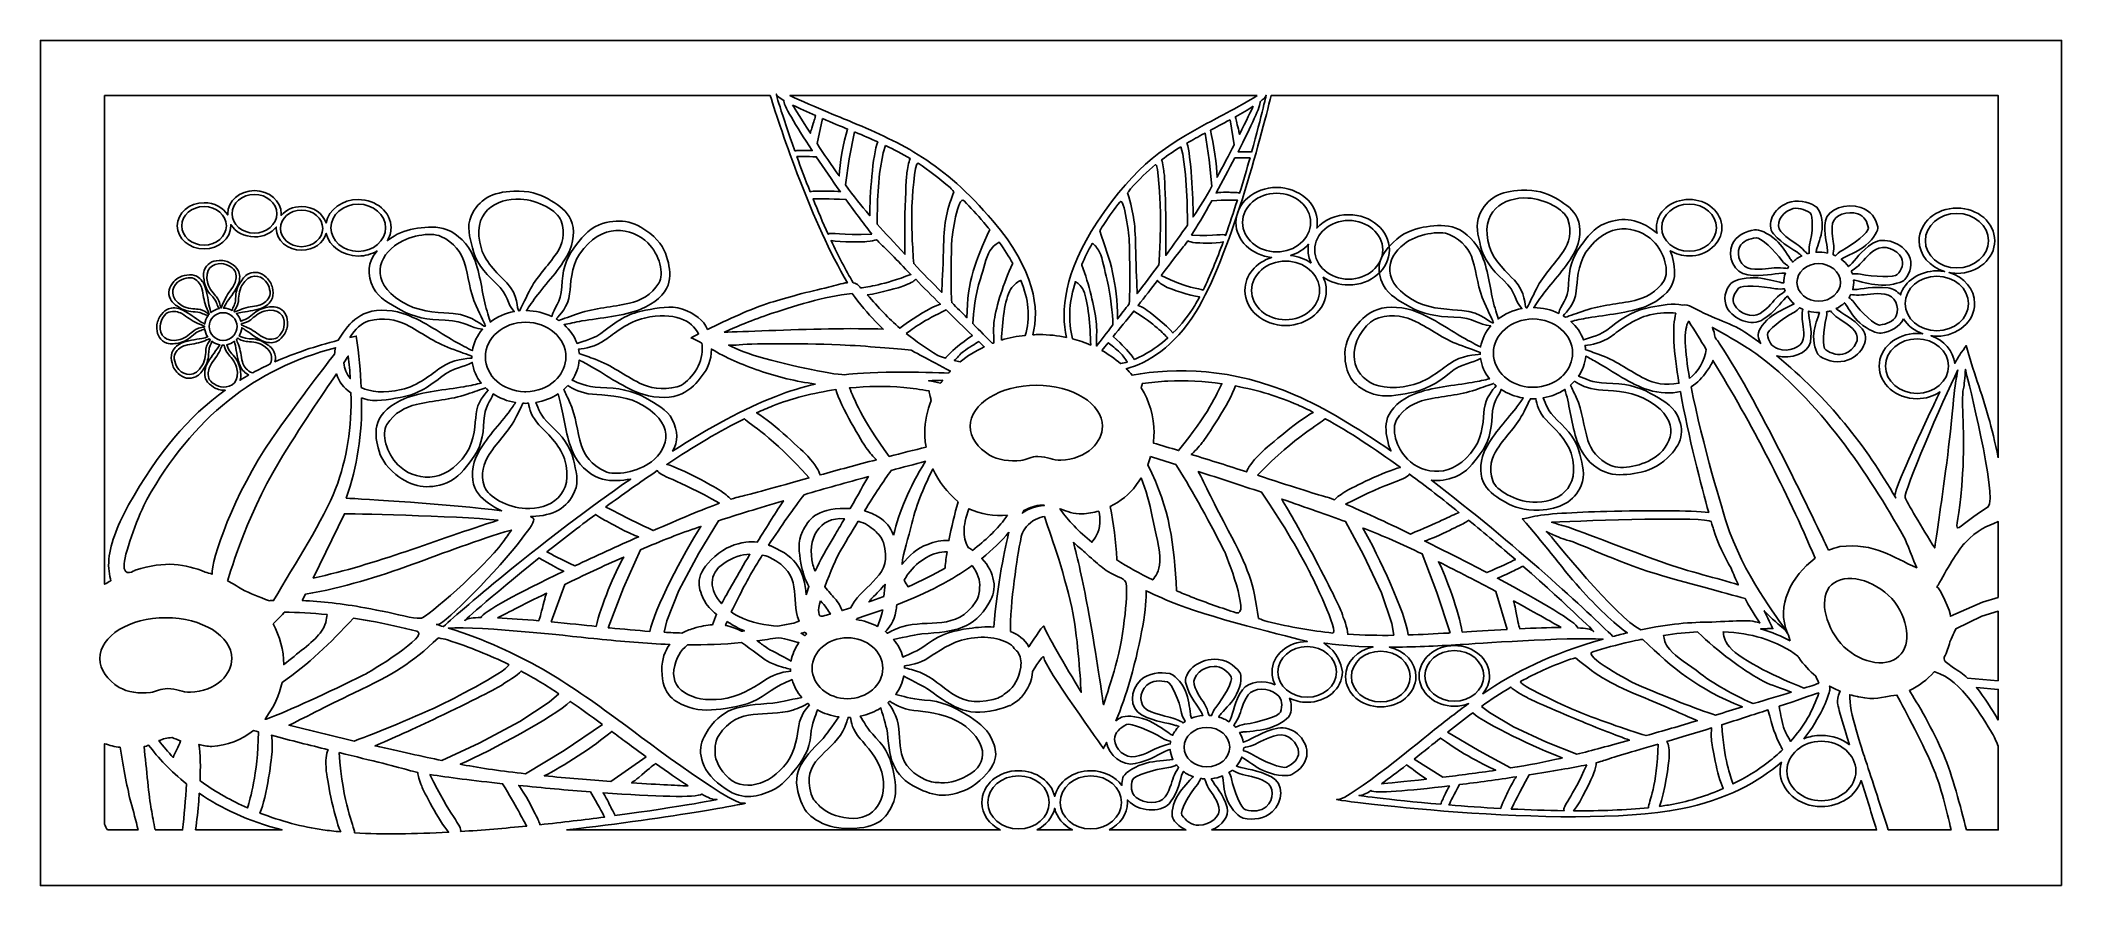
# Model space of a CAD drawing. Header units: centimetres. Extents: x -27 to -14.4, y 3.7 to 9.
import ezdxf

# ---------------------------------------------------------------- set-up
doc = ezdxf.new("R2010")
doc.units = ezdxf.units.CM
doc.header["$MEASUREMENT"] = 0
doc.layers.add('layer 1', color=7, linetype='Continuous')

msp = doc.modelspace()

# ---------------------------------------------------------------- linework, layer by layer
at = {"layer": 'layer 1', "color": 250}
for points, knots in [([(-14.36217, 3.71961), (-14.36217, 3.71961), (-26.99914, 3.71961), (-26.99914, 3.71961), (-26.99914, 3.71961), (-26.99914, 3.71961), (-26.99914, 9.00077), (-26.99914, 9.00077), (-26.99914, 9.00077), (-26.99914, 9.00077), (-14.36217, 9.00077), (-14.36217, 9.00077), (-14.36217, 9.00077), (-14.36217, 9.00077), (-14.36217, 3.71961), (-14.36217, 3.71961)], [0, 0, 0, 0, 0.2, 0.2, 0.2, 0.2, 0.4, 0.4, 0.4, 0.4, 0.6, 0.6, 0.6, 0.6, 1, 1, 1, 1]), ([(-22.43602, 8.65617), (-22.43602, 8.65617), (-26.59809, 8.65617), (-26.59809, 8.65617), (-26.59809, 8.65617), (-26.59809, 8.65617), (-26.59809, 5.60226), (-26.59809, 5.60226), (-26.59809, 5.60226), (-26.58517, 5.60985), (-26.57193, 5.61711), (-26.55842, 5.62398), (-26.55842, 5.62398), (-26.56785, 5.65767), (-26.57576, 5.70439), (-26.57133, 5.75965), (-26.57133, 5.75965), (-26.5632, 5.86144), (-26.50556, 5.99423), (-26.4475, 6.09845), (-26.4475, 6.09845), (-26.26731, 6.42199), (-26.07365, 6.65011), (-25.84382, 6.8152), (-25.84382, 6.8152), (-25.87643, 6.81374), (-25.89799, 6.82236), (-25.91749, 6.83473), (-25.91749, 6.83473), (-25.93484, 6.84574), (-25.95305, 6.85993), (-25.96325, 6.87887), (-25.96325, 6.87887), (-25.97403, 6.89889), (-25.97582, 6.93173), (-25.96436, 6.96232), (-25.96436, 6.96232), (-25.94964, 7.00167), (-25.91695, 7.04014), (-25.89492, 7.07292), (-25.89492, 7.07292), (-25.88845, 7.08256), (-25.883, 7.09156), (-25.87837, 7.09934), (-25.87837, 7.09934), (-25.89639, 7.10272), (-25.91296, 7.11023), (-25.92705, 7.12085), (-25.92705, 7.12085), (-25.93276, 7.10257), (-25.9459, 7.09082), (-25.94702, 7.05363), (-25.94702, 7.05363), (-25.94816, 7.01609), (-25.95452, 6.98516), (-25.97325, 6.95727), (-25.97325, 6.95727), (-25.98877, 6.93417), (-26.0022, 6.9107), (-26.02775, 6.89943), (-26.02775, 6.89943), (-26.06946, 6.88105), (-26.10311, 6.88911), (-26.13768, 6.92018), (-26.13768, 6.92018), (-26.16219, 6.94221), (-26.17139, 6.96358), (-26.1764, 6.9862), (-26.1764, 6.9862), (-26.18082, 7.00615), (-26.18359, 7.02896), (-26.17731, 7.04952), (-26.17731, 7.04952), (-26.17068, 7.07124), (-26.14854, 7.09572), (-26.11864, 7.10931), (-26.11864, 7.10931), (-26.0802, 7.12679), (-26.02967, 7.13106), (-25.99075, 7.13878), (-25.99075, 7.13878), (-25.97597, 7.14171), (-25.96316, 7.14511), (-25.95288, 7.14774), (-25.95288, 7.14774), (-25.9633, 7.1628), (-25.97023, 7.18042), (-25.97248, 7.19942), (-25.97248, 7.19942), (-25.99182, 7.18558), (-26.01039, 7.19063), (-26.04133, 7.1617), (-26.04133, 7.1617), (-26.06888, 7.13596), (-26.09541, 7.11855), (-26.12852, 7.11198), (-26.12852, 7.11198), (-26.15595, 7.10653), (-26.18218, 7.09936), (-26.20827, 7.10933), (-26.20827, 7.10933), (-26.25086, 7.1256), (-26.26891, 7.15492), (-26.27122, 7.20115), (-26.27122, 7.20115), (-26.27285, 7.23393), (-26.26413, 7.2555), (-26.25157, 7.275), (-26.25157, 7.275), (-26.24048, 7.29222), (-26.22619, 7.31029), (-26.2071, 7.32042), (-26.2071, 7.32042), (-26.18693, 7.33112), (-26.15385, 7.33289), (-26.12302, 7.32153), (-26.12302, 7.32153), (-26.08338, 7.30691), (-26.04461, 7.27446), (-26.0116, 7.2526), (-26.0116, 7.2526), (-25.996, 7.24228), (-25.98205, 7.23461), (-25.97219, 7.22867), (-25.97219, 7.22867), (-25.96945, 7.24848), (-25.96162, 7.26672), (-25.95005, 7.28204), (-25.95005, 7.28204), (-25.97778, 7.28393), (-25.98542, 7.30295), (-26.03102, 7.30431), (-26.03102, 7.30431), (-26.06885, 7.30544), (-26.10001, 7.31175), (-26.12811, 7.33034), (-26.12811, 7.33034), (-26.15138, 7.34575), (-26.17504, 7.35908), (-26.18638, 7.38444), (-26.18638, 7.38444), (-26.2049, 7.42584), (-26.19678, 7.45924), (-26.16548, 7.49355), (-26.16548, 7.49355), (-26.14328, 7.51787), (-26.12175, 7.527), (-26.09897, 7.53198), (-26.09897, 7.53198), (-26.07886, 7.53637), (-26.05588, 7.53911), (-26.03516, 7.53288), (-26.03516, 7.53288), (-26.01329, 7.5263), (-25.98863, 7.50433), (-25.97492, 7.47465), (-25.97492, 7.47465), (-25.95731, 7.4365), (-25.95302, 7.38635), (-25.94524, 7.34772), (-25.94524, 7.34772), (-25.94118, 7.32751), (-25.93622, 7.31103), (-25.93361, 7.2997), (-25.93361, 7.2997), (-25.91894, 7.3125), (-25.90102, 7.32173), (-25.88127, 7.32595), (-25.88127, 7.32595), (-25.89885, 7.34651), (-25.89116, 7.36527), (-25.92214, 7.39792), (-25.92214, 7.39792), (-25.94808, 7.42526), (-25.96562, 7.45159), (-25.97224, 7.48446), (-25.97224, 7.48446), (-25.97773, 7.51169), (-25.98496, 7.53772), (-25.97491, 7.56362), (-25.97491, 7.56362), (-25.95851, 7.60588), (-25.92897, 7.6238), (-25.8824, 7.62609), (-25.8824, 7.62609), (-25.84937, 7.62771), (-25.82764, 7.61906), (-25.80799, 7.60659), (-25.80799, 7.60659), (-25.79065, 7.59558), (-25.77244, 7.58139), (-25.76223, 7.56245), (-25.76223, 7.56245), (-25.75145, 7.54243), (-25.74966, 7.50959), (-25.76112, 7.479), (-25.76112, 7.479), (-25.77585, 7.43965), (-25.80853, 7.40118), (-25.83056, 7.36841), (-25.83056, 7.36841), (-25.84125, 7.3525), (-25.84911, 7.33833), (-25.85516, 7.3285), (-25.85516, 7.3285), (-25.83521, 7.32822), (-25.81643, 7.32292), (-25.80008, 7.31381), (-25.80008, 7.31381), (-25.79592, 7.33637), (-25.77972, 7.34619), (-25.77846, 7.38769), (-25.77846, 7.38769), (-25.77733, 7.42523), (-25.77096, 7.45616), (-25.75223, 7.48405), (-25.75223, 7.48405), (-25.73671, 7.50715), (-25.72329, 7.53062), (-25.69773, 7.54189), (-25.69773, 7.54189), (-25.65602, 7.56027), (-25.62237, 7.55221), (-25.58781, 7.52114), (-25.58781, 7.52114), (-25.5633, 7.49911), (-25.55409, 7.47774), (-25.54909, 7.45512), (-25.54909, 7.45512), (-25.54467, 7.43517), (-25.54189, 7.41236), (-25.54817, 7.3918), (-25.54817, 7.3918), (-25.55481, 7.37008), (-25.57694, 7.3456), (-25.60684, 7.33201), (-25.60684, 7.33201), (-25.64528, 7.31453), (-25.69581, 7.31026), (-25.73473, 7.30254), (-25.73473, 7.30254), (-25.74988, 7.29955), (-25.76294, 7.29605), (-25.77335, 7.29339), (-25.77335, 7.29339), (-25.76057, 7.28034), (-25.75086, 7.26432), (-25.74538, 7.2465), (-25.74538, 7.2465), (-25.72857, 7.255), (-25.71103, 7.25449), (-25.68415, 7.27962), (-25.68415, 7.27962), (-25.6566, 7.30536), (-25.63007, 7.32277), (-25.59696, 7.32934), (-25.59696, 7.32934), (-25.56952, 7.33479), (-25.5433, 7.34196), (-25.51721, 7.33199), (-25.51721, 7.33199), (-25.47462, 7.31572), (-25.45657, 7.2864), (-25.45426, 7.24017), (-25.45426, 7.24017), (-25.45263, 7.20739), (-25.46135, 7.18582), (-25.47392, 7.16632), (-25.47392, 7.16632), (-25.48501, 7.14911), (-25.4993, 7.13103), (-25.51839, 7.1209), (-25.51839, 7.1209), (-25.53855, 7.1102), (-25.57164, 7.10843), (-25.60247, 7.11979), (-25.60247, 7.11979), (-25.6421, 7.13441), (-25.68087, 7.16686), (-25.71388, 7.18872), (-25.71388, 7.18872), (-25.72364, 7.19518), (-25.73276, 7.2006), (-25.74062, 7.20521), (-25.74062, 7.20521), (-25.74185, 7.18689), (-25.74742, 7.16973), (-25.75629, 7.15472), (-25.75629, 7.15472), (-25.74085, 7.14844), (-25.7278, 7.138), (-25.69446, 7.13701), (-25.69446, 7.13701), (-25.65663, 7.13588), (-25.62547, 7.12957), (-25.59737, 7.11098), (-25.59737, 7.11098), (-25.5741, 7.09557), (-25.55045, 7.08224), (-25.5391, 7.05688), (-25.5391, 7.05688), (-25.5286, 7.03341), (-25.52666, 7.01251), (-25.53266, 6.99257), (-25.53266, 6.99257), (-25.41102, 7.04677), (-25.27973, 7.09054), (-25.13651, 7.12699), (-25.13651, 7.12699), (-25.12758, 7.14534), (-25.11671, 7.16227), (-25.1046, 7.1786), (-25.1046, 7.1786), (-25.0726, 7.22177), (-25.03136, 7.26711), (-24.97629, 7.29251), (-24.97629, 7.29251), (-24.91811, 7.31935), (-24.82263, 7.32379), (-24.73368, 7.29528), (-24.73368, 7.29528), (-24.61931, 7.25862), (-24.50745, 7.17725), (-24.41218, 7.12242), (-24.41218, 7.12242), (-24.36718, 7.09652), (-24.32693, 7.07728), (-24.29848, 7.06238), (-24.29848, 7.06238), (-24.29058, 7.11208), (-24.26798, 7.15783), (-24.23461, 7.19625), (-24.23461, 7.19625), (-24.31462, 7.201), (-24.33666, 7.2487), (-24.46824, 7.25211), (-24.46824, 7.25211), (-24.57738, 7.25494), (-24.66729, 7.27077), (-24.74836, 7.3174), (-24.74836, 7.3174), (-24.81553, 7.35603), (-24.88378, 7.38946), (-24.91652, 7.45308), (-24.91652, 7.45308), (-24.96144, 7.54036), (-24.95203, 7.61346), (-24.89425, 7.68566), (-24.89425, 7.68566), (-24.92755, 7.66542), (-24.96809, 7.65351), (-25.01176, 7.65351), (-25.01176, 7.65351), (-25.11054, 7.65351), (-25.19335, 7.71441), (-25.21234, 7.79491), (-25.21234, 7.79491), (-25.22878, 7.73464), (-25.29171, 7.68953), (-25.36648, 7.68953), (-25.36648, 7.68953), (-25.45368, 7.68953), (-25.5248, 7.7509), (-25.5248, 7.82613), (-25.5248, 7.82613), (-25.5248, 7.82883), (-25.5247, 7.83151), (-25.52452, 7.83418), (-25.52452, 7.83418), (-25.55491, 7.79735), (-25.6048, 7.77325), (-25.66099, 7.77325), (-25.66099, 7.77325), (-25.72493, 7.77325), (-25.78068, 7.80444), (-25.80886, 7.8501), (-25.80886, 7.8501), (-25.80871, 7.84754), (-25.80862, 7.84497), (-25.80862, 7.84238), (-25.80862, 7.84238), (-25.80862, 7.76282), (-25.88383, 7.69794), (-25.97605, 7.69794), (-25.97605, 7.69794), (-26.06826, 7.69794), (-26.14347, 7.76282), (-26.14347, 7.84238), (-26.14347, 7.84238), (-26.14347, 7.92194), (-26.06826, 7.98683), (-25.97605, 7.98683), (-25.97605, 7.98683), (-25.91211, 7.98683), (-25.85636, 7.95563), (-25.82817, 7.90999), (-25.82817, 7.90999), (-25.82833, 7.91254), (-25.82842, 7.91511), (-25.82842, 7.91769), (-25.82842, 7.91769), (-25.82842, 7.99725), (-25.75321, 8.06214), (-25.66099, 8.06214), (-25.66099, 8.06214), (-25.56877, 8.06214), (-25.49356, 7.99725), (-25.49356, 7.91769), (-25.49356, 7.91769), (-25.49356, 7.91406), (-25.49373, 7.91045), (-25.49404, 7.90687), (-25.49404, 7.90687), (-25.46517, 7.94071), (-25.41871, 7.96273), (-25.36648, 7.96273), (-25.36648, 7.96273), (-25.29314, 7.96273), (-25.23118, 7.91932), (-25.21333, 7.86077), (-25.21333, 7.86077), (-25.19641, 7.94349), (-25.11237, 8.00667), (-25.01176, 8.00667), (-25.01176, 8.00667), (-24.89903, 8.00667), (-24.80709, 7.92735), (-24.80709, 7.83009), (-24.80709, 7.83009), (-24.80709, 7.80141), (-24.81509, 7.77429), (-24.82926, 7.7503), (-24.82926, 7.7503), (-24.7746, 7.79398), (-24.72077, 7.81241), (-24.66428, 7.82312), (-24.66428, 7.82312), (-24.60628, 7.83412), (-24.53996, 7.84103), (-24.48019, 7.82538), (-24.48019, 7.82538), (-24.41706, 7.80887), (-24.3459, 7.75377), (-24.30637, 7.67934), (-24.30637, 7.67934), (-24.25555, 7.58365), (-24.24314, 7.45787), (-24.22072, 7.36098), (-24.22072, 7.36098), (-24.20899, 7.31029), (-24.19468, 7.26896), (-24.18715, 7.24054), (-24.18715, 7.24054), (-24.14483, 7.27266), (-24.09314, 7.29579), (-24.03614, 7.30637), (-24.03614, 7.30637), (-24.08687, 7.35794), (-24.06469, 7.405), (-24.15406, 7.48689), (-24.15406, 7.48689), (-24.22891, 7.55546), (-24.27952, 7.62151), (-24.29863, 7.70394), (-24.29863, 7.70394), (-24.31446, 7.77223), (-24.33532, 7.83751), (-24.30633, 7.90247), (-24.30633, 7.90247), (-24.25902, 8.00849), (-24.17378, 8.05343), (-24.0394, 8.05916), (-24.0394, 8.05916), (-23.94411, 8.06323), (-23.88139, 8.04153), (-23.82469, 8.01024), (-23.82469, 8.01024), (-23.77465, 7.98264), (-23.72211, 7.94706), (-23.69266, 7.89955), (-23.69266, 7.89955), (-23.66155, 7.84935), (-23.6564, 7.76698), (-23.68944, 7.69023), (-23.68944, 7.69023), (-23.73194, 7.59156), (-23.82626, 7.49505), (-23.88981, 7.41286), (-23.88981, 7.41286), (-23.92065, 7.37298), (-23.94333, 7.33743), (-23.96079, 7.31279), (-23.96079, 7.31279), (-23.90321, 7.31209), (-23.84906, 7.29878), (-23.80188, 7.27594), (-23.80188, 7.27594), (-23.78988, 7.33251), (-23.74311, 7.35715), (-23.73948, 7.46123), (-23.73948, 7.46123), (-23.73621, 7.55539), (-23.71786, 7.63296), (-23.66381, 7.7029), (-23.66381, 7.7029), (-23.61903, 7.76086), (-23.58028, 7.81973), (-23.50654, 7.84798), (-23.50654, 7.84798), (-23.3862, 7.89408), (-23.28909, 7.87386), (-23.18937, 7.79594), (-23.18937, 7.79594), (-23.11865, 7.74069), (-23.0921, 7.68708), (-23.07764, 7.63036), (-23.07764, 7.63036), (-23.06489, 7.58032), (-23.05689, 7.5231), (-23.07501, 7.47154), (-23.07501, 7.47154), (-23.09415, 7.41707), (-23.15802, 7.35568), (-23.24429, 7.32158), (-23.24429, 7.32158), (-23.35521, 7.27773), (-23.501, 7.26702), (-23.6133, 7.24767), (-23.6133, 7.24767), (-23.65701, 7.24015), (-23.69472, 7.23138), (-23.72473, 7.22472), (-23.72473, 7.22472), (-23.68786, 7.19199), (-23.65984, 7.15181), (-23.64405, 7.10711), (-23.64405, 7.10711), (-23.59552, 7.12842), (-23.54491, 7.12716), (-23.46736, 7.19017), (-23.46736, 7.19017), (-23.38788, 7.25475), (-23.31132, 7.29841), (-23.21577, 7.31489), (-23.21577, 7.31489), (-23.13662, 7.32855), (-23.06096, 7.34654), (-22.98566, 7.32153), (-22.98566, 7.32153), (-22.90434, 7.29453), (-22.85403, 7.25317), (-22.82737, 7.19469), (-22.82737, 7.19469), (-22.70162, 7.25711), (-22.56076, 7.32234), (-22.43586, 7.36213), (-22.43586, 7.36213), (-22.33675, 7.39371), (-22.1931, 7.43168), (-22.07115, 7.45902), (-22.07115, 7.45902), (-22.02843, 7.4686), (-21.98795, 7.48294), (-21.95355, 7.48709), (-21.95355, 7.48709), (-22.17273, 7.85871), (-22.36734, 8.4332), (-22.43602, 8.65617)], [0, 0, 0, 0, 0.00699301, 0.00699301, 0.00699301, 0.00699301, 0.01398601, 0.01398601, 0.01398601, 0.01398601, 0.02097902, 0.02097902, 0.02097902, 0.02097902, 0.02797203, 0.02797203, 0.02797203, 0.02797203, 0.03496503, 0.03496503, 0.03496503, 0.03496503, 0.04195804, 0.04195804, 0.04195804, 0.04195804, 0.04895105, 0.04895105, 0.04895105, 0.04895105, 0.05594406, 0.05594406, 0.05594406, 0.05594406, 0.06293706, 0.06293706, 0.06293706, 0.06293706, 0.06993007, 0.06993007, 0.06993007, 0.06993007, 0.07692308, 0.07692308, 0.07692308, 0.07692308, 0.08391608, 0.08391608, 0.08391608, 0.08391608, 0.09090909, 0.09090909, 0.09090909, 0.09090909, 0.0979021, 0.0979021, 0.0979021, 0.0979021, 0.1048951, 0.1048951, 0.1048951, 0.1048951, 0.11188811, 0.11188811, 0.11188811, 0.11188811, 0.11888112, 0.11888112, 0.11888112, 0.11888112, 0.12587413, 0.12587413, 0.12587413, 0.12587413, 0.13286713, 0.13286713, 0.13286713, 0.13286713, 0.13986014, 0.13986014, 0.13986014, 0.13986014, 0.14685315, 0.14685315, 0.14685315, 0.14685315, 0.15384615, 0.15384615, 0.15384615, 0.15384615, 0.16083916, 0.16083916, 0.16083916, 0.16083916, 0.16783217, 0.16783217, 0.16783217, 0.16783217, 0.17482517, 0.17482517, 0.17482517, 0.17482517, 0.18181818, 0.18181818, 0.18181818, 0.18181818, 0.18881119, 0.18881119, 0.18881119, 0.18881119, 0.1958042, 0.1958042, 0.1958042, 0.1958042, 0.2027972, 0.2027972, 0.2027972, 0.2027972, 0.20979021, 0.20979021, 0.20979021, 0.20979021, 0.21678322, 0.21678322, 0.21678322, 0.21678322, 0.22377622, 0.22377622, 0.22377622, 0.22377622, 0.23076923, 0.23076923, 0.23076923, 0.23076923, 0.23776224, 0.23776224, 0.23776224, 0.23776224, 0.24475524, 0.24475524, 0.24475524, 0.24475524, 0.25174825, 0.25174825, 0.25174825, 0.25174825, 0.25874126, 0.25874126, 0.25874126, 0.25874126, 0.26573427, 0.26573427, 0.26573427, 0.26573427, 0.27272727, 0.27272727, 0.27272727, 0.27272727, 0.27972028, 0.27972028, 0.27972028, 0.27972028, 0.28671329, 0.28671329, 0.28671329, 0.28671329, 0.29370629, 0.29370629, 0.29370629, 0.29370629, 0.3006993, 0.3006993, 0.3006993, 0.3006993, 0.30769231, 0.30769231, 0.30769231, 0.30769231, 0.31468531, 0.31468531, 0.31468531, 0.31468531, 0.32167832, 0.32167832, 0.32167832, 0.32167832, 0.32867133, 0.32867133, 0.32867133, 0.32867133, 0.33566434, 0.33566434, 0.33566434, 0.33566434, 0.34265734, 0.34265734, 0.34265734, 0.34265734, 0.34965035, 0.34965035, 0.34965035, 0.34965035, 0.35664336, 0.35664336, 0.35664336, 0.35664336, 0.36363636, 0.36363636, 0.36363636, 0.36363636, 0.37062937, 0.37062937, 0.37062937, 0.37062937, 0.37762238, 0.37762238, 0.37762238, 0.37762238, 0.38461538, 0.38461538, 0.38461538, 0.38461538, 0.39160839, 0.39160839, 0.39160839, 0.39160839, 0.3986014, 0.3986014, 0.3986014, 0.3986014, 0.40559441, 0.40559441, 0.40559441, 0.40559441, 0.41258741, 0.41258741, 0.41258741, 0.41258741, 0.41958042, 0.41958042, 0.41958042, 0.41958042, 0.42657343, 0.42657343, 0.42657343, 0.42657343, 0.43356643, 0.43356643, 0.43356643, 0.43356643, 0.44055944, 0.44055944, 0.44055944, 0.44055944, 0.44755245, 0.44755245, 0.44755245, 0.44755245, 0.45454545, 0.45454545, 0.45454545, 0.45454545, 0.46153846, 0.46153846, 0.46153846, 0.46153846, 0.46853147, 0.46853147, 0.46853147, 0.46853147, 0.47552448, 0.47552448, 0.47552448, 0.47552448, 0.48251748, 0.48251748, 0.48251748, 0.48251748, 0.48951049, 0.48951049, 0.48951049, 0.48951049, 0.4965035, 0.4965035, 0.4965035, 0.4965035, 0.5034965, 0.5034965, 0.5034965, 0.5034965, 0.51048951, 0.51048951, 0.51048951, 0.51048951, 0.51748252, 0.51748252, 0.51748252, 0.51748252, 0.52447552, 0.52447552, 0.52447552, 0.52447552, 0.53146853, 0.53146853, 0.53146853, 0.53146853, 0.53846154, 0.53846154, 0.53846154, 0.53846154, 0.54545455, 0.54545455, 0.54545455, 0.54545455, 0.55244755, 0.55244755, 0.55244755, 0.55244755, 0.55944056, 0.55944056, 0.55944056, 0.55944056, 0.56643357, 0.56643357, 0.56643357, 0.56643357, 0.57342657, 0.57342657, 0.57342657, 0.57342657, 0.58041958, 0.58041958, 0.58041958, 0.58041958, 0.58741259, 0.58741259, 0.58741259, 0.58741259, 0.59440559, 0.59440559, 0.59440559, 0.59440559, 0.6013986, 0.6013986, 0.6013986, 0.6013986, 0.60839161, 0.60839161, 0.60839161, 0.60839161, 0.61538462, 0.61538462, 0.61538462, 0.61538462, 0.62237762, 0.62237762, 0.62237762, 0.62237762, 0.62937063, 0.62937063, 0.62937063, 0.62937063, 0.63636364, 0.63636364, 0.63636364, 0.63636364, 0.64335664, 0.64335664, 0.64335664, 0.64335664, 0.65034965, 0.65034965, 0.65034965, 0.65034965, 0.65734266, 0.65734266, 0.65734266, 0.65734266, 0.66433566, 0.66433566, 0.66433566, 0.66433566, 0.67132867, 0.67132867, 0.67132867, 0.67132867, 0.67832168, 0.67832168, 0.67832168, 0.67832168, 0.68531469, 0.68531469, 0.68531469, 0.68531469, 0.69230769, 0.69230769, 0.69230769, 0.69230769, 0.6993007, 0.6993007, 0.6993007, 0.6993007, 0.70629371, 0.70629371, 0.70629371, 0.70629371, 0.71328671, 0.71328671, 0.71328671, 0.71328671, 0.72027972, 0.72027972, 0.72027972, 0.72027972, 0.72727273, 0.72727273, 0.72727273, 0.72727273, 0.73426573, 0.73426573, 0.73426573, 0.73426573, 0.74125874, 0.74125874, 0.74125874, 0.74125874, 0.74825175, 0.74825175, 0.74825175, 0.74825175, 0.75524476, 0.75524476, 0.75524476, 0.75524476, 0.76223776, 0.76223776, 0.76223776, 0.76223776, 0.76923077, 0.76923077, 0.76923077, 0.76923077, 0.77622378, 0.77622378, 0.77622378, 0.77622378, 0.78321678, 0.78321678, 0.78321678, 0.78321678, 0.79020979, 0.79020979, 0.79020979, 0.79020979, 0.7972028, 0.7972028, 0.7972028, 0.7972028, 0.8041958, 0.8041958, 0.8041958, 0.8041958, 0.81118881, 0.81118881, 0.81118881, 0.81118881, 0.81818182, 0.81818182, 0.81818182, 0.81818182, 0.82517483, 0.82517483, 0.82517483, 0.82517483, 0.83216783, 0.83216783, 0.83216783, 0.83216783, 0.83916084, 0.83916084, 0.83916084, 0.83916084, 0.84615385, 0.84615385, 0.84615385, 0.84615385, 0.85314685, 0.85314685, 0.85314685, 0.85314685, 0.86013986, 0.86013986, 0.86013986, 0.86013986, 0.86713287, 0.86713287, 0.86713287, 0.86713287, 0.87412587, 0.87412587, 0.87412587, 0.87412587, 0.88111888, 0.88111888, 0.88111888, 0.88111888, 0.88811189, 0.88811189, 0.88811189, 0.88811189, 0.8951049, 0.8951049, 0.8951049, 0.8951049, 0.9020979, 0.9020979, 0.9020979, 0.9020979, 0.90909091, 0.90909091, 0.90909091, 0.90909091, 0.91608392, 0.91608392, 0.91608392, 0.91608392, 0.92307692, 0.92307692, 0.92307692, 0.92307692, 0.93006993, 0.93006993, 0.93006993, 0.93006993, 0.93706294, 0.93706294, 0.93706294, 0.93706294, 0.94405594, 0.94405594, 0.94405594, 0.94405594, 0.95104895, 0.95104895, 0.95104895, 0.95104895, 0.95804196, 0.95804196, 0.95804196, 0.95804196, 0.96503497, 0.96503497, 0.96503497, 0.96503497, 0.97202797, 0.97202797, 0.97202797, 0.97202797, 0.97902098, 0.97902098, 0.97902098, 0.97902098, 0.98601399, 0.98601399, 0.98601399, 0.98601399, 1, 1, 1, 1]), ([(-22.28245, 8.31077), (-22.27522, 8.31193), (-22.2649, 8.31249), (-22.2501, 8.31224), (-22.2501, 8.31224), (-22.23146, 8.31193), (-22.21245, 8.31438), (-22.17362, 8.31242), (-22.17362, 8.31242), (-22.27813, 8.4707), (-22.35792, 8.6043), (-22.35097, 8.62559), (-22.35097, 8.62559), (-22.37677, 8.64025), (-22.39351, 8.65229), (-22.39622, 8.65999), (-22.39622, 8.65999), (-22.40981, 8.69853), (-22.3635, 8.53798), (-22.28245, 8.31077)], [0, 0, 0, 0, 0.16666667, 0.16666667, 0.16666667, 0.16666667, 0.33333333, 0.33333333, 0.33333333, 0.33333333, 0.5, 0.5, 0.5, 0.5, 0.66666667, 0.66666667, 0.66666667, 0.66666667, 1, 1, 1, 1]), ([(-19.39081, 8.65617), (-19.39081, 8.65617), (-22.31254, 8.65617), (-22.31254, 8.65617), (-22.31254, 8.65617), (-22.16611, 8.58721), (-21.95823, 8.50409), (-21.92154, 8.48862), (-21.92154, 8.48862), (-21.61145, 8.35783), (-21.35806, 8.24128), (-21.0436, 7.87271), (-21.0436, 7.87271), (-20.78073, 7.56463), (-20.75169, 7.32185), (-20.79422, 7.1615), (-20.79422, 7.1615), (-20.78062, 7.16216), (-20.76694, 7.16253), (-20.75316, 7.16253), (-20.75316, 7.16253), (-20.69501, 7.16253), (-20.63845, 7.15651), (-20.58426, 7.14523), (-20.58426, 7.14523), (-20.62006, 7.30543), (-20.60043, 7.55149), (-20.39182, 7.86527), (-20.39182, 7.86527), (-20.14679, 8.23384), (-19.94933, 8.35038), (-19.7077, 8.48116), (-19.7077, 8.48116), (-19.67807, 8.4972), (-19.50521, 8.58588), (-19.39081, 8.65617)], [0, 0, 0, 0, 0.1, 0.1, 0.1, 0.1, 0.2, 0.2, 0.2, 0.2, 0.3, 0.3, 0.3, 0.3, 0.4, 0.4, 0.4, 0.4, 0.5, 0.5, 0.5, 0.5, 0.6, 0.6, 0.6, 0.6, 0.7, 0.7, 0.7, 0.7, 0.8, 0.8, 0.8, 0.8, 1, 1, 1, 1]), ([(-22.2961, 8.5969), (-22.28209, 8.57408), (-22.24069, 8.50707), (-22.18492, 8.4208), (-22.18492, 8.4208), (-22.18301, 8.43065), (-22.18022, 8.44146), (-22.17632, 8.45335), (-22.17632, 8.45335), (-22.16284, 8.49456), (-22.15611, 8.51813), (-22.15303, 8.53141), (-22.15303, 8.53141), (-22.20384, 8.55353), (-22.25435, 8.57635), (-22.2961, 8.5969)], [0, 0, 0, 0, 0.2, 0.2, 0.2, 0.2, 0.4, 0.4, 0.4, 0.4, 0.6, 0.6, 0.6, 0.6, 1, 1, 1, 1]), ([(-14.75836, 6.39269), (-14.75836, 6.39269), (-14.75836, 8.65617), (-14.75836, 8.65617), (-14.75836, 8.65617), (-14.75836, 8.65617), (-19.30504, 8.65617), (-19.30504, 8.65617), (-19.30504, 8.65617), (-19.36586, 8.40121), (-19.5661, 7.64231), (-19.77385, 7.30592), (-19.77385, 7.30592), (-19.91256, 7.08135), (-20.07652, 6.98653), (-20.21045, 6.94906), (-20.21045, 6.94906), (-20.19743, 6.93614), (-20.18505, 6.92274), (-20.1733, 6.90892), (-20.1733, 6.90892), (-19.90158, 6.95941), (-19.54961, 6.95533), (-19.15379, 6.78433), (-19.15379, 6.78433), (-18.97165, 6.70564), (-18.76499, 6.58074), (-18.55503, 6.43523), (-18.55503, 6.43523), (-18.56301, 6.45255), (-18.56875, 6.47002), (-18.57328, 6.48779), (-18.57328, 6.48779), (-18.58581, 6.53698), (-18.59368, 6.5932), (-18.57586, 6.64387), (-18.57586, 6.64387), (-18.55706, 6.6974), (-18.4943, 6.75773), (-18.40951, 6.79124), (-18.40951, 6.79124), (-18.30051, 6.83434), (-18.15725, 6.84485), (-18.04689, 6.86386), (-18.04689, 6.86386), (-18.00495, 6.87109), (-17.96863, 6.87945), (-17.93949, 6.88595), (-17.93949, 6.88595), (-17.96904, 6.92308), (-17.98868, 6.9665), (-17.99506, 7.01333), (-17.99506, 7.01333), (-18.04991, 6.97923), (-18.10255, 6.99167), (-18.1903, 6.92038), (-18.1903, 6.92038), (-18.26841, 6.85691), (-18.34365, 6.81401), (-18.43754, 6.79781), (-18.43754, 6.79781), (-18.51533, 6.78438), (-18.58968, 6.76671), (-18.66367, 6.79128), (-18.66367, 6.79128), (-18.78442, 6.83139), (-18.83562, 6.90366), (-18.84215, 7.01759), (-18.84215, 7.01759), (-18.84678, 7.09838), (-18.82206, 7.15155), (-18.78643, 7.19963), (-18.78643, 7.19963), (-18.75498, 7.24205), (-18.71446, 7.2866), (-18.66033, 7.31157), (-18.66033, 7.31157), (-18.60316, 7.33794), (-18.50934, 7.34231), (-18.42192, 7.31429), (-18.42192, 7.31429), (-18.30953, 7.27826), (-18.19961, 7.1983), (-18.10599, 7.14442), (-18.10599, 7.14442), (-18.06176, 7.11896), (-18.02221, 7.10006), (-17.99425, 7.08542), (-17.99425, 7.08542), (-17.98648, 7.13426), (-17.96427, 7.17922), (-17.93148, 7.21697), (-17.93148, 7.21697), (-18.01011, 7.22164), (-18.03177, 7.26852), (-18.16107, 7.27187), (-18.16107, 7.27187), (-18.26832, 7.27465), (-18.35668, 7.29021), (-18.43635, 7.33603), (-18.43635, 7.33603), (-18.50236, 7.37399), (-18.56942, 7.40684), (-18.6016, 7.46937), (-18.6016, 7.46937), (-18.65411, 7.57139), (-18.63108, 7.65373), (-18.54232, 7.73828), (-18.54232, 7.73828), (-18.47939, 7.79823), (-18.41832, 7.82075), (-18.35372, 7.833), (-18.35372, 7.833), (-18.29672, 7.84381), (-18.23155, 7.85059), (-18.17282, 7.83523), (-18.17282, 7.83523), (-18.11077, 7.819), (-18.04085, 7.76485), (-18.002, 7.69171), (-18.002, 7.69171), (-17.95206, 7.59767), (-17.93987, 7.47407), (-17.91783, 7.37885), (-17.91783, 7.37885), (-17.9063, 7.32904), (-17.89225, 7.28842), (-17.88484, 7.26049), (-17.88484, 7.26049), (-17.84326, 7.29206), (-17.79246, 7.31479), (-17.73645, 7.32518), (-17.73645, 7.32518), (-17.7863, 7.37587), (-17.7645, 7.42212), (-17.85233, 7.50258), (-17.85233, 7.50258), (-17.92589, 7.56997), (-17.97561, 7.63488), (-17.99439, 7.71588), (-17.99439, 7.71588), (-18.00996, 7.783), (-18.03045, 7.84714), (-18.00196, 7.91098), (-18.00196, 7.91098), (-17.95547, 8.01516), (-17.8717, 8.05933), (-17.73965, 8.06497), (-17.73965, 8.06497), (-17.64601, 8.06896), (-17.58437, 8.04763), (-17.52865, 8.01689), (-17.52865, 8.01689), (-17.47948, 7.98976), (-17.42784, 7.9548), (-17.3989, 7.9081), (-17.3989, 7.9081), (-17.36834, 7.85877), (-17.36327, 7.77783), (-17.39575, 7.70241), (-17.39575, 7.70241), (-17.43751, 7.60545), (-17.53019, 7.51061), (-17.59264, 7.42984), (-17.59264, 7.42984), (-17.62295, 7.39065), (-17.64524, 7.35571), (-17.6624, 7.33149), (-17.6624, 7.33149), (-17.60582, 7.3308), (-17.5526, 7.31772), (-17.50624, 7.29528), (-17.50624, 7.29528), (-17.49444, 7.35087), (-17.44848, 7.37509), (-17.44492, 7.47737), (-17.44492, 7.47737), (-17.4417, 7.5699), (-17.42366, 7.64613), (-17.37055, 7.71486), (-17.37055, 7.71486), (-17.32655, 7.77181), (-17.28847, 7.82967), (-17.21601, 7.85743), (-17.21601, 7.85743), (-17.09775, 7.90274), (-17.00231, 7.88286), (-16.90431, 7.80629), (-16.90431, 7.80629), (-16.89995, 7.80288), (-16.89575, 7.79947), (-16.89172, 7.79607), (-16.89172, 7.79607), (-16.89432, 7.80727), (-16.89569, 7.81884), (-16.89569, 7.83067), (-16.89569, 7.83067), (-16.89569, 7.92793), (-16.80375, 8.00726), (-16.69102, 8.00726), (-16.69102, 8.00726), (-16.57828, 8.00726), (-16.48634, 7.92793), (-16.48634, 7.83067), (-16.48634, 7.83067), (-16.48634, 7.73341), (-16.57828, 7.65409), (-16.69102, 7.65409), (-16.69102, 7.65409), (-16.73465, 7.65409), (-16.77516, 7.66598), (-16.80843, 7.68619), (-16.80843, 7.68619), (-16.80265, 7.67213), (-16.79819, 7.65795), (-16.79452, 7.64357), (-16.79452, 7.64357), (-16.78199, 7.5944), (-16.77413, 7.53817), (-16.79194, 7.4875), (-16.79194, 7.4875), (-16.81075, 7.43397), (-16.87351, 7.37365), (-16.95829, 7.34013), (-16.95829, 7.34013), (-17.06729, 7.29704), (-17.21055, 7.28652), (-17.32091, 7.26751), (-17.32091, 7.26751), (-17.36387, 7.26011), (-17.40093, 7.2515), (-17.43042, 7.24495), (-17.43042, 7.24495), (-17.39419, 7.21278), (-17.36665, 7.1733), (-17.35113, 7.12938), (-17.35113, 7.12938), (-17.30344, 7.15031), (-17.25372, 7.14908), (-17.1775, 7.211), (-17.1775, 7.211), (-17.09939, 7.27446), (-17.02416, 7.31736), (-16.93027, 7.33356), (-16.93027, 7.33356), (-16.86142, 7.34545), (-16.79526, 7.36065), (-16.72966, 7.34695), (-16.72966, 7.34695), (-16.71412, 7.35089), (-16.69513, 7.34726), (-16.67206, 7.33444), (-16.67206, 7.33444), (-16.5383, 7.26007), (-16.41616, 7.23275), (-16.32494, 7.16664), (-16.32494, 7.16664), (-16.2973, 7.14737), (-16.27019, 7.12776), (-16.24355, 7.10786), (-16.24355, 7.10786), (-16.25135, 7.1226), (-16.25682, 7.1384), (-16.26004, 7.15458), (-16.26004, 7.15458), (-16.26374, 7.17313), (-16.23909, 7.22501), (-16.18559, 7.26921), (-16.18559, 7.26921), (-16.14653, 7.30147), (-16.09279, 7.32497), (-16.05, 7.34553), (-16.05, 7.34553), (-16.04456, 7.34814), (-16.03934, 7.35111), (-16.03432, 7.35422), (-16.03432, 7.35422), (-16.05083, 7.36818), (-16.06498, 7.3846), (-16.07592, 7.40316), (-16.07592, 7.40316), (-16.07927, 7.40026), (-16.08279, 7.39718), (-16.08644, 7.39389), (-16.08644, 7.39389), (-16.12258, 7.36137), (-16.1503, 7.3069), (-16.22949, 7.25601), (-16.22949, 7.25601), (-16.29831, 7.21178), (-16.41507, 7.25536), (-16.45409, 7.33148), (-16.45409, 7.33148), (-16.4808, 7.38355), (-16.4651, 7.439), (-16.4293, 7.4827), (-16.4293, 7.4827), (-16.4167, 7.49805), (-16.35675, 7.51971), (-16.28269, 7.51832), (-16.28269, 7.51832), (-16.22864, 7.5173), (-16.17137, 7.50114), (-16.12426, 7.48957), (-16.12426, 7.48957), (-16.1162, 7.48759), (-16.10788, 7.48632), (-16.09969, 7.48532), (-16.09969, 7.48532), (-16.10011, 7.50609), (-16.09652, 7.52662), (-16.08931, 7.54612), (-16.08931, 7.54612), (-16.09581, 7.54616), (-16.10282, 7.54614), (-16.11041, 7.546), (-16.11041, 7.546), (-16.16261, 7.54505), (-16.22685, 7.52346), (-16.32457, 7.53578), (-16.32457, 7.53578), (-16.40948, 7.54648), (-16.45632, 7.64853), (-16.42153, 7.72616), (-16.42153, 7.72616), (-16.39774, 7.77927), (-16.34118, 7.8089), (-16.28006, 7.81795), (-16.28006, 7.81795), (-16.25856, 7.82114), (-16.19843, 7.79988), (-16.14719, 7.75372), (-16.14719, 7.75372), (-16.10981, 7.72002), (-16.08256, 7.67366), (-16.05873, 7.63674), (-16.05873, 7.63674), (-16.05404, 7.62947), (-16.04836, 7.62265), (-16.0426, 7.61618), (-16.0426, 7.61618), (-16.02679, 7.63122), (-16.00799, 7.64423), (-15.98655, 7.65442), (-15.98655, 7.65442), (-15.99141, 7.65869), (-15.99675, 7.66328), (-16.00267, 7.66818), (-16.00267, 7.66818), (-16.04037, 7.69936), (-16.1035, 7.72327), (-16.16249, 7.79159), (-16.16249, 7.79159), (-16.21376, 7.85097), (-16.16324, 7.9517), (-16.07501, 7.98537), (-16.07501, 7.98537), (-16.01466, 8.00841), (-15.95039, 7.99486), (-15.89975, 7.96398), (-15.89975, 7.96398), (-15.88194, 7.95311), (-15.85685, 7.90139), (-15.85845, 7.8375), (-15.85845, 7.8375), (-15.85963, 7.79086), (-15.87836, 7.74145), (-15.89177, 7.7008), (-15.89177, 7.7008), (-15.89431, 7.69313), (-15.89586, 7.68519), (-15.89707, 7.67742), (-15.89707, 7.67742), (-15.87304, 7.67894), (-15.84912, 7.67699), (-15.82623, 7.67188), (-15.82623, 7.67188), (-15.8262, 7.67714), (-15.82622, 7.68279), (-15.82637, 7.68886), (-15.82637, 7.68886), (-15.82747, 7.7339), (-15.85249, 7.78932), (-15.83822, 7.87362), (-15.83822, 7.87362), (-15.82581, 7.94688), (-15.70754, 7.98729), (-15.61755, 7.95727), (-15.61755, 7.95727), (-15.55599, 7.93675), (-15.52164, 7.88795), (-15.51116, 7.83522), (-15.51116, 7.83522), (-15.50746, 7.81667), (-15.5321, 7.7648), (-15.58561, 7.72059), (-15.58561, 7.72059), (-15.62467, 7.68834), (-15.6784, 7.66483), (-15.72119, 7.64427), (-15.72119, 7.64427), (-15.72773, 7.64113), (-15.73395, 7.63749), (-15.7399, 7.63369), (-15.7399, 7.63369), (-15.7221, 7.62086), (-15.70648, 7.60547), (-15.69393, 7.58781), (-15.69393, 7.58781), (-15.69099, 7.59037), (-15.68792, 7.59306), (-15.68476, 7.59591), (-15.68476, 7.59591), (-15.64861, 7.62843), (-15.62089, 7.6829), (-15.54171, 7.73379), (-15.54171, 7.73379), (-15.47289, 7.77802), (-15.35613, 7.73444), (-15.3171, 7.65832), (-15.3171, 7.65832), (-15.2904, 7.60625), (-15.3061, 7.5508), (-15.3419, 7.50711), (-15.3419, 7.50711), (-15.35449, 7.49175), (-15.41444, 7.47009), (-15.4885, 7.47148), (-15.4885, 7.47148), (-15.54255, 7.4725), (-15.59982, 7.48866), (-15.64694, 7.50023), (-15.64694, 7.50023), (-15.65197, 7.50146), (-15.65709, 7.50243), (-15.66222, 7.50322), (-15.66222, 7.50322), (-15.66049, 7.48305), (-15.66256, 7.46297), (-15.6681, 7.4437), (-15.6681, 7.4437), (-15.66572, 7.44373), (-15.66328, 7.44376), (-15.66079, 7.4438), (-15.66079, 7.4438), (-15.60858, 7.44475), (-15.54434, 7.46634), (-15.44663, 7.45403), (-15.44663, 7.45403), (-15.41521, 7.45007), (-15.38899, 7.43358), (-15.3702, 7.41046), (-15.3702, 7.41046), (-15.34276, 7.49691), (-15.25082, 7.56079), (-15.1421, 7.56079), (-15.1421, 7.56079), (-15.12533, 7.56079), (-15.10896, 7.55927), (-15.09315, 7.55638), (-15.09315, 7.55638), (-15.18591, 7.58398), (-15.25286, 7.66012), (-15.25286, 7.74932), (-15.25286, 7.74932), (-15.25286, 7.86169), (-15.14663, 7.95335), (-15.01638, 7.95335), (-15.01638, 7.95335), (-14.88613, 7.95335), (-14.77989, 7.86169), (-14.77989, 7.74932), (-14.77989, 7.74932), (-14.77989, 7.63695), (-14.88613, 7.5453), (-15.01638, 7.5453), (-15.01638, 7.5453), (-15.03315, 7.5453), (-15.04954, 7.54683), (-15.06533, 7.54972), (-15.06533, 7.54972), (-14.97257, 7.52212), (-14.90562, 7.44597), (-14.90562, 7.35677), (-14.90562, 7.35677), (-14.90562, 7.2444), (-15.01185, 7.15275), (-15.1421, 7.15275), (-15.1421, 7.15275), (-15.15429, 7.15275), (-15.16627, 7.15355), (-15.17796, 7.1551), (-15.17796, 7.1551), (-15.09695, 7.12687), (-15.03793, 7.06096), (-15.03041, 6.98279), (-15.03041, 6.98279), (-15.01466, 7.01096), (-15.00082, 7.03374), (-14.98925, 7.04983), (-14.98925, 7.04983), (-14.96934, 7.07754), (-14.95893, 7.09388), (-14.95893, 7.09388), (-14.95893, 7.09388), (-14.91729, 6.93934), (-14.86114, 6.79943), (-14.81826, 6.64545), (-14.81826, 6.64545), (-14.79984, 6.57929), (-14.77781, 6.4867), (-14.75836, 6.39269)], [0, 0, 0, 0, 0.00775194, 0.00775194, 0.00775194, 0.00775194, 0.01550388, 0.01550388, 0.01550388, 0.01550388, 0.02325581, 0.02325581, 0.02325581, 0.02325581, 0.03100775, 0.03100775, 0.03100775, 0.03100775, 0.03875969, 0.03875969, 0.03875969, 0.03875969, 0.04651163, 0.04651163, 0.04651163, 0.04651163, 0.05426357, 0.05426357, 0.05426357, 0.05426357, 0.0620155, 0.0620155, 0.0620155, 0.0620155, 0.06976744, 0.06976744, 0.06976744, 0.06976744, 0.07751938, 0.07751938, 0.07751938, 0.07751938, 0.08527132, 0.08527132, 0.08527132, 0.08527132, 0.09302326, 0.09302326, 0.09302326, 0.09302326, 0.10077519, 0.10077519, 0.10077519, 0.10077519, 0.10852713, 0.10852713, 0.10852713, 0.10852713, 0.11627907, 0.11627907, 0.11627907, 0.11627907, 0.12403101, 0.12403101, 0.12403101, 0.12403101, 0.13178295, 0.13178295, 0.13178295, 0.13178295, 0.13953488, 0.13953488, 0.13953488, 0.13953488, 0.14728682, 0.14728682, 0.14728682, 0.14728682, 0.15503876, 0.15503876, 0.15503876, 0.15503876, 0.1627907, 0.1627907, 0.1627907, 0.1627907, 0.17054264, 0.17054264, 0.17054264, 0.17054264, 0.17829457, 0.17829457, 0.17829457, 0.17829457, 0.18604651, 0.18604651, 0.18604651, 0.18604651, 0.19379845, 0.19379845, 0.19379845, 0.19379845, 0.20155039, 0.20155039, 0.20155039, 0.20155039, 0.20930233, 0.20930233, 0.20930233, 0.20930233, 0.21705426, 0.21705426, 0.21705426, 0.21705426, 0.2248062, 0.2248062, 0.2248062, 0.2248062, 0.23255814, 0.23255814, 0.23255814, 0.23255814, 0.24031008, 0.24031008, 0.24031008, 0.24031008, 0.24806202, 0.24806202, 0.24806202, 0.24806202, 0.25581395, 0.25581395, 0.25581395, 0.25581395, 0.26356589, 0.26356589, 0.26356589, 0.26356589, 0.27131783, 0.27131783, 0.27131783, 0.27131783, 0.27906977, 0.27906977, 0.27906977, 0.27906977, 0.28682171, 0.28682171, 0.28682171, 0.28682171, 0.29457364, 0.29457364, 0.29457364, 0.29457364, 0.30232558, 0.30232558, 0.30232558, 0.30232558, 0.31007752, 0.31007752, 0.31007752, 0.31007752, 0.31782946, 0.31782946, 0.31782946, 0.31782946, 0.3255814, 0.3255814, 0.3255814, 0.3255814, 0.33333333, 0.33333333, 0.33333333, 0.33333333, 0.34108527, 0.34108527, 0.34108527, 0.34108527, 0.34883721, 0.34883721, 0.34883721, 0.34883721, 0.35658915, 0.35658915, 0.35658915, 0.35658915, 0.36434109, 0.36434109, 0.36434109, 0.36434109, 0.37209302, 0.37209302, 0.37209302, 0.37209302, 0.37984496, 0.37984496, 0.37984496, 0.37984496, 0.3875969, 0.3875969, 0.3875969, 0.3875969, 0.39534884, 0.39534884, 0.39534884, 0.39534884, 0.40310078, 0.40310078, 0.40310078, 0.40310078, 0.41085271, 0.41085271, 0.41085271, 0.41085271, 0.41860465, 0.41860465, 0.41860465, 0.41860465, 0.42635659, 0.42635659, 0.42635659, 0.42635659, 0.43410853, 0.43410853, 0.43410853, 0.43410853, 0.44186047, 0.44186047, 0.44186047, 0.44186047, 0.4496124, 0.4496124, 0.4496124, 0.4496124, 0.45736434, 0.45736434, 0.45736434, 0.45736434, 0.46511628, 0.46511628, 0.46511628, 0.46511628, 0.47286822, 0.47286822, 0.47286822, 0.47286822, 0.48062016, 0.48062016, 0.48062016, 0.48062016, 0.48837209, 0.48837209, 0.48837209, 0.48837209, 0.49612403, 0.49612403, 0.49612403, 0.49612403, 0.50387597, 0.50387597, 0.50387597, 0.50387597, 0.51162791, 0.51162791, 0.51162791, 0.51162791, 0.51937984, 0.51937984, 0.51937984, 0.51937984, 0.52713178, 0.52713178, 0.52713178, 0.52713178, 0.53488372, 0.53488372, 0.53488372, 0.53488372, 0.54263566, 0.54263566, 0.54263566, 0.54263566, 0.5503876, 0.5503876, 0.5503876, 0.5503876, 0.55813953, 0.55813953, 0.55813953, 0.55813953, 0.56589147, 0.56589147, 0.56589147, 0.56589147, 0.57364341, 0.57364341, 0.57364341, 0.57364341, 0.58139535, 0.58139535, 0.58139535, 0.58139535, 0.58914729, 0.58914729, 0.58914729, 0.58914729, 0.59689922, 0.59689922, 0.59689922, 0.59689922, 0.60465116, 0.60465116, 0.60465116, 0.60465116, 0.6124031, 0.6124031, 0.6124031, 0.6124031, 0.62015504, 0.62015504, 0.62015504, 0.62015504, 0.62790698, 0.62790698, 0.62790698, 0.62790698, 0.63565891, 0.63565891, 0.63565891, 0.63565891, 0.64341085, 0.64341085, 0.64341085, 0.64341085, 0.65116279, 0.65116279, 0.65116279, 0.65116279, 0.65891473, 0.65891473, 0.65891473, 0.65891473, 0.66666667, 0.66666667, 0.66666667, 0.66666667, 0.6744186, 0.6744186, 0.6744186, 0.6744186, 0.68217054, 0.68217054, 0.68217054, 0.68217054, 0.68992248, 0.68992248, 0.68992248, 0.68992248, 0.69767442, 0.69767442, 0.69767442, 0.69767442, 0.70542636, 0.70542636, 0.70542636, 0.70542636, 0.71317829, 0.71317829, 0.71317829, 0.71317829, 0.72093023, 0.72093023, 0.72093023, 0.72093023, 0.72868217, 0.72868217, 0.72868217, 0.72868217, 0.73643411, 0.73643411, 0.73643411, 0.73643411, 0.74418605, 0.74418605, 0.74418605, 0.74418605, 0.75193798, 0.75193798, 0.75193798, 0.75193798, 0.75968992, 0.75968992, 0.75968992, 0.75968992, 0.76744186, 0.76744186, 0.76744186, 0.76744186, 0.7751938, 0.7751938, 0.7751938, 0.7751938, 0.78294574, 0.78294574, 0.78294574, 0.78294574, 0.79069767, 0.79069767, 0.79069767, 0.79069767, 0.79844961, 0.79844961, 0.79844961, 0.79844961, 0.80620155, 0.80620155, 0.80620155, 0.80620155, 0.81395349, 0.81395349, 0.81395349, 0.81395349, 0.82170543, 0.82170543, 0.82170543, 0.82170543, 0.82945736, 0.82945736, 0.82945736, 0.82945736, 0.8372093, 0.8372093, 0.8372093, 0.8372093, 0.84496124, 0.84496124, 0.84496124, 0.84496124, 0.85271318, 0.85271318, 0.85271318, 0.85271318, 0.86046512, 0.86046512, 0.86046512, 0.86046512, 0.86821705, 0.86821705, 0.86821705, 0.86821705, 0.87596899, 0.87596899, 0.87596899, 0.87596899, 0.88372093, 0.88372093, 0.88372093, 0.88372093, 0.89147287, 0.89147287, 0.89147287, 0.89147287, 0.89922481, 0.89922481, 0.89922481, 0.89922481, 0.90697674, 0.90697674, 0.90697674, 0.90697674, 0.91472868, 0.91472868, 0.91472868, 0.91472868, 0.92248062, 0.92248062, 0.92248062, 0.92248062, 0.93023256, 0.93023256, 0.93023256, 0.93023256, 0.9379845, 0.9379845, 0.9379845, 0.9379845, 0.94573643, 0.94573643, 0.94573643, 0.94573643, 0.95348837, 0.95348837, 0.95348837, 0.95348837, 0.96124031, 0.96124031, 0.96124031, 0.96124031, 0.96899225, 0.96899225, 0.96899225, 0.96899225, 0.97674419, 0.97674419, 0.97674419, 0.97674419, 0.98449612, 0.98449612, 0.98449612, 0.98449612, 1, 1, 1, 1]), ([(-19.42647, 8.30332), (-19.4321, 8.30448), (-19.44015, 8.30504), (-19.45168, 8.3048), (-19.45168, 8.3048), (-19.4662, 8.30449), (-19.48102, 8.30693), (-19.51128, 8.30496), (-19.51128, 8.30496), (-19.42984, 8.46324), (-19.36766, 8.59685), (-19.37308, 8.61814), (-19.37308, 8.61814), (-19.35298, 8.6328), (-19.33993, 8.64484), (-19.33781, 8.65254), (-19.33781, 8.65254), (-19.32723, 8.69107), (-19.36331, 8.53053), (-19.42647, 8.30332)], [0, 0, 0, 0, 0.16666667, 0.16666667, 0.16666667, 0.16666667, 0.33333333, 0.33333333, 0.33333333, 0.33333333, 0.5, 0.5, 0.5, 0.5, 0.66666667, 0.66666667, 0.66666667, 0.66666667, 1, 1, 1, 1]), ([(-22.1096, 8.51269), (-22.1096, 8.51269), (-22.14322, 8.35687), (-22.14322, 8.35687), (-22.14322, 8.35687), (-22.10103, 8.29276), (-22.05359, 8.22243), (-22.00504, 8.15378), (-22.00504, 8.15378), (-22.00296, 8.22578), (-21.9788, 8.36597), (-21.95215, 8.44707), (-21.95215, 8.44707), (-21.9917, 8.46326), (-22.0491, 8.48685), (-22.1096, 8.51269)], [0, 0, 0, 0, 0.2, 0.2, 0.2, 0.2, 0.4, 0.4, 0.4, 0.4, 0.6, 0.6, 0.6, 0.6, 1, 1, 1, 1]), ([(-19.56116, 8.50524), (-19.56116, 8.50524), (-19.53497, 8.34941), (-19.53497, 8.34941), (-19.53497, 8.34941), (-19.56783, 8.28531), (-19.6048, 8.21498), (-19.64264, 8.14633), (-19.64264, 8.14633), (-19.64426, 8.21833), (-19.66308, 8.35853), (-19.68385, 8.43962), (-19.68385, 8.43962), (-19.65303, 8.4558), (-19.60831, 8.47939), (-19.56116, 8.50524)], [0, 0, 0, 0, 0.2, 0.2, 0.2, 0.2, 0.4, 0.4, 0.4, 0.4, 0.6, 0.6, 0.6, 0.6, 1, 1, 1, 1]), ([(-19.41583, 8.58945), (-19.42675, 8.56663), (-19.45901, 8.49963), (-19.50248, 8.41335), (-19.50248, 8.41335), (-19.50396, 8.4232), (-19.50613, 8.434), (-19.50917, 8.4459), (-19.50917, 8.4459), (-19.51967, 8.48711), (-19.52492, 8.51068), (-19.52732, 8.52396), (-19.52732, 8.52396), (-19.48772, 8.54608), (-19.44837, 8.5689), (-19.41583, 8.58945)], [0, 0, 0, 0, 0.2, 0.2, 0.2, 0.2, 0.4, 0.4, 0.4, 0.4, 0.6, 0.6, 0.6, 0.6, 1, 1, 1, 1]), ([(-21.9098, 8.42972), (-21.9098, 8.42972), (-21.94161, 8.26173), (-21.94161, 8.26173), (-21.94161, 8.26173), (-21.94161, 8.26173), (-21.96471, 8.09758), (-21.96471, 8.09758), (-21.96471, 8.09758), (-21.91497, 8.02924), (-21.86523, 7.96491), (-21.81988, 7.91294), (-21.81988, 7.91294), (-21.81779, 7.91055), (-21.81564, 7.9081), (-21.81346, 7.90561), (-21.81346, 7.90561), (-21.81457, 8.03036), (-21.79547, 8.28777), (-21.76386, 8.36646), (-21.76386, 8.36646), (-21.8095, 8.38719), (-21.85609, 8.40709), (-21.90419, 8.42738), (-21.90419, 8.42738), (-21.90573, 8.42803), (-21.90762, 8.42882), (-21.9098, 8.42972)], [0, 0, 0, 0, 0.125, 0.125, 0.125, 0.125, 0.25, 0.25, 0.25, 0.25, 0.375, 0.375, 0.375, 0.375, 0.5, 0.5, 0.5, 0.5, 0.625, 0.625, 0.625, 0.625, 0.75, 0.75, 0.75, 0.75, 1, 1, 1, 1]), ([(-21.71487, 8.34368), (-21.71487, 8.34368), (-21.72973, 8.29812), (-21.72973, 8.29812), (-21.72973, 8.29812), (-21.72973, 8.29812), (-21.75333, 8.17025), (-21.75333, 8.17025), (-21.75333, 8.17025), (-21.75333, 8.17025), (-21.76547, 8.00274), (-21.76547, 8.00274), (-21.76547, 8.00274), (-21.76547, 8.00274), (-21.76686, 7.85316), (-21.76686, 7.85316), (-21.76686, 7.85316), (-21.7193, 7.80021), (-21.65956, 7.73517), (-21.59384, 7.66518), (-21.59384, 7.66518), (-21.59526, 7.72558), (-21.59556, 7.82283), (-21.59364, 7.91582), (-21.59364, 7.91582), (-21.59098, 8.04458), (-21.58364, 8.16494), (-21.58149, 8.17407), (-21.58149, 8.17407), (-21.57635, 8.19588), (-21.57226, 8.24219), (-21.5605, 8.26209), (-21.5605, 8.26209), (-21.61146, 8.29219), (-21.66265, 8.31877), (-21.71487, 8.34368)], [0, 0, 0, 0, 0.1, 0.1, 0.1, 0.1, 0.2, 0.2, 0.2, 0.2, 0.3, 0.3, 0.3, 0.3, 0.4, 0.4, 0.4, 0.4, 0.5, 0.5, 0.5, 0.5, 0.6, 0.6, 0.6, 0.6, 0.7, 0.7, 0.7, 0.7, 0.8, 0.8, 0.8, 0.8, 1, 1, 1, 1]), ([(-19.71685, 8.42227), (-19.71685, 8.42227), (-19.69206, 8.25429), (-19.69206, 8.25429), (-19.69206, 8.25429), (-19.69206, 8.25429), (-19.67406, 8.09013), (-19.67406, 8.09013), (-19.67406, 8.09013), (-19.71283, 8.0218), (-19.75158, 7.95746), (-19.78692, 7.90549), (-19.78692, 7.90549), (-19.78855, 7.90309), (-19.79022, 7.90064), (-19.79192, 7.89815), (-19.79192, 7.89815), (-19.79106, 8.0229), (-19.80594, 8.28032), (-19.83057, 8.35901), (-19.83057, 8.35901), (-19.79501, 8.37973), (-19.7587, 8.39964), (-19.72122, 8.41993), (-19.72122, 8.41993), (-19.72002, 8.42058), (-19.71855, 8.42136), (-19.71685, 8.42227)], [0, 0, 0, 0, 0.125, 0.125, 0.125, 0.125, 0.25, 0.25, 0.25, 0.25, 0.375, 0.375, 0.375, 0.375, 0.5, 0.5, 0.5, 0.5, 0.625, 0.625, 0.625, 0.625, 0.75, 0.75, 0.75, 0.75, 1, 1, 1, 1]), ([(-22.01351, 8.05747), (-22.00789, 8.05706), (-22.00266, 8.05647), (-21.99777, 8.05573), (-21.99777, 8.05573), (-22.04811, 8.12679), (-22.09999, 8.20204), (-22.14797, 8.27383), (-22.14797, 8.27383), (-22.2092, 8.27588), (-22.247, 8.27511), (-22.26973, 8.27537), (-22.26973, 8.27537), (-22.24463, 8.20599), (-22.21658, 8.13133), (-22.18624, 8.05487), (-22.18624, 8.05487), (-22.17701, 8.05757), (-22.16154, 8.05905), (-22.13551, 8.05862), (-22.13551, 8.05862), (-22.10785, 8.05816), (-22.07957, 8.06233), (-22.01351, 8.05747)], [0, 0, 0, 0, 0.14285714, 0.14285714, 0.14285714, 0.14285714, 0.28571429, 0.28571429, 0.28571429, 0.28571429, 0.42857143, 0.42857143, 0.42857143, 0.42857143, 0.57142857, 0.57142857, 0.57142857, 0.57142857, 0.71428571, 0.71428571, 0.71428571, 0.71428571, 1, 1, 1, 1]), ([(-21.28798, 8.05576), (-21.34013, 7.91914), (-21.34943, 7.85765), (-21.35293, 7.68811), (-21.35293, 7.68811), (-21.35522, 7.57729), (-21.36263, 7.47397), (-21.36366, 7.42582), (-21.36366, 7.42582), (-21.4225, 7.48541), (-21.48193, 7.54699), (-21.53847, 7.60653), (-21.53847, 7.60653), (-21.5465, 7.69995), (-21.55412, 7.83918), (-21.54998, 7.96822), (-21.54998, 7.96822), (-21.54928, 7.98996), (-21.53494, 8.24827), (-21.51182, 8.23298), (-21.51182, 8.23298), (-21.4448, 8.18868), (-21.38179, 8.14264), (-21.31189, 8.0808), (-21.31189, 8.0808), (-21.30124, 8.07138), (-21.29872, 8.06573), (-21.28798, 8.05576)], [0, 0, 0, 0, 0.125, 0.125, 0.125, 0.125, 0.25, 0.25, 0.25, 0.25, 0.375, 0.375, 0.375, 0.375, 0.5, 0.5, 0.5, 0.5, 0.625, 0.625, 0.625, 0.625, 0.75, 0.75, 0.75, 0.75, 1, 1, 1, 1]), ([(-20.20139, 8.04831), (-20.16075, 7.91169), (-20.15351, 7.8502), (-20.15078, 7.68066), (-20.15078, 7.68066), (-20.14899, 7.56985), (-20.14322, 7.46652), (-20.14242, 7.41837), (-20.14242, 7.41837), (-20.09656, 7.47797), (-20.05025, 7.53953), (-20.0062, 7.59908), (-20.0062, 7.59908), (-19.99994, 7.6925), (-19.994, 7.83173), (-19.99723, 7.96077), (-19.99723, 7.96077), (-19.99778, 7.98251), (-20.00895, 8.24082), (-20.02696, 8.22553), (-20.02696, 8.22553), (-20.07919, 8.18123), (-20.12829, 8.13519), (-20.18275, 8.07335), (-20.18275, 8.07335), (-20.19106, 8.06392), (-20.19302, 8.05829), (-20.20139, 8.04831)], [0, 0, 0, 0, 0.125, 0.125, 0.125, 0.125, 0.25, 0.25, 0.25, 0.25, 0.375, 0.375, 0.375, 0.375, 0.5, 0.5, 0.5, 0.5, 0.625, 0.625, 0.625, 0.625, 0.75, 0.75, 0.75, 0.75, 1, 1, 1, 1]), ([(-19.86874, 8.33623), (-19.86874, 8.33623), (-19.85717, 8.29067), (-19.85717, 8.29067), (-19.85717, 8.29067), (-19.85717, 8.29067), (-19.83877, 8.1628), (-19.83877, 8.1628), (-19.83877, 8.1628), (-19.83877, 8.1628), (-19.82932, 7.99529), (-19.82932, 7.99529), (-19.82932, 7.99529), (-19.82932, 7.99529), (-19.82823, 7.84571), (-19.82823, 7.84571), (-19.82823, 7.84571), (-19.86529, 7.79276), (-19.91185, 7.72772), (-19.96305, 7.65773), (-19.96305, 7.65773), (-19.96195, 7.71813), (-19.96172, 7.81538), (-19.96321, 7.90837), (-19.96321, 7.90837), (-19.96528, 8.03713), (-19.971, 8.15749), (-19.97268, 8.16661), (-19.97268, 8.16661), (-19.97668, 8.18843), (-19.97987, 8.23474), (-19.98903, 8.25463), (-19.98903, 8.25463), (-19.94932, 8.28473), (-19.90944, 8.31132), (-19.86874, 8.33623)], [0, 0, 0, 0, 0.1, 0.1, 0.1, 0.1, 0.2, 0.2, 0.2, 0.2, 0.3, 0.3, 0.3, 0.3, 0.4, 0.4, 0.4, 0.4, 0.5, 0.5, 0.5, 0.5, 0.6, 0.6, 0.6, 0.6, 0.7, 0.7, 0.7, 0.7, 0.8, 0.8, 0.8, 0.8, 1, 1, 1, 1]), ([(-19.63604, 8.05002), (-19.64041, 8.04961), (-19.64449, 8.04902), (-19.64831, 8.04828), (-19.64831, 8.04828), (-19.60908, 8.11934), (-19.56866, 8.19459), (-19.53126, 8.26637), (-19.53126, 8.26637), (-19.48355, 8.26843), (-19.4541, 8.26766), (-19.43639, 8.26791), (-19.43639, 8.26791), (-19.45594, 8.19854), (-19.4778, 8.12389), (-19.50144, 8.04742), (-19.50144, 8.04742), (-19.50863, 8.05012), (-19.52068, 8.0516), (-19.54096, 8.05117), (-19.54096, 8.05117), (-19.56253, 8.05071), (-19.58456, 8.05488), (-19.63604, 8.05002)], [0, 0, 0, 0, 0.14285714, 0.14285714, 0.14285714, 0.14285714, 0.28571429, 0.28571429, 0.28571429, 0.28571429, 0.42857143, 0.42857143, 0.42857143, 0.42857143, 0.57142857, 0.57142857, 0.57142857, 0.57142857, 0.71428571, 0.71428571, 0.71428571, 0.71428571, 1, 1, 1, 1]), ([(-25.97605, 7.72171), (-26.05309, 7.72171), (-26.11592, 7.77592), (-26.11592, 7.84238), (-26.11592, 7.84238), (-26.11592, 7.90885), (-26.05309, 7.96306), (-25.97605, 7.96306), (-25.97605, 7.96306), (-25.89901, 7.96306), (-25.83617, 7.90885), (-25.83617, 7.84238), (-25.83617, 7.84238), (-25.83617, 7.77592), (-25.89901, 7.72171), (-25.97605, 7.72171)], [0, 0, 0, 0, 0.2, 0.2, 0.2, 0.2, 0.4, 0.4, 0.4, 0.4, 0.6, 0.6, 0.6, 0.6, 1, 1, 1, 1]), ([(-25.66099, 7.79702), (-25.73803, 7.79702), (-25.80086, 7.85123), (-25.80086, 7.91769), (-25.80086, 7.91769), (-25.80086, 7.98416), (-25.73803, 8.03837), (-25.66099, 8.03837), (-25.66099, 8.03837), (-25.58395, 8.03837), (-25.52112, 7.98416), (-25.52112, 7.91769), (-25.52112, 7.91769), (-25.52112, 7.85123), (-25.58395, 7.79702), (-25.66099, 7.79702)], [0, 0, 0, 0, 0.2, 0.2, 0.2, 0.2, 0.4, 0.4, 0.4, 0.4, 0.6, 0.6, 0.6, 0.6, 1, 1, 1, 1]), ([(-25.01176, 7.68256), (-25.10594, 7.68256), (-25.18276, 7.74884), (-25.18276, 7.83009), (-25.18276, 7.83009), (-25.18276, 7.91134), (-25.10594, 7.97761), (-25.01176, 7.97761), (-25.01176, 7.97761), (-24.91759, 7.97761), (-24.84077, 7.91134), (-24.84077, 7.83009), (-24.84077, 7.83009), (-24.84077, 7.74884), (-24.91759, 7.68256), (-25.01176, 7.68256)], [0, 0, 0, 0, 0.2, 0.2, 0.2, 0.2, 0.4, 0.4, 0.4, 0.4, 0.6, 0.6, 0.6, 0.6, 1, 1, 1, 1]), ([(-24.00988, 7.31031), (-24.00791, 7.31053), (-24.00594, 7.31073), (-24.00396, 7.31093), (-24.00396, 7.31093), (-23.9961, 7.3234), (-23.96982, 7.37919), (-23.9435, 7.43225), (-23.9435, 7.43225), (-23.8983, 7.52338), (-23.82723, 7.58757), (-23.77118, 7.67217), (-23.77118, 7.67217), (-23.73641, 7.72463), (-23.7153, 7.79277), (-23.74371, 7.87405), (-23.74371, 7.87405), (-23.76494, 7.93482), (-23.8878, 8.00337), (-23.99823, 8.0093), (-23.99823, 8.0093), (-24.14957, 8.01744), (-24.31122, 7.92583), (-24.24211, 7.69835), (-24.24211, 7.69835), (-24.21489, 7.60877), (-24.12587, 7.53064), (-24.08329, 7.48605), (-24.08329, 7.48605), (-24.00917, 7.40843), (-24.02081, 7.32406), (-24.00988, 7.31031)], [0, 0, 0, 0, 0.11111111, 0.11111111, 0.11111111, 0.11111111, 0.22222222, 0.22222222, 0.22222222, 0.22222222, 0.33333333, 0.33333333, 0.33333333, 0.33333333, 0.44444444, 0.44444444, 0.44444444, 0.44444444, 0.55555556, 0.55555556, 0.55555556, 0.55555556, 0.66666667, 0.66666667, 0.66666667, 0.66666667, 0.77777778, 0.77777778, 0.77777778, 0.77777778, 1, 1, 1, 1]), ([(-21.80038, 7.79072), (-21.99616, 7.78224), (-22.05584, 7.80508), (-22.07364, 7.78951), (-22.07364, 7.78951), (-22.10684, 7.86221), (-22.13863, 7.93687), (-22.16844, 8.01049), (-22.16844, 8.01049), (-22.1357, 8.00975), (-22.07411, 8.01173), (-21.9629, 8.00684), (-21.9629, 8.00684), (-21.9006, 7.9201), (-21.84279, 7.84292), (-21.80038, 7.79072)], [0, 0, 0, 0, 0.2, 0.2, 0.2, 0.2, 0.4, 0.4, 0.4, 0.4, 0.6, 0.6, 0.6, 0.6, 1, 1, 1, 1]), ([(-21.06353, 7.81855), (-21.15033, 7.63173), (-21.20454, 7.49636), (-21.20675, 7.26835), (-21.20675, 7.26835), (-21.23691, 7.2987), (-21.26847, 7.33039), (-21.30084, 7.36274), (-21.30084, 7.36274), (-21.30786, 7.4531), (-21.3056, 7.607), (-21.30092, 7.75261), (-21.30092, 7.75261), (-21.30027, 7.77307), (-21.26413, 8.03809), (-21.2242, 7.99798), (-21.2242, 7.99798), (-21.18418, 7.95778), (-21.1433, 7.91339), (-21.10123, 7.86408), (-21.10123, 7.86408), (-21.08816, 7.84876), (-21.07561, 7.83359), (-21.06353, 7.81855)], [0, 0, 0, 0, 0.14285714, 0.14285714, 0.14285714, 0.14285714, 0.28571429, 0.28571429, 0.28571429, 0.28571429, 0.42857143, 0.42857143, 0.42857143, 0.42857143, 0.57142857, 0.57142857, 0.57142857, 0.57142857, 0.71428571, 0.71428571, 0.71428571, 0.71428571, 1, 1, 1, 1]), ([(-20.37628, 7.81111), (-20.30865, 7.62428), (-20.26641, 7.48891), (-20.26469, 7.2609), (-20.26469, 7.2609), (-20.24118, 7.29125), (-20.21659, 7.32294), (-20.19137, 7.35529), (-20.19137, 7.35529), (-20.18589, 7.44565), (-20.18766, 7.59955), (-20.1913, 7.74516), (-20.1913, 7.74516), (-20.19181, 7.76562), (-20.21997, 8.03064), (-20.25109, 7.99053), (-20.25109, 7.99053), (-20.28227, 7.95032), (-20.31412, 7.90594), (-20.34691, 7.85663), (-20.34691, 7.85663), (-20.35709, 7.84131), (-20.36687, 7.82614), (-20.37628, 7.81111)], [0, 0, 0, 0, 0.14285714, 0.14285714, 0.14285714, 0.14285714, 0.28571429, 0.28571429, 0.28571429, 0.28571429, 0.42857143, 0.42857143, 0.42857143, 0.42857143, 0.57142857, 0.57142857, 0.57142857, 0.57142857, 0.71428571, 0.71428571, 0.71428571, 0.71428571, 1, 1, 1, 1]), ([(-19.80212, 7.78327), (-19.64955, 7.7748), (-19.60306, 7.79763), (-19.58919, 7.78206), (-19.58919, 7.78206), (-19.56331, 7.85476), (-19.53854, 7.92942), (-19.51531, 8.00304), (-19.51531, 8.00304), (-19.54083, 8.00229), (-19.58882, 8.00428), (-19.67548, 7.99939), (-19.67548, 7.99939), (-19.72402, 7.91265), (-19.76906, 7.83546), (-19.80212, 7.78327)], [0, 0, 0, 0, 0.2, 0.2, 0.2, 0.2, 0.4, 0.4, 0.4, 0.4, 0.6, 0.6, 0.6, 0.6, 1, 1, 1, 1]), ([(-18.81913, 7.47278), (-18.87926, 7.47278), (-18.93461, 7.49095), (-18.97824, 7.52122), (-18.97824, 7.52122), (-18.96616, 7.4957), (-18.95948, 7.46782), (-18.95948, 7.43862), (-18.95948, 7.43862), (-18.95948, 7.3177), (-19.0738, 7.21908), (-19.21395, 7.21908), (-19.21395, 7.21908), (-19.35412, 7.21908), (-19.46843, 7.3177), (-19.46843, 7.43862), (-19.46843, 7.43862), (-19.46843, 7.53316), (-19.39855, 7.61406), (-19.30107, 7.64487), (-19.30107, 7.64487), (-19.42665, 7.65817), (-19.52443, 7.75093), (-19.52443, 7.86277), (-19.52443, 7.86277), (-19.52443, 7.98369), (-19.41012, 8.08231), (-19.26996, 8.08231), (-19.26996, 8.08231), (-19.12981, 8.08231), (-19.0155, 7.98369), (-19.0155, 7.86277), (-19.0155, 7.86277), (-19.0155, 7.85105), (-19.01656, 7.83956), (-19.01864, 7.82833), (-19.01864, 7.82833), (-18.97196, 7.87918), (-18.89983, 7.91188), (-18.81913, 7.91188), (-18.81913, 7.91188), (-18.67897, 7.91188), (-18.56465, 7.81325), (-18.56465, 7.69233), (-18.56465, 7.69233), (-18.56465, 7.57141), (-18.67897, 7.47278), (-18.81913, 7.47278)], [0, 0, 0, 0, 0.07692308, 0.07692308, 0.07692308, 0.07692308, 0.15384615, 0.15384615, 0.15384615, 0.15384615, 0.23076923, 0.23076923, 0.23076923, 0.23076923, 0.30769231, 0.30769231, 0.30769231, 0.30769231, 0.38461538, 0.38461538, 0.38461538, 0.38461538, 0.46153846, 0.46153846, 0.46153846, 0.46153846, 0.53846154, 0.53846154, 0.53846154, 0.53846154, 0.61538462, 0.61538462, 0.61538462, 0.61538462, 0.69230769, 0.69230769, 0.69230769, 0.69230769, 0.76923077, 0.76923077, 0.76923077, 0.76923077, 0.84615385, 0.84615385, 0.84615385, 0.84615385, 1, 1, 1, 1]), ([(-19.26996, 7.67935), (-19.38706, 7.67935), (-19.48257, 7.76174), (-19.48257, 7.86277), (-19.48257, 7.86277), (-19.48257, 7.9638), (-19.38706, 8.04618), (-19.26996, 8.04618), (-19.26996, 8.04618), (-19.15287, 8.04618), (-19.05737, 7.9638), (-19.05737, 7.86277), (-19.05737, 7.86277), (-19.05737, 7.76174), (-19.15287, 7.67935), (-19.26996, 7.67935)], [0, 0, 0, 0, 0.2, 0.2, 0.2, 0.2, 0.4, 0.4, 0.4, 0.4, 0.6, 0.6, 0.6, 0.6, 1, 1, 1, 1]), ([(-17.71064, 7.32905), (-17.7087, 7.32928), (-17.70676, 7.32947), (-17.70482, 7.32967), (-17.70482, 7.32967), (-17.6971, 7.34193), (-17.67127, 7.39676), (-17.64541, 7.44889), (-17.64541, 7.44889), (-17.60099, 7.53845), (-17.53114, 7.60153), (-17.47606, 7.68466), (-17.47606, 7.68466), (-17.4419, 7.73622), (-17.42116, 7.80317), (-17.44907, 7.88305), (-17.44907, 7.88305), (-17.46994, 7.94276), (-17.59068, 8.01013), (-17.6992, 8.01596), (-17.6992, 8.01596), (-17.84792, 8.02396), (-18.00677, 7.93393), (-17.93885, 7.71038), (-17.93885, 7.71038), (-17.91211, 7.62236), (-17.82463, 7.54558), (-17.78278, 7.50176), (-17.78278, 7.50176), (-17.70994, 7.42548), (-17.72139, 7.34257), (-17.71064, 7.32905)], [0, 0, 0, 0, 0.11111111, 0.11111111, 0.11111111, 0.11111111, 0.22222222, 0.22222222, 0.22222222, 0.22222222, 0.33333333, 0.33333333, 0.33333333, 0.33333333, 0.44444444, 0.44444444, 0.44444444, 0.44444444, 0.55555556, 0.55555556, 0.55555556, 0.55555556, 0.66666667, 0.66666667, 0.66666667, 0.66666667, 0.77777778, 0.77777778, 0.77777778, 0.77777778, 1, 1, 1, 1]), ([(-16.69102, 7.68315), (-16.78519, 7.68315), (-16.86201, 7.74942), (-16.86201, 7.83067), (-16.86201, 7.83067), (-16.86201, 7.91192), (-16.78519, 7.9782), (-16.69102, 7.9782), (-16.69102, 7.9782), (-16.59684, 7.9782), (-16.52002, 7.91192), (-16.52002, 7.83067), (-16.52002, 7.83067), (-16.52002, 7.74942), (-16.59684, 7.68315), (-16.69102, 7.68315)], [0, 0, 0, 0, 0.2, 0.2, 0.2, 0.2, 0.4, 0.4, 0.4, 0.4, 0.6, 0.6, 0.6, 0.6, 1, 1, 1, 1]), ([(-15.95267, 7.66745), (-15.94825, 7.66878), (-15.9438, 7.66999), (-15.93934, 7.67106), (-15.93934, 7.67106), (-15.93852, 7.68255), (-15.94371, 7.70484), (-15.93814, 7.72416), (-15.93814, 7.72416), (-15.91803, 7.79408), (-15.91291, 7.90897), (-15.93461, 7.92276), (-15.93461, 7.92276), (-15.97066, 7.94565), (-16.01357, 7.96146), (-16.05578, 7.94531), (-16.05578, 7.94531), (-16.11749, 7.92171), (-16.15401, 7.85011), (-16.11716, 7.80655), (-16.11716, 7.80655), (-16.07758, 7.75977), (-16.02494, 7.73562), (-15.99836, 7.71311), (-15.99836, 7.71311), (-15.97248, 7.69121), (-15.96043, 7.67483), (-15.95267, 7.66745)], [0, 0, 0, 0, 0.125, 0.125, 0.125, 0.125, 0.25, 0.25, 0.25, 0.25, 0.375, 0.375, 0.375, 0.375, 0.5, 0.5, 0.5, 0.5, 0.625, 0.625, 0.625, 0.625, 0.75, 0.75, 0.75, 0.75, 1, 1, 1, 1]), ([(-25.36648, 7.71201), (-25.43933, 7.71201), (-25.49875, 7.76328), (-25.49875, 7.82613), (-25.49875, 7.82613), (-25.49875, 7.88899), (-25.43933, 7.94025), (-25.36648, 7.94025), (-25.36648, 7.94025), (-25.29362, 7.94025), (-25.23421, 7.88899), (-25.23421, 7.82613), (-25.23421, 7.82613), (-25.23421, 7.76328), (-25.29362, 7.71201), (-25.36648, 7.71201)], [0, 0, 0, 0, 0.2, 0.2, 0.2, 0.2, 0.4, 0.4, 0.4, 0.4, 0.6, 0.6, 0.6, 0.6, 1, 1, 1, 1]), ([(-23.774, 7.26084), (-23.76881, 7.25772), (-23.76373, 7.25447), (-23.75875, 7.25111), (-23.75875, 7.25111), (-23.73131, 7.26029), (-23.6827, 7.27778), (-23.63537, 7.29414), (-23.63537, 7.29414), (-23.52872, 7.331), (-23.42585, 7.33303), (-23.31689, 7.35866), (-23.31689, 7.35866), (-23.2493, 7.37455), (-23.17854, 7.40985), (-23.13201, 7.48465), (-23.13201, 7.48465), (-23.09721, 7.54058), (-23.12791, 7.664), (-23.20113, 7.73557), (-23.20113, 7.73557), (-23.30147, 7.83365), (-23.49086, 7.86748), (-23.62843, 7.66446), (-23.62843, 7.66446), (-23.6826, 7.58453), (-23.68369, 7.47496), (-23.69013, 7.41747), (-23.69013, 7.41747), (-23.69931, 7.33538), (-23.753, 7.28527), (-23.774, 7.26084)], [0, 0, 0, 0, 0.11111111, 0.11111111, 0.11111111, 0.11111111, 0.22222222, 0.22222222, 0.22222222, 0.22222222, 0.33333333, 0.33333333, 0.33333333, 0.33333333, 0.44444444, 0.44444444, 0.44444444, 0.44444444, 0.55555556, 0.55555556, 0.55555556, 0.55555556, 0.66666667, 0.66666667, 0.66666667, 0.66666667, 0.77777778, 0.77777778, 0.77777778, 0.77777778, 1, 1, 1, 1]), ([(-18.81913, 7.50891), (-18.93622, 7.50891), (-19.03172, 7.59131), (-19.03172, 7.69233), (-19.03172, 7.69233), (-19.03172, 7.79335), (-18.93622, 7.87574), (-18.81913, 7.87574), (-18.81913, 7.87574), (-18.70202, 7.87574), (-18.60653, 7.79335), (-18.60653, 7.69233), (-18.60653, 7.69233), (-18.60653, 7.59131), (-18.70202, 7.50891), (-18.81913, 7.50891)], [0, 0, 0, 0, 0.2, 0.2, 0.2, 0.2, 0.4, 0.4, 0.4, 0.4, 0.6, 0.6, 0.6, 0.6, 1, 1, 1, 1]), ([(-17.47883, 7.28045), (-17.47373, 7.27738), (-17.46874, 7.27419), (-17.46386, 7.27088), (-17.46386, 7.27088), (-17.43689, 7.2799), (-17.38912, 7.2971), (-17.34261, 7.31317), (-17.34261, 7.31317), (-17.2378, 7.34939), (-17.13671, 7.35139), (-17.02964, 7.37657), (-17.02964, 7.37657), (-16.96322, 7.39219), (-16.89367, 7.42688), (-16.84795, 7.50039), (-16.84795, 7.50039), (-16.81376, 7.55535), (-16.84392, 7.67664), (-16.91587, 7.74697), (-16.91587, 7.74697), (-17.01448, 7.84334), (-17.20059, 7.8766), (-17.33579, 7.67708), (-17.33579, 7.67708), (-17.38902, 7.59853), (-17.39009, 7.49086), (-17.39641, 7.43436), (-17.39641, 7.43436), (-17.40545, 7.3537), (-17.45821, 7.30445), (-17.47883, 7.28045)], [0, 0, 0, 0, 0.11111111, 0.11111111, 0.11111111, 0.11111111, 0.22222222, 0.22222222, 0.22222222, 0.22222222, 0.33333333, 0.33333333, 0.33333333, 0.33333333, 0.44444444, 0.44444444, 0.44444444, 0.44444444, 0.55555556, 0.55555556, 0.55555556, 0.55555556, 0.66666667, 0.66666667, 0.66666667, 0.66666667, 0.77777778, 0.77777778, 0.77777778, 0.77777778, 1, 1, 1, 1]), ([(-15.7913, 7.66135), (-15.78614, 7.65935), (-15.78107, 7.65719), (-15.77609, 7.65487), (-15.77609, 7.65487), (-15.76626, 7.66357), (-15.75265, 7.67982), (-15.73485, 7.68907), (-15.73485, 7.68907), (-15.66334, 7.72623), (-15.56554, 7.80436), (-15.56959, 7.82735), (-15.56959, 7.82735), (-15.57631, 7.86552), (-15.59369, 7.90286), (-15.63678, 7.9172), (-15.63678, 7.9172), (-15.69976, 7.93817), (-15.78427, 7.90981), (-15.79391, 7.85653), (-15.79391, 7.85653), (-15.80427, 7.7993), (-15.78682, 7.75013), (-15.78648, 7.718), (-15.78648, 7.718), (-15.78617, 7.69007), (-15.79006, 7.67199), (-15.7913, 7.66135)], [0, 0, 0, 0, 0.125, 0.125, 0.125, 0.125, 0.25, 0.25, 0.25, 0.25, 0.375, 0.375, 0.375, 0.375, 0.5, 0.5, 0.5, 0.5, 0.625, 0.625, 0.625, 0.625, 0.75, 0.75, 0.75, 0.75, 1, 1, 1, 1]), ([(-15.01638, 7.57887), (-15.12519, 7.57887), (-15.21394, 7.65544), (-15.21394, 7.74932), (-15.21394, 7.74932), (-15.21394, 7.84321), (-15.12519, 7.91978), (-15.01638, 7.91978), (-15.01638, 7.91978), (-14.90756, 7.91978), (-14.8188, 7.84321), (-14.8188, 7.74932), (-14.8188, 7.74932), (-14.8188, 7.65544), (-14.90756, 7.57887), (-15.01638, 7.57887)], [0, 0, 0, 0, 0.2, 0.2, 0.2, 0.2, 0.4, 0.4, 0.4, 0.4, 0.6, 0.6, 0.6, 0.6, 1, 1, 1, 1]), ([(-24.49539, 7.77621), (-24.40869, 7.73607), (-24.36778, 7.67501), (-24.34936, 7.6167), (-24.34936, 7.6167), (-24.31966, 7.5227), (-24.31731, 7.43395), (-24.27457, 7.34193), (-24.27457, 7.34193), (-24.24637, 7.28119), (-24.21525, 7.21798), (-24.21728, 7.21614), (-24.21728, 7.21614), (-24.22952, 7.20509), (-24.2905, 7.28411), (-24.41751, 7.2947), (-24.41751, 7.2947), (-24.48417, 7.30025), (-24.61116, 7.30119), (-24.70381, 7.34792), (-24.70381, 7.34792), (-24.93912, 7.46662), (-24.89991, 7.63001), (-24.78623, 7.71658), (-24.78623, 7.71658), (-24.70327, 7.77975), (-24.56022, 7.80623), (-24.49539, 7.77621)], [0, 0, 0, 0, 0.125, 0.125, 0.125, 0.125, 0.25, 0.25, 0.25, 0.25, 0.375, 0.375, 0.375, 0.375, 0.5, 0.5, 0.5, 0.5, 0.625, 0.625, 0.625, 0.625, 0.75, 0.75, 0.75, 0.75, 1, 1, 1, 1]), ([(-21.91709, 7.48656), (-21.90397, 7.48395), (-21.89236, 7.47816), (-21.88262, 7.46779), (-21.88262, 7.46779), (-21.8783, 7.4632), (-21.87402, 7.45862), (-21.86977, 7.45406), (-21.86977, 7.45406), (-21.82422, 7.46177), (-21.73103, 7.47219), (-21.55665, 7.53863), (-21.55665, 7.53863), (-21.6466, 7.63055), (-21.71814, 7.7045), (-21.7462, 7.72987), (-21.7462, 7.72987), (-21.75269, 7.73573), (-21.76101, 7.74446), (-21.77089, 7.75567), (-21.77089, 7.75567), (-21.78412, 7.75088), (-21.80356, 7.74671), (-21.83139, 7.74403), (-21.83139, 7.74403), (-21.85048, 7.74219), (-21.99569, 7.73789), (-22.05538, 7.75005), (-22.05538, 7.75005), (-22.0111, 7.65557), (-21.96457, 7.56546), (-21.91709, 7.48656)], [0, 0, 0, 0, 0.11111111, 0.11111111, 0.11111111, 0.11111111, 0.22222222, 0.22222222, 0.22222222, 0.22222222, 0.33333333, 0.33333333, 0.33333333, 0.33333333, 0.44444444, 0.44444444, 0.44444444, 0.44444444, 0.55555556, 0.55555556, 0.55555556, 0.55555556, 0.66666667, 0.66666667, 0.66666667, 0.66666667, 0.77777778, 0.77777778, 0.77777778, 0.77777778, 1, 1, 1, 1]), ([(-21.04773, 7.10818), (-21.04447, 7.10944), (-21.04118, 7.11065), (-21.03789, 7.11187), (-21.03789, 7.11187), (-21.03857, 7.18387), (-21.0431, 7.19715), (-21.03521, 7.25208), (-21.03521, 7.25208), (-21.02228, 7.34213), (-20.97787, 7.48394), (-20.92161, 7.60419), (-20.92161, 7.60419), (-20.92105, 7.60539), (-20.92043, 7.60639), (-20.91977, 7.60723), (-20.91977, 7.60723), (-20.94317, 7.64973), (-20.97106, 7.69396), (-21.00373, 7.73973), (-21.00373, 7.73973), (-21.01975, 7.73078), (-21.04239, 7.71918), (-21.06257, 7.68559), (-21.06257, 7.68559), (-21.08816, 7.64299), (-21.10155, 7.57359), (-21.12234, 7.51047), (-21.12234, 7.51047), (-21.15486, 7.41171), (-21.16603, 7.3019), (-21.16969, 7.23102), (-21.16969, 7.23102), (-21.12408, 7.18506), (-21.08263, 7.14319), (-21.04773, 7.10818)], [0, 0, 0, 0, 0.1, 0.1, 0.1, 0.1, 0.2, 0.2, 0.2, 0.2, 0.3, 0.3, 0.3, 0.3, 0.4, 0.4, 0.4, 0.4, 0.5, 0.5, 0.5, 0.5, 0.6, 0.6, 0.6, 0.6, 0.7, 0.7, 0.7, 0.7, 0.8, 0.8, 0.8, 0.8, 1, 1, 1, 1]), ([(-20.48831, 7.59978), (-20.4878, 7.59894), (-20.48731, 7.59794), (-20.48688, 7.59675), (-20.48688, 7.59675), (-20.44303, 7.47649), (-20.40843, 7.33467), (-20.39835, 7.24463), (-20.39835, 7.24463), (-20.39183, 7.18639), (-20.39619, 7.17499), (-20.39632, 7.09079), (-20.39632, 7.09079), (-20.3676, 7.12771), (-20.33253, 7.17318), (-20.29357, 7.22357), (-20.29357, 7.22357), (-20.29641, 7.29445), (-20.30511, 7.40426), (-20.33046, 7.50302), (-20.33046, 7.50302), (-20.34666, 7.56614), (-20.35709, 7.63554), (-20.37703, 7.67814), (-20.37703, 7.67814), (-20.39275, 7.71173), (-20.41041, 7.72334), (-20.42288, 7.73228), (-20.42288, 7.73228), (-20.44834, 7.68651), (-20.47007, 7.64228), (-20.48831, 7.59978)], [0, 0, 0, 0, 0.11111111, 0.11111111, 0.11111111, 0.11111111, 0.22222222, 0.22222222, 0.22222222, 0.22222222, 0.33333333, 0.33333333, 0.33333333, 0.33333333, 0.44444444, 0.44444444, 0.44444444, 0.44444444, 0.55555556, 0.55555556, 0.55555556, 0.55555556, 0.66666667, 0.66666667, 0.66666667, 0.66666667, 0.77777778, 0.77777778, 0.77777778, 0.77777778, 1, 1, 1, 1]), ([(-19.99204, 7.53118), (-19.8256, 7.4498), (-19.75406, 7.45248), (-19.72943, 7.44121), (-19.72943, 7.44121), (-19.68612, 7.52856), (-19.64358, 7.63263), (-19.60341, 7.7426), (-19.60341, 7.7426), (-19.64993, 7.73045), (-19.76308, 7.73474), (-19.77795, 7.73658), (-19.77795, 7.73658), (-19.79963, 7.73926), (-19.81478, 7.74343), (-19.82509, 7.74822), (-19.82509, 7.74822), (-19.83279, 7.73701), (-19.83927, 7.72828), (-19.84433, 7.72242), (-19.84433, 7.72242), (-19.8662, 7.69706), (-19.92194, 7.6231), (-19.99204, 7.53118)], [0, 0, 0, 0, 0.14285714, 0.14285714, 0.14285714, 0.14285714, 0.28571429, 0.28571429, 0.28571429, 0.28571429, 0.42857143, 0.42857143, 0.42857143, 0.42857143, 0.57142857, 0.57142857, 0.57142857, 0.57142857, 0.71428571, 0.71428571, 0.71428571, 0.71428571, 1, 1, 1, 1]), ([(-19.05483, 7.60971), (-19.06691, 7.63523), (-19.0736, 7.66313), (-19.0736, 7.69233), (-19.0736, 7.69233), (-19.0736, 7.70404), (-19.0725, 7.71554), (-19.07044, 7.72676), (-19.07044, 7.72676), (-19.09944, 7.6952), (-19.13825, 7.67061), (-19.18284, 7.65651), (-19.18284, 7.65651), (-19.13478, 7.65142), (-19.09082, 7.6347), (-19.05483, 7.60971)], [0, 0, 0, 0, 0.2, 0.2, 0.2, 0.2, 0.4, 0.4, 0.4, 0.4, 0.6, 0.6, 0.6, 0.6, 1, 1, 1, 1]), ([(-18.18776, 7.78691), (-18.10255, 7.74746), (-18.06235, 7.68746), (-18.04425, 7.63015), (-18.04425, 7.63015), (-18.01506, 7.53777), (-18.01275, 7.45056), (-17.97076, 7.36013), (-17.97076, 7.36013), (-17.94304, 7.30045), (-17.91246, 7.23833), (-17.91445, 7.23652), (-17.91445, 7.23652), (-17.92648, 7.22566), (-17.9864, 7.30331), (-18.11122, 7.31372), (-18.11122, 7.31372), (-18.17673, 7.31917), (-18.30152, 7.3201), (-18.39257, 7.36602), (-18.39257, 7.36602), (-18.62381, 7.48266), (-18.58527, 7.64323), (-18.47356, 7.72831), (-18.47356, 7.72831), (-18.39204, 7.79038), (-18.25146, 7.8164), (-18.18776, 7.78691)], [0, 0, 0, 0, 0.125, 0.125, 0.125, 0.125, 0.25, 0.25, 0.25, 0.25, 0.375, 0.375, 0.375, 0.375, 0.5, 0.5, 0.5, 0.5, 0.625, 0.625, 0.625, 0.625, 0.75, 0.75, 0.75, 0.75, 1, 1, 1, 1]), ([(-16.07495, 7.57602), (-16.07277, 7.57964), (-16.07045, 7.5832), (-16.06801, 7.5867), (-16.06801, 7.5867), (-16.07685, 7.59532), (-16.09876, 7.60791), (-16.11065, 7.62496), (-16.11065, 7.62496), (-16.15373, 7.68665), (-16.24429, 7.77104), (-16.27093, 7.76754), (-16.27093, 7.76754), (-16.31517, 7.76173), (-16.35847, 7.74674), (-16.37508, 7.70957), (-16.37508, 7.70957), (-16.39938, 7.65524), (-16.36651, 7.58232), (-16.30476, 7.574), (-16.30476, 7.574), (-16.23843, 7.56506), (-16.18143, 7.58012), (-16.14418, 7.58042), (-16.14418, 7.58042), (-16.10845, 7.5807), (-16.08661, 7.5766), (-16.07495, 7.57602)], [0, 0, 0, 0, 0.125, 0.125, 0.125, 0.125, 0.25, 0.25, 0.25, 0.25, 0.375, 0.375, 0.375, 0.375, 0.5, 0.5, 0.5, 0.5, 0.625, 0.625, 0.625, 0.625, 0.75, 0.75, 0.75, 0.75, 1, 1, 1, 1]), ([(-15.67709, 7.55876), (-15.67445, 7.55304), (-15.67216, 7.54725), (-15.67021, 7.54145), (-15.67021, 7.54145), (-15.65619, 7.54215), (-15.63702, 7.54391), (-15.61987, 7.54024), (-15.61987, 7.54024), (-15.53883, 7.52289), (-15.40565, 7.51847), (-15.38968, 7.53719), (-15.38968, 7.53719), (-15.36315, 7.56829), (-15.34482, 7.60531), (-15.36353, 7.64173), (-15.36353, 7.64173), (-15.39089, 7.69497), (-15.47388, 7.72647), (-15.52438, 7.69468), (-15.52438, 7.69468), (-15.5786, 7.66053), (-15.60658, 7.61512), (-15.63267, 7.59219), (-15.63267, 7.59219), (-15.65158, 7.57556), (-15.66695, 7.56555), (-15.67709, 7.55876)], [0, 0, 0, 0, 0.125, 0.125, 0.125, 0.125, 0.25, 0.25, 0.25, 0.25, 0.375, 0.375, 0.375, 0.375, 0.5, 0.5, 0.5, 0.5, 0.625, 0.625, 0.625, 0.625, 0.75, 0.75, 0.75, 0.75, 1, 1, 1, 1]), ([(-25.87217, 7.32752), (-25.87149, 7.32761), (-25.87081, 7.32769), (-25.87012, 7.32776), (-25.87012, 7.32776), (-25.8674, 7.33274), (-25.85829, 7.35498), (-25.84917, 7.37614), (-25.84917, 7.37614), (-25.8335, 7.41247), (-25.80887, 7.43807), (-25.78944, 7.47179), (-25.78944, 7.47179), (-25.77739, 7.49271), (-25.77008, 7.51988), (-25.77992, 7.55229), (-25.77992, 7.55229), (-25.78728, 7.57651), (-25.82986, 7.60384), (-25.86814, 7.60621), (-25.86814, 7.60621), (-25.92058, 7.60946), (-25.97661, 7.57293), (-25.95265, 7.48223), (-25.95265, 7.48223), (-25.94322, 7.44651), (-25.91237, 7.41536), (-25.89761, 7.39758), (-25.89761, 7.39758), (-25.87193, 7.36664), (-25.87596, 7.333), (-25.87217, 7.32752)], [0, 0, 0, 0, 0.11111111, 0.11111111, 0.11111111, 0.11111111, 0.22222222, 0.22222222, 0.22222222, 0.22222222, 0.33333333, 0.33333333, 0.33333333, 0.33333333, 0.44444444, 0.44444444, 0.44444444, 0.44444444, 0.55555556, 0.55555556, 0.55555556, 0.55555556, 0.66666667, 0.66666667, 0.66666667, 0.66666667, 0.77777778, 0.77777778, 0.77777778, 0.77777778, 1, 1, 1, 1]), ([(-19.21395, 7.2552), (-19.33104, 7.2552), (-19.42655, 7.3376), (-19.42655, 7.43862), (-19.42655, 7.43862), (-19.42655, 7.53964), (-19.33104, 7.62204), (-19.21395, 7.62204), (-19.21395, 7.62204), (-19.09686, 7.62204), (-19.00136, 7.53964), (-19.00136, 7.43862), (-19.00136, 7.43862), (-19.00136, 7.3376), (-19.09686, 7.2552), (-19.21395, 7.2552)], [0, 0, 0, 0, 0.2, 0.2, 0.2, 0.2, 0.4, 0.4, 0.4, 0.4, 0.6, 0.6, 0.6, 0.6, 1, 1, 1, 1]), ([(-15.82805, 7.38081), (-15.89707, 7.3558), (-15.977, 7.38397), (-16.00598, 7.44352), (-16.00598, 7.44352), (-16.03497, 7.50307), (-16.00233, 7.57203), (-15.9333, 7.59704), (-15.9333, 7.59704), (-15.86427, 7.62205), (-15.78436, 7.59387), (-15.75536, 7.53432), (-15.75536, 7.53432), (-15.72638, 7.47478), (-15.75903, 7.40582), (-15.82805, 7.38081)], [0, 0, 0, 0, 0.2, 0.2, 0.2, 0.2, 0.4, 0.4, 0.4, 0.4, 0.6, 0.6, 0.6, 0.6, 1, 1, 1, 1]), ([(-26.04043, 7.51328), (-26.01039, 7.49727), (-25.9962, 7.47293), (-25.98982, 7.44968), (-25.98982, 7.44968), (-25.97953, 7.4122), (-25.97872, 7.37681), (-25.9639, 7.34012), (-25.9639, 7.34012), (-25.95413, 7.31591), (-25.94334, 7.2907), (-25.94405, 7.28997), (-25.94405, 7.28997), (-25.94829, 7.28556), (-25.96943, 7.31707), (-26.01344, 7.32129), (-26.01344, 7.32129), (-26.03655, 7.32351), (-26.08055, 7.32388), (-26.11266, 7.34252), (-26.11266, 7.34252), (-26.19422, 7.38984), (-26.18062, 7.45499), (-26.14123, 7.4895), (-26.14123, 7.4895), (-26.11248, 7.51469), (-26.0629, 7.52524), (-26.04043, 7.51328)], [0, 0, 0, 0, 0.125, 0.125, 0.125, 0.125, 0.25, 0.25, 0.25, 0.25, 0.375, 0.375, 0.375, 0.375, 0.5, 0.5, 0.5, 0.5, 0.625, 0.625, 0.625, 0.625, 0.75, 0.75, 0.75, 0.75, 1, 1, 1, 1]), ([(-25.79042, 7.30779), (-25.78862, 7.30655), (-25.78686, 7.30526), (-25.78514, 7.30391), (-25.78514, 7.30391), (-25.77563, 7.30758), (-25.75878, 7.31455), (-25.74238, 7.32107), (-25.74238, 7.32107), (-25.70542, 7.33577), (-25.66977, 7.33658), (-25.632, 7.3468), (-25.632, 7.3468), (-25.60858, 7.35313), (-25.58405, 7.3672), (-25.56793, 7.39703), (-25.56793, 7.39703), (-25.55587, 7.41933), (-25.56651, 7.46854), (-25.59188, 7.49707), (-25.59188, 7.49707), (-25.62666, 7.53618), (-25.69229, 7.54966), (-25.73997, 7.46872), (-25.73997, 7.46872), (-25.75875, 7.43685), (-25.75912, 7.39316), (-25.76135, 7.37024), (-25.76135, 7.37024), (-25.76454, 7.33751), (-25.78315, 7.31753), (-25.79042, 7.30779)], [0, 0, 0, 0, 0.11111111, 0.11111111, 0.11111111, 0.11111111, 0.22222222, 0.22222222, 0.22222222, 0.22222222, 0.33333333, 0.33333333, 0.33333333, 0.33333333, 0.44444444, 0.44444444, 0.44444444, 0.44444444, 0.55555556, 0.55555556, 0.55555556, 0.55555556, 0.66666667, 0.66666667, 0.66666667, 0.66666667, 0.77777778, 0.77777778, 0.77777778, 0.77777778, 1, 1, 1, 1]), ([(-21.82912, 7.41009), (-21.75878, 7.33349), (-21.69523, 7.26282), (-21.62597, 7.20266), (-21.62597, 7.20266), (-21.56359, 7.25264), (-21.45, 7.3193), (-21.43222, 7.32813), (-21.43222, 7.32813), (-21.40761, 7.34037), (-21.38784, 7.34797), (-21.37206, 7.35221), (-21.37206, 7.35221), (-21.42551, 7.40527), (-21.47823, 7.45865), (-21.52674, 7.5081), (-21.52674, 7.5081), (-21.53847, 7.49582), (-21.56245, 7.48112), (-21.60627, 7.46516), (-21.60627, 7.46516), (-21.62454, 7.45851), (-21.74677, 7.42311), (-21.82912, 7.41009)], [0, 0, 0, 0, 0.14285714, 0.14285714, 0.14285714, 0.14285714, 0.28571429, 0.28571429, 0.28571429, 0.28571429, 0.42857143, 0.42857143, 0.42857143, 0.42857143, 0.57142857, 0.57142857, 0.57142857, 0.57142857, 0.71428571, 0.71428571, 0.71428571, 0.71428571, 1, 1, 1, 1]), ([(-20.99044, 7.12785), (-20.94276, 7.14223), (-20.89279, 7.15244), (-20.84115, 7.15789), (-20.84115, 7.15789), (-20.82633, 7.20659), (-20.81882, 7.2649), (-20.82523, 7.33194), (-20.82523, 7.33194), (-20.83015, 7.38341), (-20.8445, 7.44023), (-20.86925, 7.50167), (-20.86925, 7.50167), (-20.88529, 7.49214), (-20.91067, 7.4819), (-20.93302, 7.4447), (-20.93302, 7.4447), (-20.97162, 7.38043), (-20.98515, 7.23987), (-20.99044, 7.12785)], [0, 0, 0, 0, 0.16666667, 0.16666667, 0.16666667, 0.16666667, 0.33333333, 0.33333333, 0.33333333, 0.33333333, 0.5, 0.5, 0.5, 0.5, 0.66666667, 0.66666667, 0.66666667, 0.66666667, 1, 1, 1, 1]), ([(-20.54598, 7.13629), (-20.50662, 7.12608), (-20.46867, 7.11304), (-20.43247, 7.09744), (-20.43247, 7.09744), (-20.43598, 7.21247), (-20.44581, 7.36851), (-20.47798, 7.43725), (-20.47798, 7.43725), (-20.4954, 7.47445), (-20.51517, 7.48469), (-20.52767, 7.49421), (-20.52767, 7.49421), (-20.54695, 7.43278), (-20.55814, 7.37596), (-20.56198, 7.32449), (-20.56198, 7.32449), (-20.56746, 7.25083), (-20.55985, 7.18772), (-20.54598, 7.13629)], [0, 0, 0, 0, 0.16666667, 0.16666667, 0.16666667, 0.16666667, 0.33333333, 0.33333333, 0.33333333, 0.33333333, 0.5, 0.5, 0.5, 0.5, 0.66666667, 0.66666667, 0.66666667, 0.66666667, 1, 1, 1, 1]), ([(-20.08898, 7.32069), (-20.10817, 7.33292), (-20.12358, 7.34051), (-20.13587, 7.34476), (-20.13587, 7.34476), (-20.09422, 7.39781), (-20.05314, 7.4512), (-20.01534, 7.50065), (-20.01534, 7.50065), (-20.0062, 7.48837), (-19.98751, 7.47367), (-19.95337, 7.45772), (-19.95337, 7.45772), (-19.93683, 7.44998), (-19.81099, 7.40347), (-19.75152, 7.3983), (-19.75152, 7.3983), (-19.76156, 7.37952), (-19.77164, 7.36172), (-19.78172, 7.34505), (-19.78172, 7.34505), (-19.81815, 7.28482), (-19.86486, 7.22549), (-19.91809, 7.17263), (-19.91809, 7.17263), (-19.95613, 7.22219), (-20.07291, 7.31043), (-20.08898, 7.32069)], [0, 0, 0, 0, 0.125, 0.125, 0.125, 0.125, 0.25, 0.25, 0.25, 0.25, 0.375, 0.375, 0.375, 0.375, 0.5, 0.5, 0.5, 0.5, 0.625, 0.625, 0.625, 0.625, 0.75, 0.75, 0.75, 0.75, 1, 1, 1, 1]), ([(-16.09022, 7.43368), (-16.09197, 7.43863), (-16.09347, 7.44361), (-16.09473, 7.44859), (-16.09473, 7.44859), (-16.10887, 7.44835), (-16.13146, 7.44531), (-16.15133, 7.44957), (-16.15133, 7.44957), (-16.23236, 7.46691), (-16.36554, 7.47134), (-16.38152, 7.45261), (-16.38152, 7.45261), (-16.40805, 7.42151), (-16.42638, 7.38449), (-16.40766, 7.34807), (-16.40766, 7.34807), (-16.3803, 7.29483), (-16.29731, 7.26333), (-16.24682, 7.29512), (-16.24682, 7.29512), (-16.1926, 7.32927), (-16.16462, 7.37468), (-16.13852, 7.39762), (-16.13852, 7.39762), (-16.11701, 7.41653), (-16.10008, 7.42689), (-16.09022, 7.43368)], [0, 0, 0, 0, 0.125, 0.125, 0.125, 0.125, 0.25, 0.25, 0.25, 0.25, 0.375, 0.375, 0.375, 0.375, 0.5, 0.5, 0.5, 0.5, 0.625, 0.625, 0.625, 0.625, 0.75, 0.75, 0.75, 0.75, 1, 1, 1, 1]), ([(-15.1421, 7.18632), (-15.25091, 7.18632), (-15.33967, 7.26289), (-15.33967, 7.35677), (-15.33967, 7.35677), (-15.33967, 7.45066), (-15.25091, 7.52722), (-15.1421, 7.52722), (-15.1421, 7.52722), (-15.03328, 7.52722), (-14.94453, 7.45066), (-14.94453, 7.35677), (-14.94453, 7.35677), (-14.94453, 7.26289), (-15.03328, 7.18632), (-15.1421, 7.18632)], [0, 0, 0, 0, 0.2, 0.2, 0.2, 0.2, 0.4, 0.4, 0.4, 0.4, 0.6, 0.6, 0.6, 0.6, 1, 1, 1, 1]), ([(-25.74203, 7.23247), (-25.74142, 7.22893), (-25.74097, 7.22534), (-25.74069, 7.2217), (-25.74069, 7.2217), (-25.7312, 7.21769), (-25.71846, 7.21244), (-25.7061, 7.20719), (-25.7061, 7.20719), (-25.66949, 7.19164), (-25.6437, 7.16719), (-25.60972, 7.14791), (-25.60972, 7.14791), (-25.58865, 7.13595), (-25.56128, 7.12869), (-25.52863, 7.13846), (-25.52863, 7.13846), (-25.50422, 7.14577), (-25.47668, 7.18803), (-25.4743, 7.22601), (-25.4743, 7.22601), (-25.47103, 7.27807), (-25.50782, 7.33367), (-25.59921, 7.3099), (-25.59921, 7.3099), (-25.63519, 7.30054), (-25.66658, 7.26992), (-25.68449, 7.25527), (-25.68449, 7.25527), (-25.70566, 7.23795), (-25.72809, 7.23425), (-25.74203, 7.23247)], [0, 0, 0, 0, 0.11111111, 0.11111111, 0.11111111, 0.11111111, 0.22222222, 0.22222222, 0.22222222, 0.22222222, 0.33333333, 0.33333333, 0.33333333, 0.33333333, 0.44444444, 0.44444444, 0.44444444, 0.44444444, 0.55555556, 0.55555556, 0.55555556, 0.55555556, 0.66666667, 0.66666667, 0.66666667, 0.66666667, 0.77777778, 0.77777778, 0.77777778, 0.77777778, 1, 1, 1, 1]), ([(-22.72469, 7.17679), (-22.61001, 7.18153), (-22.31329, 7.19328), (-22.07154, 7.19833), (-22.07154, 7.19833), (-21.94975, 7.20087), (-21.81051, 7.19954), (-21.72955, 7.19654), (-21.72955, 7.19654), (-21.74647, 7.21245), (-21.76323, 7.22934), (-21.77979, 7.24717), (-21.77979, 7.24717), (-21.82706, 7.2954), (-21.87411, 7.35154), (-21.92475, 7.4202), (-21.92475, 7.4202), (-22.09381, 7.40194), (-22.29916, 7.33781), (-22.45379, 7.28556), (-22.45379, 7.28556), (-22.564, 7.24832), (-22.66329, 7.20515), (-22.72469, 7.17679)], [0, 0, 0, 0, 0.14285714, 0.14285714, 0.14285714, 0.14285714, 0.28571429, 0.28571429, 0.28571429, 0.28571429, 0.42857143, 0.42857143, 0.42857143, 0.42857143, 0.57142857, 0.57142857, 0.57142857, 0.57142857, 0.71428571, 0.71428571, 0.71428571, 0.71428571, 1, 1, 1, 1]), ([(-15.98092, 7.32101), (-15.98741, 7.32389), (-15.99374, 7.32704), (-15.99988, 7.33047), (-15.99988, 7.33047), (-16.00919, 7.32142), (-16.02127, 7.30856), (-16.03635, 7.30073), (-16.03635, 7.30073), (-16.10786, 7.26357), (-16.20566, 7.18544), (-16.2016, 7.16245), (-16.2016, 7.16245), (-16.19488, 7.12428), (-16.1775, 7.08694), (-16.13442, 7.0726), (-16.13442, 7.0726), (-16.07144, 7.05163), (-15.98692, 7.07999), (-15.97728, 7.13327), (-15.97728, 7.13327), (-15.96692, 7.1905), (-15.98437, 7.23967), (-15.98472, 7.27181), (-15.98472, 7.27181), (-15.98496, 7.29405), (-15.98254, 7.31005), (-15.98092, 7.32101)], [0, 0, 0, 0, 0.125, 0.125, 0.125, 0.125, 0.25, 0.25, 0.25, 0.25, 0.375, 0.375, 0.375, 0.375, 0.5, 0.5, 0.5, 0.5, 0.625, 0.625, 0.625, 0.625, 0.75, 0.75, 0.75, 0.75, 1, 1, 1, 1]), ([(-15.35083, 7.26108), (-15.37527, 7.20957), (-15.431, 7.18075), (-15.49114, 7.17185), (-15.49114, 7.17185), (-15.51264, 7.16866), (-15.57277, 7.18992), (-15.624, 7.23609), (-15.624, 7.23609), (-15.66139, 7.26978), (-15.68864, 7.31614), (-15.71247, 7.35306), (-15.71247, 7.35306), (-15.71439, 7.35604), (-15.71648, 7.35894), (-15.71866, 7.36177), (-15.71866, 7.36177), (-15.73385, 7.3473), (-15.75181, 7.33472), (-15.7722, 7.32469), (-15.7722, 7.32469), (-15.77101, 7.32368), (-15.76978, 7.32266), (-15.76852, 7.32162), (-15.76852, 7.32162), (-15.73082, 7.29044), (-15.66769, 7.26653), (-15.60871, 7.19821), (-15.60871, 7.19821), (-15.55743, 7.13883), (-15.60795, 7.0381), (-15.69618, 7.00443), (-15.69618, 7.00443), (-15.75654, 6.98139), (-15.82081, 6.99494), (-15.87145, 7.02582), (-15.87145, 7.02582), (-15.88925, 7.03669), (-15.91435, 7.08841), (-15.91274, 7.15231), (-15.91274, 7.15231), (-15.91157, 7.19894), (-15.89283, 7.24835), (-15.87942, 7.289), (-15.87942, 7.289), (-15.87823, 7.29261), (-15.87726, 7.29628), (-15.87644, 7.29996), (-15.87644, 7.29996), (-15.89982, 7.29961), (-15.92293, 7.30252), (-15.94494, 7.30837), (-15.94494, 7.30837), (-15.94493, 7.30597), (-15.94488, 7.30349), (-15.94482, 7.30094), (-15.94482, 7.30094), (-15.94372, 7.2559), (-15.9187, 7.20048), (-15.93297, 7.11618), (-15.93297, 7.11618), (-15.9449, 7.04579), (-16.05457, 7.00574), (-16.14297, 7.02934), (-16.14297, 7.02934), (-15.82409, 6.76942), (-15.58207, 6.46365), (-15.39921, 6.14187), (-15.39921, 6.14187), (-15.40156, 6.14689), (-15.40318, 6.15082), (-15.40396, 6.15349), (-15.40396, 6.15349), (-15.41145, 6.17908), (-15.28857, 6.45852), (-15.17494, 6.69548), (-15.17494, 6.69548), (-15.15679, 6.73335), (-15.1392, 6.7697), (-15.12243, 6.80391), (-15.12243, 6.80391), (-15.16229, 6.77751), (-15.21213, 6.76179), (-15.26608, 6.76179), (-15.26608, 6.76179), (-15.39633, 6.76179), (-15.50256, 6.85343), (-15.50256, 6.96581), (-15.50256, 6.96581), (-15.50256, 7.07818), (-15.39633, 7.16984), (-15.26608, 7.16984), (-15.26608, 7.16984), (-15.25389, 7.16984), (-15.24192, 7.16903), (-15.23022, 7.16748), (-15.23022, 7.16748), (-15.28198, 7.18551), (-15.32473, 7.21892), (-15.35083, 7.26108)], [0, 0, 0, 0, 0.03846154, 0.03846154, 0.03846154, 0.03846154, 0.07692308, 0.07692308, 0.07692308, 0.07692308, 0.11538462, 0.11538462, 0.11538462, 0.11538462, 0.15384615, 0.15384615, 0.15384615, 0.15384615, 0.19230769, 0.19230769, 0.19230769, 0.19230769, 0.23076923, 0.23076923, 0.23076923, 0.23076923, 0.26923077, 0.26923077, 0.26923077, 0.26923077, 0.30769231, 0.30769231, 0.30769231, 0.30769231, 0.34615385, 0.34615385, 0.34615385, 0.34615385, 0.38461538, 0.38461538, 0.38461538, 0.38461538, 0.42307692, 0.42307692, 0.42307692, 0.42307692, 0.46153846, 0.46153846, 0.46153846, 0.46153846, 0.5, 0.5, 0.5, 0.5, 0.53846154, 0.53846154, 0.53846154, 0.53846154, 0.57692308, 0.57692308, 0.57692308, 0.57692308, 0.61538462, 0.61538462, 0.61538462, 0.61538462, 0.65384615, 0.65384615, 0.65384615, 0.65384615, 0.69230769, 0.69230769, 0.69230769, 0.69230769, 0.73076923, 0.73076923, 0.73076923, 0.73076923, 0.76923077, 0.76923077, 0.76923077, 0.76923077, 0.80769231, 0.80769231, 0.80769231, 0.80769231, 0.84615385, 0.84615385, 0.84615385, 0.84615385, 0.88461538, 0.88461538, 0.88461538, 0.88461538, 0.92307692, 0.92307692, 0.92307692, 0.92307692, 1, 1, 1, 1]), ([(-15.6806, 7.41228), (-15.68387, 7.40593), (-15.68753, 7.39972), (-15.69159, 7.3937), (-15.69159, 7.3937), (-15.68147, 7.38606), (-15.66867, 7.37649), (-15.66054, 7.36484), (-15.66054, 7.36484), (-15.61747, 7.30315), (-15.52691, 7.21876), (-15.50027, 7.22226), (-15.50027, 7.22226), (-15.45602, 7.22807), (-15.41273, 7.24306), (-15.39611, 7.28023), (-15.39611, 7.28023), (-15.37181, 7.33456), (-15.40468, 7.40748), (-15.46644, 7.4158), (-15.46644, 7.4158), (-15.53277, 7.42474), (-15.58977, 7.40968), (-15.62702, 7.40938), (-15.62702, 7.40938), (-15.65054, 7.40919), (-15.66806, 7.41092), (-15.6806, 7.41228)], [0, 0, 0, 0, 0.125, 0.125, 0.125, 0.125, 0.25, 0.25, 0.25, 0.25, 0.375, 0.375, 0.375, 0.375, 0.5, 0.5, 0.5, 0.5, 0.625, 0.625, 0.625, 0.625, 0.75, 0.75, 0.75, 0.75, 1, 1, 1, 1]), ([(-26.19685, 7.30286), (-26.1642, 7.31263), (-26.13684, 7.30537), (-26.11576, 7.29341), (-26.11576, 7.29341), (-26.08178, 7.27413), (-26.05599, 7.24968), (-26.01938, 7.23413), (-26.01938, 7.23413), (-26.0007, 7.22619), (-25.98116, 7.21826), (-25.97325, 7.21461), (-25.97325, 7.21461), (-25.97327, 7.21405), (-25.97327, 7.2135), (-25.97327, 7.21294), (-25.97327, 7.21294), (-25.97327, 7.21205), (-25.97326, 7.21117), (-25.97324, 7.21028), (-25.97324, 7.21028), (-25.98341, 7.20806), (-26.01328, 7.20871), (-26.041, 7.18605), (-26.041, 7.18605), (-26.05891, 7.1714), (-26.09029, 7.14078), (-26.12628, 7.13142), (-26.12628, 7.13142), (-26.21765, 7.10765), (-26.25445, 7.16325), (-26.25119, 7.21531), (-26.25119, 7.21531), (-26.2488, 7.25329), (-26.22126, 7.29556), (-26.19685, 7.30286)], [0, 0, 0, 0, 0.1, 0.1, 0.1, 0.1, 0.2, 0.2, 0.2, 0.2, 0.3, 0.3, 0.3, 0.3, 0.4, 0.4, 0.4, 0.4, 0.5, 0.5, 0.5, 0.5, 0.6, 0.6, 0.6, 0.6, 0.7, 0.7, 0.7, 0.7, 0.8, 0.8, 0.8, 0.8, 1, 1, 1, 1]), ([(-25.85955, 7.12637), (-25.85827, 7.12631), (-25.85819, 7.12632), (-25.856, 7.12633), (-25.856, 7.12633), (-25.83154, 7.12655), (-25.80942, 7.13685), (-25.79368, 7.15324), (-25.79368, 7.15324), (-25.79185, 7.15524), (-25.79012, 7.15697), (-25.78867, 7.15895), (-25.78867, 7.15895), (-25.77671, 7.17377), (-25.76955, 7.19255), (-25.76955, 7.21294), (-25.76955, 7.21294), (-25.76955, 7.26064), (-25.80875, 7.29955), (-25.85682, 7.29955), (-25.85682, 7.29955), (-25.90488, 7.29955), (-25.94408, 7.26064), (-25.94408, 7.21294), (-25.94408, 7.21294), (-25.94408, 7.16614), (-25.90636, 7.12781), (-25.85955, 7.12637)], [0, 0, 0, 0, 0.125, 0.125, 0.125, 0.125, 0.25, 0.25, 0.25, 0.25, 0.375, 0.375, 0.375, 0.375, 0.5, 0.5, 0.5, 0.5, 0.625, 0.625, 0.625, 0.625, 0.75, 0.75, 0.75, 0.75, 1, 1, 1, 1]), ([(-25.06414, 7.14456), (-25.05104, 7.1476), (-25.03787, 7.1506), (-25.02457, 7.15353), (-25.02457, 7.15353), (-25.00829, 7.03717), (-24.99783, 6.9312), (-24.99335, 6.83245), (-24.99335, 6.83245), (-24.93516, 6.80333), (-24.85275, 6.79367), (-24.74308, 6.81848), (-24.74308, 6.81848), (-24.63926, 6.84195), (-24.54869, 6.91876), (-24.49701, 6.95549), (-24.49701, 6.95549), (-24.41703, 7.01234), (-24.33086, 7.0107), (-24.30151, 7.01627), (-24.30151, 7.01627), (-24.30157, 7.01848), (-24.3016, 7.0207), (-24.3016, 7.02293), (-24.3016, 7.02293), (-24.3016, 7.02433), (-24.30157, 7.02573), (-24.30155, 7.02713), (-24.30155, 7.02713), (-24.32436, 7.03629), (-24.38073, 7.05618), (-24.43465, 7.0761), (-24.43465, 7.0761), (-24.54028, 7.11509), (-24.61469, 7.17641), (-24.71274, 7.22477), (-24.71274, 7.22477), (-24.77355, 7.25476), (-24.85252, 7.27297), (-24.94674, 7.24847), (-24.94674, 7.24847), (-24.98833, 7.23765), (-25.03305, 7.19626), (-25.06414, 7.14456)], [0, 0, 0, 0, 0.08333333, 0.08333333, 0.08333333, 0.08333333, 0.16666667, 0.16666667, 0.16666667, 0.16666667, 0.25, 0.25, 0.25, 0.25, 0.33333333, 0.33333333, 0.33333333, 0.33333333, 0.41666667, 0.41666667, 0.41666667, 0.41666667, 0.5, 0.5, 0.5, 0.5, 0.58333333, 0.58333333, 0.58333333, 0.58333333, 0.66666667, 0.66666667, 0.66666667, 0.66666667, 0.75, 0.75, 0.75, 0.75, 0.83333333, 0.83333333, 0.83333333, 0.83333333, 1, 1, 1, 1]), ([(-23.97347, 6.80581), (-23.96977, 6.80567), (-23.96952, 6.80569), (-23.96323, 6.8057), (-23.96323, 6.8057), (-23.89263, 6.80626), (-23.82882, 6.83211), (-23.78341, 6.87321), (-23.78341, 6.87321), (-23.7781, 6.87823), (-23.77312, 6.88257), (-23.76894, 6.88751), (-23.76894, 6.88751), (-23.73445, 6.9247), (-23.71377, 6.9718), (-23.71377, 7.02293), (-23.71377, 7.02293), (-23.71377, 7.14258), (-23.82689, 7.24017), (-23.96558, 7.24017), (-23.96558, 7.24017), (-24.10426, 7.24017), (-24.21737, 7.14258), (-24.21737, 7.02293), (-24.21737, 7.02293), (-24.21737, 6.90556), (-24.10852, 6.80943), (-23.97347, 6.80581)], [0, 0, 0, 0, 0.125, 0.125, 0.125, 0.125, 0.25, 0.25, 0.25, 0.25, 0.375, 0.375, 0.375, 0.375, 0.5, 0.5, 0.5, 0.5, 0.625, 0.625, 0.625, 0.625, 0.75, 0.75, 0.75, 0.75, 1, 1, 1, 1]), ([(-22.86465, 7.10971), (-22.90315, 7.13108), (-22.93147, 7.14216), (-22.93147, 7.14216), (-22.93147, 7.14216), (-22.91599, 7.15006), (-22.90007, 7.15817), (-22.8838, 7.1664), (-22.8838, 7.1664), (-22.92718, 7.25039), (-23.035, 7.30848), (-23.22227, 7.26613), (-23.22227, 7.26613), (-23.32609, 7.24265), (-23.41665, 7.16585), (-23.46833, 7.12911), (-23.46833, 7.12911), (-23.52943, 7.08568), (-23.59414, 7.07638), (-23.63437, 7.07193), (-23.63437, 7.07193), (-23.63261, 7.06305), (-23.6313, 7.05403), (-23.63051, 7.04489), (-23.63051, 7.04489), (-23.60312, 7.03484), (-23.56636, 7.02168), (-23.53069, 7.00851), (-23.53069, 7.00851), (-23.42506, 6.96951), (-23.35065, 6.90819), (-23.25261, 6.85983), (-23.25261, 6.85983), (-23.19179, 6.82984), (-23.11282, 6.81163), (-23.01861, 6.83613), (-23.01861, 6.83613), (-22.94817, 6.85446), (-22.86872, 6.96045), (-22.86183, 7.05573), (-22.86183, 7.05573), (-22.86053, 7.07373), (-22.86145, 7.09191), (-22.86465, 7.10971)], [0, 0, 0, 0, 0.08333333, 0.08333333, 0.08333333, 0.08333333, 0.16666667, 0.16666667, 0.16666667, 0.16666667, 0.25, 0.25, 0.25, 0.25, 0.33333333, 0.33333333, 0.33333333, 0.33333333, 0.41666667, 0.41666667, 0.41666667, 0.41666667, 0.5, 0.5, 0.5, 0.5, 0.58333333, 0.58333333, 0.58333333, 0.58333333, 0.66666667, 0.66666667, 0.66666667, 0.66666667, 0.75, 0.75, 0.75, 0.75, 0.83333333, 0.83333333, 0.83333333, 0.83333333, 1, 1, 1, 1]), ([(-21.58517, 7.16889), (-21.52364, 7.12001), (-21.4587, 7.07616), (-21.38901, 7.03161), (-21.38901, 7.03161), (-21.37306, 7.02562), (-21.357, 7.02011), (-21.34085, 7.01508), (-21.34085, 7.01508), (-21.3369, 7.02024), (-21.33192, 7.02598), (-21.32577, 7.03233), (-21.32577, 7.03233), (-21.28218, 7.07737), (-21.25279, 7.10003), (-21.17188, 7.15737), (-21.17188, 7.15737), (-21.22304, 7.20637), (-21.27962, 7.26107), (-21.33649, 7.31705), (-21.33649, 7.31705), (-21.4737, 7.25155), (-21.54443, 7.20028), (-21.58517, 7.16889)], [0, 0, 0, 0, 0.14285714, 0.14285714, 0.14285714, 0.14285714, 0.28571429, 0.28571429, 0.28571429, 0.28571429, 0.42857143, 0.42857143, 0.42857143, 0.42857143, 0.57142857, 0.57142857, 0.57142857, 0.57142857, 0.71428571, 0.71428571, 0.71428571, 0.71428571, 1, 1, 1, 1]), ([(-20.16019, 7.00763), (-20.16326, 7.01279), (-20.16715, 7.01853), (-20.17194, 7.02488), (-20.17194, 7.02488), (-20.20591, 7.06992), (-20.22881, 7.09258), (-20.29186, 7.14993), (-20.29186, 7.14993), (-20.25199, 7.19891), (-20.2079, 7.25361), (-20.16359, 7.3096), (-20.16359, 7.3096), (-20.03064, 7.22815), (-19.97777, 7.16872), (-19.95036, 7.14212), (-19.95036, 7.14212), (-19.99373, 7.1031), (-20.04061, 7.06869), (-20.08923, 7.04153), (-20.08923, 7.04153), (-20.11255, 7.02851), (-20.13625, 7.0172), (-20.16019, 7.00763)], [0, 0, 0, 0, 0.14285714, 0.14285714, 0.14285714, 0.14285714, 0.28571429, 0.28571429, 0.28571429, 0.28571429, 0.42857143, 0.42857143, 0.42857143, 0.42857143, 0.57142857, 0.57142857, 0.57142857, 0.57142857, 0.71428571, 0.71428571, 0.71428571, 0.71428571, 1, 1, 1, 1]), ([(-18.63129, 7.26829), (-18.53871, 7.29237), (-18.46111, 7.27447), (-18.40134, 7.245), (-18.40134, 7.245), (-18.30499, 7.19748), (-18.23187, 7.13722), (-18.12806, 7.0989), (-18.12806, 7.0989), (-18.07507, 7.07933), (-18.01968, 7.05978), (-17.99726, 7.05077), (-17.99726, 7.05077), (-17.99729, 7.0494), (-17.99732, 7.04803), (-17.99732, 7.04665), (-17.99732, 7.04665), (-17.99732, 7.04446), (-17.99729, 7.04228), (-17.99723, 7.0401), (-17.99723, 7.0401), (-18.02607, 7.03463), (-18.11076, 7.03624), (-18.18934, 6.98038), (-18.18934, 6.98038), (-18.24013, 6.94428), (-18.32914, 6.8688), (-18.43116, 6.84573), (-18.43116, 6.84573), (-18.69027, 6.78713), (-18.79462, 6.92419), (-18.78535, 7.05249), (-18.78535, 7.05249), (-18.77859, 7.14612), (-18.70051, 7.25028), (-18.63129, 7.26829)], [0, 0, 0, 0, 0.1, 0.1, 0.1, 0.1, 0.2, 0.2, 0.2, 0.2, 0.3, 0.3, 0.3, 0.3, 0.4, 0.4, 0.4, 0.4, 0.5, 0.5, 0.5, 0.5, 0.6, 0.6, 0.6, 0.6, 0.7, 0.7, 0.7, 0.7, 0.8, 0.8, 0.8, 0.8, 1, 1, 1, 1]), ([(-17.67486, 6.83328), (-17.67122, 6.83315), (-17.67098, 6.83316), (-17.6648, 6.83318), (-17.6648, 6.83318), (-17.59542, 6.83373), (-17.53271, 6.85913), (-17.48808, 6.89952), (-17.48808, 6.89952), (-17.48288, 6.90445), (-17.47798, 6.90872), (-17.47387, 6.91357), (-17.47387, 6.91357), (-17.43998, 6.95011), (-17.41966, 6.9964), (-17.41966, 7.04665), (-17.41966, 7.04665), (-17.41966, 7.16423), (-17.53081, 7.26013), (-17.6671, 7.26013), (-17.6671, 7.26013), (-17.80338, 7.26013), (-17.91454, 7.16423), (-17.91454, 7.04665), (-17.91454, 7.04665), (-17.91454, 6.93131), (-17.80758, 6.83684), (-17.67486, 6.83328)], [0, 0, 0, 0, 0.125, 0.125, 0.125, 0.125, 0.25, 0.25, 0.25, 0.25, 0.375, 0.375, 0.375, 0.375, 0.5, 0.5, 0.5, 0.5, 0.625, 0.625, 0.625, 0.625, 0.75, 0.75, 0.75, 0.75, 1, 1, 1, 1]), ([(-16.77294, 7.29639), (-16.79991, 7.21537), (-16.78599, 7.04856), (-16.75446, 6.8589), (-16.75446, 6.8589), (-16.83915, 6.84139), (-16.9106, 6.85882), (-16.96647, 6.88638), (-16.96647, 6.88638), (-17.06282, 6.93389), (-17.13594, 6.99415), (-17.23974, 7.03248), (-17.23974, 7.03248), (-17.2748, 7.04542), (-17.31091, 7.05835), (-17.33783, 7.06824), (-17.33783, 7.06824), (-17.33861, 7.07721), (-17.33989, 7.08608), (-17.34162, 7.09481), (-17.34162, 7.09481), (-17.30209, 7.09918), (-17.2385, 7.10832), (-17.17846, 7.151), (-17.17846, 7.151), (-17.12767, 7.18709), (-17.03867, 7.26257), (-16.93664, 7.28564), (-16.93664, 7.28564), (-16.87291, 7.30005), (-16.81856, 7.30261), (-16.77294, 7.29639)], [0, 0, 0, 0, 0.11111111, 0.11111111, 0.11111111, 0.11111111, 0.22222222, 0.22222222, 0.22222222, 0.22222222, 0.33333333, 0.33333333, 0.33333333, 0.33333333, 0.44444444, 0.44444444, 0.44444444, 0.44444444, 0.55555556, 0.55555556, 0.55555556, 0.55555556, 0.66666667, 0.66666667, 0.66666667, 0.66666667, 0.77777778, 0.77777778, 0.77777778, 0.77777778, 1, 1, 1, 1]), ([(-16.68789, 6.88834), (-16.71776, 7.05814), (-16.72772, 7.19787), (-16.69363, 7.24553), (-16.69363, 7.24553), (-16.65636, 7.18737), (-16.61957, 7.12883), (-16.58331, 7.06996), (-16.58331, 7.06996), (-16.59155, 7.00061), (-16.63708, 6.92721), (-16.68789, 6.88834)], [0, 0, 0, 0, 0.25, 0.25, 0.25, 0.25, 0.5, 0.5, 0.5, 0.5, 1, 1, 1, 1]), ([(-15.81841, 5.81553), (-15.79589, 5.82493), (-15.77249, 5.83223), (-15.74843, 5.83745), (-15.74843, 5.83745), (-15.52929, 5.86455), (-15.41819, 5.76993), (-15.26745, 5.70515), (-15.26745, 5.70515), (-15.28672, 5.74266), (-15.33003, 5.86968), (-15.34903, 5.89969), (-15.34903, 5.89969), (-15.56379, 6.28326), (-15.88166, 6.7596), (-16.27419, 7.04408), (-16.27419, 7.04408), (-16.33599, 7.08887), (-16.44525, 7.15167), (-16.54521, 7.20764), (-16.54521, 7.20764), (-16.53742, 7.18862), (-16.53202, 7.16783), (-16.52876, 7.14518), (-16.52876, 7.14518), (-16.51826, 7.13122), (-16.50904, 7.11848), (-16.50256, 7.10885), (-16.50256, 7.10885), (-16.2467, 6.72862), (-15.85424, 5.88469), (-15.81841, 5.81553)], [0, 0, 0, 0, 0.11111111, 0.11111111, 0.11111111, 0.11111111, 0.22222222, 0.22222222, 0.22222222, 0.22222222, 0.33333333, 0.33333333, 0.33333333, 0.33333333, 0.44444444, 0.44444444, 0.44444444, 0.44444444, 0.55555556, 0.55555556, 0.55555556, 0.55555556, 0.66666667, 0.66666667, 0.66666667, 0.66666667, 0.77777778, 0.77777778, 0.77777778, 0.77777778, 1, 1, 1, 1]), ([(-15.80771, 7.3107), (-15.81553, 7.30831), (-15.82342, 7.30634), (-15.83134, 7.30475), (-15.83134, 7.30475), (-15.83045, 7.29322), (-15.82928, 7.27874), (-15.83305, 7.26564), (-15.83305, 7.26564), (-15.85316, 7.19572), (-15.85828, 7.08083), (-15.83658, 7.06704), (-15.83658, 7.06704), (-15.80053, 7.04415), (-15.75763, 7.02834), (-15.71542, 7.04449), (-15.71542, 7.04449), (-15.6537, 7.06809), (-15.61719, 7.13969), (-15.65404, 7.18326), (-15.65404, 7.18326), (-15.69362, 7.23003), (-15.74626, 7.25418), (-15.77283, 7.27669), (-15.77283, 7.27669), (-15.78917, 7.29052), (-15.79999, 7.30215), (-15.80771, 7.3107)], [0, 0, 0, 0, 0.125, 0.125, 0.125, 0.125, 0.25, 0.25, 0.25, 0.25, 0.375, 0.375, 0.375, 0.375, 0.5, 0.5, 0.5, 0.5, 0.625, 0.625, 0.625, 0.625, 0.75, 0.75, 0.75, 0.75, 1, 1, 1, 1]), ([(-25.96861, 5.6785), (-25.95428, 5.67442), (-25.94015, 5.66996), (-25.92624, 5.66514), (-25.92624, 5.66514), (-25.93233, 5.7487), (-25.78958, 6.17133), (-25.55224, 6.51128), (-25.55224, 6.51128), (-25.39941, 6.7302), (-25.24551, 6.93176), (-25.16056, 7.04098), (-25.16056, 7.04098), (-25.15922, 7.05493), (-25.1569, 7.06798), (-25.15373, 7.08032), (-25.15373, 7.08032), (-25.65703, 6.95088), (-26.04791, 6.6441), (-26.33296, 6.13229), (-26.33296, 6.13229), (-26.38102, 6.04601), (-26.46904, 5.81436), (-26.47579, 5.73008), (-26.47579, 5.73008), (-26.48344, 5.63457), (-26.4063, 5.69153), (-26.4063, 5.69153), (-26.4063, 5.69153), (-26.21655, 5.7503), (-26.09324, 5.72943), (-25.96861, 5.6785)], [0, 0, 0, 0, 0.11111111, 0.11111111, 0.11111111, 0.11111111, 0.22222222, 0.22222222, 0.22222222, 0.22222222, 0.33333333, 0.33333333, 0.33333333, 0.33333333, 0.44444444, 0.44444444, 0.44444444, 0.44444444, 0.55555556, 0.55555556, 0.55555556, 0.55555556, 0.66666667, 0.66666667, 0.66666667, 0.66666667, 0.77777778, 0.77777778, 0.77777778, 0.77777778, 1, 1, 1, 1]), ([(-26.15755, 7.04429), (-26.14143, 7.07412), (-26.1169, 7.08819), (-26.09348, 7.09453), (-26.09348, 7.09453), (-26.05572, 7.10475), (-26.02007, 7.10555), (-25.98311, 7.12025), (-25.98311, 7.12025), (-25.96848, 7.12607), (-25.9535, 7.13224), (-25.94368, 7.1361), (-25.94368, 7.1361), (-25.94179, 7.134), (-25.93983, 7.13196), (-25.93779, 7.13), (-25.93779, 7.13), (-25.94618, 7.11931), (-25.96129, 7.10026), (-25.96413, 7.07108), (-25.96413, 7.07108), (-25.96636, 7.04816), (-25.96674, 7.00447), (-25.98551, 6.9726), (-25.98551, 6.9726), (-26.03319, 6.89166), (-26.09883, 6.90515), (-26.1336, 6.94425), (-26.1336, 6.94425), (-26.15898, 6.97278), (-26.16962, 7.022), (-26.15755, 7.04429)], [0, 0, 0, 0, 0.11111111, 0.11111111, 0.11111111, 0.11111111, 0.22222222, 0.22222222, 0.22222222, 0.22222222, 0.33333333, 0.33333333, 0.33333333, 0.33333333, 0.44444444, 0.44444444, 0.44444444, 0.44444444, 0.55555556, 0.55555556, 0.55555556, 0.55555556, 0.66666667, 0.66666667, 0.66666667, 0.66666667, 0.77777778, 0.77777778, 0.77777778, 0.77777778, 1, 1, 1, 1]), ([(-25.85682, 7.09735), (-25.85874, 7.09735), (-25.86066, 7.09739), (-25.86256, 7.09749), (-25.86256, 7.09749), (-25.86648, 7.08832), (-25.87139, 7.0766), (-25.87632, 7.06518), (-25.87632, 7.06518), (-25.89198, 7.02885), (-25.91662, 7.00326), (-25.93604, 6.96953), (-25.93604, 6.96953), (-25.94809, 6.94861), (-25.9554, 6.92144), (-25.94556, 6.88904), (-25.94556, 6.88904), (-25.9382, 6.86481), (-25.89562, 6.83748), (-25.85734, 6.83511), (-25.85734, 6.83511), (-25.8049, 6.83186), (-25.74888, 6.86839), (-25.77283, 6.95909), (-25.77283, 6.95909), (-25.78226, 6.99481), (-25.81311, 7.02596), (-25.82787, 7.04374), (-25.82787, 7.04374), (-25.84398, 7.06314), (-25.8484, 7.08361), (-25.85039, 7.09752), (-25.85039, 7.09752), (-25.85252, 7.09741), (-25.85466, 7.09735), (-25.85682, 7.09735)], [0, 0, 0, 0, 0.1, 0.1, 0.1, 0.1, 0.2, 0.2, 0.2, 0.2, 0.3, 0.3, 0.3, 0.3, 0.4, 0.4, 0.4, 0.4, 0.5, 0.5, 0.5, 0.5, 0.6, 0.6, 0.6, 0.6, 0.7, 0.7, 0.7, 0.7, 0.8, 0.8, 0.8, 0.8, 1, 1, 1, 1]), ([(-25.69555, 6.91028), (-25.71603, 6.91855), (-25.73794, 6.93934), (-25.75055, 6.96667), (-25.75055, 6.96667), (-25.76817, 7.00482), (-25.77247, 7.05497), (-25.78024, 7.0936), (-25.78024, 7.0936), (-25.78227, 7.10367), (-25.78451, 7.1128), (-25.78658, 7.12085), (-25.78658, 7.12085), (-25.80047, 7.11038), (-25.81679, 7.10292), (-25.83452, 7.09948), (-25.83452, 7.09948), (-25.82802, 7.08416), (-25.82629, 7.06759), (-25.80334, 7.0434), (-25.80334, 7.0434), (-25.7774, 7.01606), (-25.75986, 6.98973), (-25.75324, 6.95686), (-25.75324, 6.95686), (-25.74775, 6.92963), (-25.74053, 6.9036), (-25.75057, 6.8777), (-25.75057, 6.8777), (-25.75061, 6.87761), (-25.75065, 6.87751), (-25.75069, 6.87741), (-25.75069, 6.87741), (-25.73253, 6.8887), (-25.71417, 6.89966), (-25.69555, 6.91028)], [0, 0, 0, 0, 0.1, 0.1, 0.1, 0.1, 0.2, 0.2, 0.2, 0.2, 0.3, 0.3, 0.3, 0.3, 0.4, 0.4, 0.4, 0.4, 0.5, 0.5, 0.5, 0.5, 0.6, 0.6, 0.6, 0.6, 0.7, 0.7, 0.7, 0.7, 0.8, 0.8, 0.8, 0.8, 1, 1, 1, 1]), ([(-25.76534, 7.14156), (-25.76807, 7.13812), (-25.77098, 7.13485), (-25.77407, 7.13174), (-25.77407, 7.13174), (-25.77044, 7.12284), (-25.76591, 7.11192), (-25.76158, 7.1012), (-25.76158, 7.1012), (-25.74677, 7.06451), (-25.74595, 7.02912), (-25.73566, 6.99164), (-25.73566, 6.99164), (-25.72928, 6.96839), (-25.71509, 6.94405), (-25.68505, 6.92804), (-25.68505, 6.92804), (-25.68119, 6.92599), (-25.67654, 6.9246), (-25.67134, 6.92384), (-25.67134, 6.92384), (-25.63592, 6.9433), (-25.59967, 6.96168), (-25.56249, 6.979), (-25.56249, 6.979), (-25.54354, 7.01455), (-25.54948, 7.06205), (-25.61282, 7.0988), (-25.61282, 7.0988), (-25.64493, 7.11744), (-25.68894, 7.11782), (-25.71204, 7.12003), (-25.71204, 7.12003), (-25.73657, 7.12238), (-25.75398, 7.1332), (-25.76534, 7.14156)], [0, 0, 0, 0, 0.1, 0.1, 0.1, 0.1, 0.2, 0.2, 0.2, 0.2, 0.3, 0.3, 0.3, 0.3, 0.4, 0.4, 0.4, 0.4, 0.5, 0.5, 0.5, 0.5, 0.6, 0.6, 0.6, 0.6, 0.7, 0.7, 0.7, 0.7, 0.8, 0.8, 0.8, 0.8, 1, 1, 1, 1]), ([(-21.32166, 6.92192), (-21.31778, 6.92624), (-21.31384, 6.93051), (-21.30984, 6.93474), (-21.30984, 6.93474), (-21.37564, 6.9685), (-21.43365, 6.99883), (-21.48626, 7.02861), (-21.48626, 7.02861), (-21.50901, 7.03956), (-21.53192, 7.05172), (-21.55487, 7.0652), (-21.55487, 7.0652), (-21.64858, 7.07441), (-21.83214, 7.0911), (-21.9999, 7.09842), (-21.9999, 7.09842), (-22.26582, 7.11004), (-22.56675, 7.10669), (-22.64878, 7.09726), (-22.64878, 7.09726), (-22.66189, 7.09575), (-22.67868, 7.09565), (-22.69674, 7.09698), (-22.69674, 7.09698), (-22.67834, 7.08694), (-22.60763, 7.05298), (-22.50756, 7.02363), (-22.50756, 7.02363), (-22.31524, 6.96721), (-22.00642, 6.90431), (-21.96007, 6.91231), (-21.96007, 6.91231), (-21.92806, 6.91783), (-21.80966, 6.92773), (-21.65625, 6.92801), (-21.65625, 6.92801), (-21.52259, 6.92826), (-21.38684, 6.9242), (-21.32166, 6.92192)], [0, 0, 0, 0, 0.09090909, 0.09090909, 0.09090909, 0.09090909, 0.18181818, 0.18181818, 0.18181818, 0.18181818, 0.27272727, 0.27272727, 0.27272727, 0.27272727, 0.36363636, 0.36363636, 0.36363636, 0.36363636, 0.45454545, 0.45454545, 0.45454545, 0.45454545, 0.54545455, 0.54545455, 0.54545455, 0.54545455, 0.63636364, 0.63636364, 0.63636364, 0.63636364, 0.72727273, 0.72727273, 0.72727273, 0.72727273, 0.81818182, 0.81818182, 0.81818182, 0.81818182, 1, 1, 1, 1]), ([(-21.24859, 6.99171), (-21.2035, 7.02869), (-21.15279, 7.0607), (-21.0977, 7.0867), (-21.0977, 7.0867), (-21.10867, 7.0971), (-21.12014, 7.108), (-21.13203, 7.11931), (-21.13203, 7.11931), (-21.15635, 7.10418), (-21.19305, 7.08207), (-21.22809, 7.05711), (-21.22809, 7.05711), (-21.25095, 7.04083), (-21.26742, 7.0151), (-21.28551, 6.99978), (-21.28551, 6.99978), (-21.27323, 6.99681), (-21.26091, 6.99412), (-21.24859, 6.99171)], [0, 0, 0, 0, 0.16666667, 0.16666667, 0.16666667, 0.16666667, 0.33333333, 0.33333333, 0.33333333, 0.33333333, 0.5, 0.5, 0.5, 0.5, 0.66666667, 0.66666667, 0.66666667, 0.66666667, 1, 1, 1, 1]), ([(-20.36289, 7.06317), (-20.32032, 7.03941), (-20.28085, 7.01188), (-20.24516, 6.98114), (-20.24516, 6.98114), (-20.23119, 6.98428), (-20.21723, 6.98801), (-20.20331, 6.99233), (-20.20331, 6.99233), (-20.2174, 7.00766), (-20.23025, 7.03337), (-20.24806, 7.04966), (-20.24806, 7.04966), (-20.27536, 7.07462), (-20.30396, 7.09673), (-20.32291, 7.11187), (-20.32291, 7.11187), (-20.33707, 7.09456), (-20.35047, 7.07825), (-20.36289, 7.06317)], [0, 0, 0, 0, 0.16666667, 0.16666667, 0.16666667, 0.16666667, 0.33333333, 0.33333333, 0.33333333, 0.33333333, 0.5, 0.5, 0.5, 0.5, 0.66666667, 0.66666667, 0.66666667, 0.66666667, 1, 1, 1, 1]), ([(-15.26608, 6.79536), (-15.37489, 6.79536), (-15.46364, 6.87193), (-15.46364, 6.96581), (-15.46364, 6.96581), (-15.46364, 7.05969), (-15.37489, 7.13626), (-15.26608, 7.13626), (-15.26608, 7.13626), (-15.15726, 7.13626), (-15.06851, 7.05969), (-15.06851, 6.96581), (-15.06851, 6.96581), (-15.06851, 6.87193), (-15.15726, 6.79536), (-15.26608, 6.79536)], [0, 0, 0, 0, 0.2, 0.2, 0.2, 0.2, 0.4, 0.4, 0.4, 0.4, 0.6, 0.6, 0.6, 0.6, 1, 1, 1, 1]), ([(-25.10232, 6.98542), (-25.09089, 7.00261), (-25.08154, 7.01696), (-25.07467, 7.02808), (-25.07467, 7.02808), (-25.06897, 6.97989), (-25.0646, 6.93303), (-25.06162, 6.8873), (-25.06162, 6.8873), (-25.08451, 6.91624), (-25.0978, 6.95032), (-25.10232, 6.98542)], [0, 0, 0, 0, 0.25, 0.25, 0.25, 0.25, 0.5, 0.5, 0.5, 0.5, 1, 1, 1, 1]), ([(-24.99124, 6.76708), (-24.98691, 6.53471), (-25.01814, 6.34086), (-25.08751, 6.14052), (-25.08751, 6.14052), (-24.99974, 6.13575), (-24.42698, 6.10369), (-24.11592, 6.06159), (-24.11592, 6.06159), (-24.12434, 6.06562), (-24.13256, 6.06989), (-24.14066, 6.07436), (-24.14066, 6.07436), (-24.19069, 6.10197), (-24.24324, 6.13754), (-24.27268, 6.18506), (-24.27268, 6.18506), (-24.30379, 6.23525), (-24.30895, 6.31762), (-24.2759, 6.39437), (-24.2759, 6.39437), (-24.2334, 6.49304), (-24.13909, 6.58955), (-24.07553, 6.67174), (-24.07553, 6.67174), (-24.05683, 6.69592), (-24.04113, 6.7185), (-24.02778, 6.73803), (-24.02778, 6.73803), (-24.07977, 6.74649), (-24.12759, 6.76534), (-24.16823, 6.79196), (-24.16823, 6.79196), (-24.1847, 6.74612), (-24.22262, 6.71666), (-24.22586, 6.62337), (-24.22586, 6.62337), (-24.22914, 6.52922), (-24.24749, 6.45164), (-24.30154, 6.3817), (-24.30154, 6.3817), (-24.34631, 6.32375), (-24.38506, 6.26487), (-24.45881, 6.23662), (-24.45881, 6.23662), (-24.57914, 6.19052), (-24.67626, 6.21074), (-24.77598, 6.28866), (-24.77598, 6.28866), (-24.84669, 6.34392), (-24.87325, 6.39752), (-24.88771, 6.45424), (-24.88771, 6.45424), (-24.90046, 6.50428), (-24.90846, 6.5615), (-24.89034, 6.61306), (-24.89034, 6.61306), (-24.87119, 6.66754), (-24.80733, 6.72892), (-24.72105, 6.76303), (-24.72105, 6.76303), (-24.61014, 6.80687), (-24.46435, 6.81758), (-24.35205, 6.83693), (-24.35205, 6.83693), (-24.30937, 6.84428), (-24.27242, 6.85279), (-24.24276, 6.8594), (-24.24276, 6.8594), (-24.27283, 6.89719), (-24.29282, 6.94137), (-24.29931, 6.98902), (-24.29931, 6.98902), (-24.35512, 6.95432), (-24.40868, 6.96698), (-24.49799, 6.89444), (-24.49799, 6.89444), (-24.57747, 6.82985), (-24.65403, 6.78619), (-24.74957, 6.76971), (-24.74957, 6.76971), (-24.82873, 6.75605), (-24.90438, 6.73806), (-24.97968, 6.76307), (-24.97968, 6.76307), (-24.98361, 6.76437), (-24.98746, 6.76571), (-24.99124, 6.76708)], [0, 0, 0, 0, 0.04347826, 0.04347826, 0.04347826, 0.04347826, 0.08695652, 0.08695652, 0.08695652, 0.08695652, 0.13043478, 0.13043478, 0.13043478, 0.13043478, 0.17391304, 0.17391304, 0.17391304, 0.17391304, 0.2173913, 0.2173913, 0.2173913, 0.2173913, 0.26086957, 0.26086957, 0.26086957, 0.26086957, 0.30434783, 0.30434783, 0.30434783, 0.30434783, 0.34782609, 0.34782609, 0.34782609, 0.34782609, 0.39130435, 0.39130435, 0.39130435, 0.39130435, 0.43478261, 0.43478261, 0.43478261, 0.43478261, 0.47826087, 0.47826087, 0.47826087, 0.47826087, 0.52173913, 0.52173913, 0.52173913, 0.52173913, 0.56521739, 0.56521739, 0.56521739, 0.56521739, 0.60869565, 0.60869565, 0.60869565, 0.60869565, 0.65217391, 0.65217391, 0.65217391, 0.65217391, 0.69565217, 0.69565217, 0.69565217, 0.69565217, 0.73913043, 0.73913043, 0.73913043, 0.73913043, 0.7826087, 0.7826087, 0.7826087, 0.7826087, 0.82608696, 0.82608696, 0.82608696, 0.82608696, 0.86956522, 0.86956522, 0.86956522, 0.86956522, 0.91304348, 0.91304348, 0.91304348, 0.91304348, 1, 1, 1, 1]), ([(-22.15384, 6.85356), (-22.27357, 6.8696), (-22.39287, 6.89863), (-22.50623, 6.93813), (-22.50623, 6.93813), (-22.61371, 6.97559), (-22.71655, 7.0186), (-22.80347, 7.07226), (-22.80347, 7.07226), (-22.80337, 7.00051), (-22.82735, 6.95106), (-22.86075, 6.906), (-22.86075, 6.906), (-22.89275, 6.86283), (-22.93398, 6.81749), (-22.98905, 6.79209), (-22.98905, 6.79209), (-23.04724, 6.76525), (-23.14271, 6.76081), (-23.23167, 6.78932), (-23.23167, 6.78932), (-23.34603, 6.82598), (-23.45789, 6.90735), (-23.55316, 6.96218), (-23.55316, 6.96218), (-23.58132, 6.97839), (-23.60761, 6.99198), (-23.63032, 7.00353), (-23.63032, 7.00353), (-23.63387, 6.95761), (-23.64991, 6.91456), (-23.67552, 6.8769), (-23.67552, 6.8769), (-23.63096, 6.86116), (-23.59331, 6.83498), (-23.4971, 6.83249), (-23.4971, 6.83249), (-23.38797, 6.82967), (-23.29805, 6.81383), (-23.21698, 6.7672), (-23.21698, 6.7672), (-23.14981, 6.72857), (-23.08156, 6.69514), (-23.04882, 6.63152), (-23.04882, 6.63152), (-23.01119, 6.5584), (-23.01169, 6.49522), (-23.04682, 6.43419), (-23.04682, 6.43419), (-22.81964, 6.57878), (-22.59622, 6.70226), (-22.40212, 6.77663), (-22.40212, 6.77663), (-22.31691, 6.80928), (-22.23408, 6.83449), (-22.15384, 6.85356)], [0, 0, 0, 0, 0.06666667, 0.06666667, 0.06666667, 0.06666667, 0.13333333, 0.13333333, 0.13333333, 0.13333333, 0.2, 0.2, 0.2, 0.2, 0.26666667, 0.26666667, 0.26666667, 0.26666667, 0.33333333, 0.33333333, 0.33333333, 0.33333333, 0.4, 0.4, 0.4, 0.4, 0.46666667, 0.46666667, 0.46666667, 0.46666667, 0.53333333, 0.53333333, 0.53333333, 0.53333333, 0.6, 0.6, 0.6, 0.6, 0.66666667, 0.66666667, 0.66666667, 0.66666667, 0.73333333, 0.73333333, 0.73333333, 0.73333333, 0.8, 0.8, 0.8, 0.8, 0.86666667, 0.86666667, 0.86666667, 0.86666667, 1, 1, 1, 1]), ([(-16.74548, 6.80679), (-16.69547, 6.52696), (-16.61294, 6.21131), (-16.56837, 6.05049), (-16.56837, 6.05049), (-16.67499, 6.06414), (-16.956, 6.06509), (-17.20514, 6.05777), (-17.20514, 6.05777), (-17.41574, 6.05157), (-17.59182, 6.04333), (-17.67172, 6.02433), (-17.67172, 6.02433), (-17.71151, 6.01488), (-17.73415, 6.01099), (-17.73415, 6.01099), (-17.73415, 6.01099), (-17.60568, 5.87023), (-17.50066, 5.71939), (-17.37349, 5.57736), (-17.37349, 5.57736), (-17.27159, 5.46355), (-17.15968, 5.3558), (-17.07718, 5.29886), (-17.07718, 5.29886), (-17.10815, 5.29143), (-17.13822, 5.28385), (-17.16753, 5.27611), (-17.16753, 5.27611), (-17.30392, 5.41126), (-17.78738, 5.86314), (-18.3022, 6.25188), (-18.3022, 6.25188), (-18.25522, 6.24614), (-18.2059, 6.25322), (-18.1518, 6.27394), (-18.1518, 6.27394), (-18.07933, 6.3017), (-18.04126, 6.35956), (-17.99725, 6.41651), (-17.99725, 6.41651), (-17.94414, 6.48524), (-17.9261, 6.56148), (-17.92288, 6.65401), (-17.92288, 6.65401), (-17.91969, 6.74567), (-17.88243, 6.77463), (-17.86625, 6.81967), (-17.86625, 6.81967), (-17.82632, 6.79351), (-17.77932, 6.77498), (-17.72823, 6.76668), (-17.72823, 6.76668), (-17.74135, 6.74749), (-17.75678, 6.7253), (-17.77516, 6.70153), (-17.77516, 6.70153), (-17.83761, 6.62076), (-17.93029, 6.52593), (-17.97205, 6.42896), (-17.97205, 6.42896), (-18.00454, 6.35354), (-17.99947, 6.2726), (-17.9689, 6.22327), (-17.9689, 6.22327), (-17.93996, 6.17657), (-17.88832, 6.14161), (-17.83916, 6.11448), (-17.83916, 6.11448), (-17.78343, 6.08374), (-17.7218, 6.06241), (-17.62816, 6.06641), (-17.62816, 6.06641), (-17.4961, 6.07205), (-17.41233, 6.11621), (-17.36585, 6.22039), (-17.36585, 6.22039), (-17.33736, 6.28423), (-17.35785, 6.34837), (-17.37341, 6.41549), (-17.37341, 6.41549), (-17.39219, 6.49649), (-17.44192, 6.5614), (-17.51548, 6.62879), (-17.51548, 6.62879), (-17.58055, 6.68841), (-17.58544, 6.72924), (-17.60388, 6.76701), (-17.60388, 6.76701), (-17.5536, 6.77548), (-17.50734, 6.79387), (-17.46795, 6.81967), (-17.46795, 6.81967), (-17.46209, 6.79985), (-17.45572, 6.77733), (-17.44997, 6.75252), (-17.44997, 6.75252), (-17.42793, 6.65731), (-17.41574, 6.5337), (-17.3658, 6.43966), (-17.3658, 6.43966), (-17.32695, 6.36652), (-17.25703, 6.31237), (-17.19498, 6.29614), (-17.19498, 6.29614), (-17.13625, 6.28077), (-17.07108, 6.28756), (-17.01408, 6.29837), (-17.01408, 6.29837), (-16.94948, 6.31063), (-16.88842, 6.33314), (-16.82548, 6.3931), (-16.82548, 6.3931), (-16.73672, 6.47765), (-16.71369, 6.55998), (-16.7662, 6.66201), (-16.7662, 6.66201), (-16.79838, 6.72452), (-16.86545, 6.75738), (-16.93145, 6.79534), (-16.93145, 6.79534), (-17.01112, 6.84117), (-17.09948, 6.85673), (-17.20673, 6.8595), (-17.20673, 6.8595), (-17.30128, 6.86195), (-17.33827, 6.88767), (-17.38206, 6.90314), (-17.38206, 6.90314), (-17.3569, 6.94016), (-17.34113, 6.98247), (-17.33764, 7.02759), (-17.33764, 7.02759), (-17.31532, 7.01623), (-17.28949, 7.00288), (-17.26182, 6.98695), (-17.26182, 6.98695), (-17.1682, 6.93307), (-17.05827, 6.85311), (-16.94589, 6.81708), (-16.94589, 6.81708), (-16.8758, 6.79462), (-16.80162, 6.79298), (-16.74548, 6.80679)], [0, 0, 0, 0, 0.02702703, 0.02702703, 0.02702703, 0.02702703, 0.05405405, 0.05405405, 0.05405405, 0.05405405, 0.08108108, 0.08108108, 0.08108108, 0.08108108, 0.10810811, 0.10810811, 0.10810811, 0.10810811, 0.13513514, 0.13513514, 0.13513514, 0.13513514, 0.16216216, 0.16216216, 0.16216216, 0.16216216, 0.18918919, 0.18918919, 0.18918919, 0.18918919, 0.21621622, 0.21621622, 0.21621622, 0.21621622, 0.24324324, 0.24324324, 0.24324324, 0.24324324, 0.27027027, 0.27027027, 0.27027027, 0.27027027, 0.2972973, 0.2972973, 0.2972973, 0.2972973, 0.32432432, 0.32432432, 0.32432432, 0.32432432, 0.35135135, 0.35135135, 0.35135135, 0.35135135, 0.37837838, 0.37837838, 0.37837838, 0.37837838, 0.40540541, 0.40540541, 0.40540541, 0.40540541, 0.43243243, 0.43243243, 0.43243243, 0.43243243, 0.45945946, 0.45945946, 0.45945946, 0.45945946, 0.48648649, 0.48648649, 0.48648649, 0.48648649, 0.51351351, 0.51351351, 0.51351351, 0.51351351, 0.54054054, 0.54054054, 0.54054054, 0.54054054, 0.56756757, 0.56756757, 0.56756757, 0.56756757, 0.59459459, 0.59459459, 0.59459459, 0.59459459, 0.62162162, 0.62162162, 0.62162162, 0.62162162, 0.64864865, 0.64864865, 0.64864865, 0.64864865, 0.67567568, 0.67567568, 0.67567568, 0.67567568, 0.7027027, 0.7027027, 0.7027027, 0.7027027, 0.72972973, 0.72972973, 0.72972973, 0.72972973, 0.75675676, 0.75675676, 0.75675676, 0.75675676, 0.78378378, 0.78378378, 0.78378378, 0.78378378, 0.81081081, 0.81081081, 0.81081081, 0.81081081, 0.83783784, 0.83783784, 0.83783784, 0.83783784, 0.86486486, 0.86486486, 0.86486486, 0.86486486, 0.89189189, 0.89189189, 0.89189189, 0.89189189, 0.91891892, 0.91891892, 0.91891892, 0.91891892, 0.94594595, 0.94594595, 0.94594595, 0.94594595, 1, 1, 1, 1]), ([(-16.06, 5.24829), (-16.06173, 5.25317), (-16.06793, 5.28213), (-16.07522, 5.29717), (-16.07522, 5.29717), (-16.15032, 5.46884), (-16.04987, 5.65206), (-15.90355, 5.76555), (-15.90355, 5.76555), (-16.0821, 6.18769), (-16.29945, 6.60234), (-16.54161, 7.00173), (-16.54161, 7.00173), (-16.55154, 6.97601), (-16.56535, 6.95336), (-16.58138, 6.93174), (-16.58138, 6.93174), (-16.60689, 6.89733), (-16.63836, 6.86152), (-16.67823, 6.8359), (-16.67823, 6.8359), (-16.61047, 6.48301), (-16.47179, 6.03345), (-16.45874, 5.99224), (-16.45874, 5.99224), (-16.35248, 5.657), (-16.13964, 5.40226), (-16.07519, 5.29484), (-16.07519, 5.29484), (-16.07519, 5.29449), (-16.07519, 5.29414), (-16.07519, 5.29379), (-16.07519, 5.29379), (-16.09513, 5.33), (-16.11923, 5.33735), (-16.1691, 5.38489), (-16.1691, 5.38489), (-16.1854, 5.40043), (-16.2031, 5.41768), (-16.22168, 5.43667), (-16.22168, 5.43667), (-16.18829, 5.36766), (-16.1668, 5.32559), (-16.1668, 5.32559), (-16.1668, 5.32559), (-16.21636, 5.32559), (-16.18764, 5.32451), (-16.24386, 5.32312), (-16.24386, 5.32312), (-16.17277, 5.30313), (-16.11182, 5.27726), (-16.06, 5.24829)], [0, 0, 0, 0, 0.07142857, 0.07142857, 0.07142857, 0.07142857, 0.14285714, 0.14285714, 0.14285714, 0.14285714, 0.21428571, 0.21428571, 0.21428571, 0.21428571, 0.28571429, 0.28571429, 0.28571429, 0.28571429, 0.35714286, 0.35714286, 0.35714286, 0.35714286, 0.42857143, 0.42857143, 0.42857143, 0.42857143, 0.5, 0.5, 0.5, 0.5, 0.57142857, 0.57142857, 0.57142857, 0.57142857, 0.64285714, 0.64285714, 0.64285714, 0.64285714, 0.71428571, 0.71428571, 0.71428571, 0.71428571, 0.78571429, 0.78571429, 0.78571429, 0.78571429, 0.85714286, 0.85714286, 0.85714286, 0.85714286, 1, 1, 1, 1]), ([(-25.82845, 5.62356), (-25.79761, 5.60783), (-25.76824, 5.59018), (-25.74059, 5.5708), (-25.74059, 5.5708), (-25.68863, 5.54659), (-25.63175, 5.52218), (-25.56704, 5.49967), (-25.56704, 5.49967), (-25.55853, 5.50014), (-25.54994, 5.50054), (-25.54129, 5.5009), (-25.54129, 5.5009), (-25.40739, 5.73179), (-25.22739, 6.00616), (-25.15373, 6.19902), (-25.15373, 6.19902), (-25.08121, 6.38896), (-25.05205, 6.58172), (-25.05758, 6.79909), (-25.05758, 6.79909), (-25.10382, 6.82869), (-25.13292, 6.8676), (-25.14833, 6.91717), (-25.14833, 6.91717), (-25.23669, 6.787), (-25.37831, 6.58037), (-25.50677, 6.36659), (-25.50677, 6.36659), (-25.72348, 6.00594), (-25.82751, 5.62698), (-25.82845, 5.62356)], [0, 0, 0, 0, 0.11111111, 0.11111111, 0.11111111, 0.11111111, 0.22222222, 0.22222222, 0.22222222, 0.22222222, 0.33333333, 0.33333333, 0.33333333, 0.33333333, 0.44444444, 0.44444444, 0.44444444, 0.44444444, 0.55555556, 0.55555556, 0.55555556, 0.55555556, 0.66666667, 0.66666667, 0.66666667, 0.66666667, 0.77777778, 0.77777778, 0.77777778, 0.77777778, 1, 1, 1, 1]), ([(-24.83334, 6.59995), (-24.78681, 6.67475), (-24.71604, 6.71005), (-24.64845, 6.72594), (-24.64845, 6.72594), (-24.53949, 6.75157), (-24.43662, 6.7536), (-24.32997, 6.79046), (-24.32997, 6.79046), (-24.28777, 6.80504), (-24.24455, 6.82053), (-24.21623, 6.83022), (-24.21623, 6.83022), (-24.21077, 6.82494), (-24.2051, 6.81983), (-24.19922, 6.81491), (-24.19922, 6.81491), (-24.22344, 6.78811), (-24.26702, 6.74034), (-24.27521, 6.66714), (-24.27521, 6.66714), (-24.28165, 6.60964), (-24.28275, 6.50008), (-24.33691, 6.42014), (-24.33691, 6.42014), (-24.47449, 6.21712), (-24.66388, 6.25096), (-24.76422, 6.34903), (-24.76422, 6.34903), (-24.83744, 6.4206), (-24.86813, 6.54402), (-24.83334, 6.59995)], [0, 0, 0, 0, 0.11111111, 0.11111111, 0.11111111, 0.11111111, 0.22222222, 0.22222222, 0.22222222, 0.22222222, 0.33333333, 0.33333333, 0.33333333, 0.33333333, 0.44444444, 0.44444444, 0.44444444, 0.44444444, 0.55555556, 0.55555556, 0.55555556, 0.55555556, 0.66666667, 0.66666667, 0.66666667, 0.66666667, 0.77777778, 0.77777778, 0.77777778, 0.77777778, 1, 1, 1, 1]), ([(-23.70162, 6.84391), (-23.70949, 6.83529), (-23.71791, 6.82707), (-23.72684, 6.81928), (-23.72684, 6.81928), (-23.71633, 6.79695), (-23.70326, 6.76958), (-23.69077, 6.74267), (-23.69077, 6.74267), (-23.64804, 6.65065), (-23.64569, 6.5619), (-23.61598, 6.4679), (-23.61598, 6.4679), (-23.59757, 6.40959), (-23.55665, 6.34853), (-23.46995, 6.30839), (-23.46995, 6.30839), (-23.40512, 6.27837), (-23.26207, 6.30485), (-23.17911, 6.36802), (-23.17911, 6.36802), (-23.06544, 6.45459), (-23.02622, 6.61799), (-23.26154, 6.73668), (-23.26154, 6.73668), (-23.35419, 6.78341), (-23.48118, 6.78436), (-23.54783, 6.78991), (-23.54783, 6.78991), (-23.6186, 6.7958), (-23.66886, 6.82294), (-23.70162, 6.84391)], [0, 0, 0, 0, 0.11111111, 0.11111111, 0.11111111, 0.11111111, 0.22222222, 0.22222222, 0.22222222, 0.22222222, 0.33333333, 0.33333333, 0.33333333, 0.33333333, 0.44444444, 0.44444444, 0.44444444, 0.44444444, 0.55555556, 0.55555556, 0.55555556, 0.55555556, 0.66666667, 0.66666667, 0.66666667, 0.66666667, 0.77777778, 0.77777778, 0.77777778, 0.77777778, 1, 1, 1, 1]), ([(-21.46209, 6.45961), (-21.46716, 6.48893), (-21.4698, 6.51891), (-21.4698, 6.54941), (-21.4698, 6.54941), (-21.4698, 6.62022), (-21.4556, 6.68828), (-21.42958, 6.75165), (-21.42958, 6.75165), (-21.43178, 6.75949), (-21.43396, 6.76758), (-21.43614, 6.77601), (-21.43614, 6.77601), (-21.43955, 6.7891), (-21.4418, 6.8005), (-21.44308, 6.81036), (-21.44308, 6.81036), (-21.49497, 6.82024), (-21.5479, 6.82757), (-21.60156, 6.83222), (-21.60156, 6.83222), (-21.71349, 6.84193), (-21.82836, 6.84023), (-21.94069, 6.82901), (-21.94069, 6.82901), (-21.91301, 6.76723), (-21.86649, 6.63715), (-21.69204, 6.40139), (-21.69204, 6.40139), (-21.61401, 6.42152), (-21.53653, 6.44108), (-21.46209, 6.45961)], [0, 0, 0, 0, 0.11111111, 0.11111111, 0.11111111, 0.11111111, 0.22222222, 0.22222222, 0.22222222, 0.22222222, 0.33333333, 0.33333333, 0.33333333, 0.33333333, 0.44444444, 0.44444444, 0.44444444, 0.44444444, 0.55555556, 0.55555556, 0.55555556, 0.55555556, 0.66666667, 0.66666667, 0.66666667, 0.66666667, 0.77777778, 0.77777778, 0.77777778, 0.77777778, 1, 1, 1, 1]), ([(-21.37126, 6.85903), (-21.36713, 6.86503), (-21.36289, 6.87098), (-21.35853, 6.87685), (-21.35853, 6.87685), (-21.38592, 6.87643), (-21.41572, 6.87567), (-21.44642, 6.87463), (-21.44642, 6.87463), (-21.42069, 6.86991), (-21.39563, 6.86468), (-21.37126, 6.85903)], [0, 0, 0, 0, 0.25, 0.25, 0.25, 0.25, 0.5, 0.5, 0.5, 0.5, 1, 1, 1, 1]), ([(-20.76212, 6.40094), (-20.80225, 6.40153), (-20.83308, 6.38079), (-20.8691, 6.37655), (-20.8691, 6.37655), (-20.93516, 6.36881), (-21.01572, 6.37906), (-21.0642, 6.40906), (-21.0642, 6.40906), (-21.13908, 6.45539), (-21.18552, 6.51935), (-21.18552, 6.58979), (-21.18552, 6.58979), (-21.18552, 6.73069), (-20.99979, 6.84562), (-20.77209, 6.84562), (-20.77209, 6.84562), (-20.54438, 6.84562), (-20.35866, 6.73069), (-20.35866, 6.58979), (-20.35866, 6.58979), (-20.35866, 6.53918), (-20.38264, 6.49188), (-20.42393, 6.45209), (-20.42393, 6.45209), (-20.46763, 6.40995), (-20.54244, 6.38031), (-20.61818, 6.37817), (-20.61818, 6.37817), (-20.67003, 6.37669), (-20.70098, 6.40002), (-20.76212, 6.40094)], [0, 0, 0, 0, 0.11111111, 0.11111111, 0.11111111, 0.11111111, 0.22222222, 0.22222222, 0.22222222, 0.22222222, 0.33333333, 0.33333333, 0.33333333, 0.33333333, 0.44444444, 0.44444444, 0.44444444, 0.44444444, 0.55555556, 0.55555556, 0.55555556, 0.55555556, 0.66666667, 0.66666667, 0.66666667, 0.66666667, 0.77777778, 0.77777778, 0.77777778, 0.77777778, 1, 1, 1, 1]), ([(-20.11637, 6.83013), (-20.06537, 6.74595), (-20.03653, 6.65047), (-20.03653, 6.54941), (-20.03653, 6.54941), (-20.03653, 6.5276), (-20.03788, 6.50605), (-20.04049, 6.48482), (-20.04049, 6.48482), (-19.98886, 6.46957), (-19.93619, 6.45385), (-19.88325, 6.43786), (-19.88325, 6.43786), (-19.69633, 6.6664), (-19.64288, 6.79448), (-19.61191, 6.85509), (-19.61191, 6.85509), (-19.72352, 6.87078), (-19.83818, 6.87707), (-19.95051, 6.87184), (-19.95051, 6.87184), (-20.00436, 6.86934), (-20.05763, 6.86413), (-20.10999, 6.85633), (-20.10999, 6.85633), (-20.11142, 6.84857), (-20.11352, 6.83986), (-20.11637, 6.83013)], [0, 0, 0, 0, 0.125, 0.125, 0.125, 0.125, 0.25, 0.25, 0.25, 0.25, 0.375, 0.375, 0.375, 0.375, 0.5, 0.5, 0.5, 0.5, 0.625, 0.625, 0.625, 0.625, 0.75, 0.75, 0.75, 0.75, 1, 1, 1, 1]), ([(-19.73452, 6.48796), (-19.76112, 6.45433), (-19.78421, 6.43038), (-19.80402, 6.41377), (-19.80402, 6.41377), (-19.68481, 6.37724), (-19.5664, 6.33979), (-19.4572, 6.30486), (-19.4572, 6.30486), (-19.44951, 6.32976), (-19.42574, 6.36636), (-19.37391, 6.41822), (-19.37391, 6.41822), (-19.3488, 6.44334), (-19.14826, 6.61758), (-19.04049, 6.67679), (-19.04049, 6.67679), (-19.07387, 6.69383), (-19.10655, 6.70949), (-19.13836, 6.7236), (-19.13836, 6.7236), (-19.25331, 6.77457), (-19.38688, 6.81528), (-19.5277, 6.84138), (-19.5277, 6.84138), (-19.56094, 6.73986), (-19.71223, 6.51616), (-19.73452, 6.48796)], [0, 0, 0, 0, 0.125, 0.125, 0.125, 0.125, 0.25, 0.25, 0.25, 0.25, 0.375, 0.375, 0.375, 0.375, 0.5, 0.5, 0.5, 0.5, 0.625, 0.625, 0.625, 0.625, 0.75, 0.75, 0.75, 0.75, 1, 1, 1, 1]), ([(-18.51986, 6.63098), (-18.47413, 6.70449), (-18.40459, 6.73918), (-18.33817, 6.7548), (-18.33817, 6.7548), (-18.23109, 6.77998), (-18.13, 6.78197), (-18.02519, 6.8182), (-18.02519, 6.8182), (-17.98373, 6.83253), (-17.94126, 6.84775), (-17.91342, 6.85727), (-17.91342, 6.85727), (-17.90806, 6.85209), (-17.90248, 6.84706), (-17.8967, 6.84223), (-17.8967, 6.84223), (-17.9205, 6.81589), (-17.96333, 6.76895), (-17.97139, 6.69701), (-17.97139, 6.69701), (-17.97771, 6.6405), (-17.97879, 6.53284), (-18.03202, 6.45428), (-18.03202, 6.45428), (-18.16721, 6.25477), (-18.35333, 6.28802), (-18.45193, 6.3844), (-18.45193, 6.3844), (-18.52389, 6.45474), (-18.55405, 6.57602), (-18.51986, 6.63098)], [0, 0, 0, 0, 0.11111111, 0.11111111, 0.11111111, 0.11111111, 0.22222222, 0.22222222, 0.22222222, 0.22222222, 0.33333333, 0.33333333, 0.33333333, 0.33333333, 0.44444444, 0.44444444, 0.44444444, 0.44444444, 0.55555556, 0.55555556, 0.55555556, 0.55555556, 0.66666667, 0.66666667, 0.66666667, 0.66666667, 0.77777778, 0.77777778, 0.77777778, 0.77777778, 1, 1, 1, 1]), ([(-17.40771, 6.87072), (-17.41544, 6.86226), (-17.42372, 6.85418), (-17.43249, 6.84652), (-17.43249, 6.84652), (-17.42216, 6.82459), (-17.40933, 6.79767), (-17.39705, 6.77124), (-17.39705, 6.77124), (-17.35506, 6.68082), (-17.35275, 6.5936), (-17.32356, 6.50121), (-17.32356, 6.50121), (-17.30545, 6.44392), (-17.26525, 6.38391), (-17.18004, 6.34446), (-17.18004, 6.34446), (-17.11635, 6.31496), (-16.97576, 6.34099), (-16.89424, 6.40307), (-16.89424, 6.40307), (-16.78253, 6.48814), (-16.74399, 6.64871), (-16.97524, 6.76534), (-16.97524, 6.76534), (-17.06628, 6.81128), (-17.19108, 6.8122), (-17.25658, 6.81766), (-17.25658, 6.81766), (-17.32612, 6.82345), (-17.37552, 6.85012), (-17.40771, 6.87072)], [0, 0, 0, 0, 0.11111111, 0.11111111, 0.11111111, 0.11111111, 0.22222222, 0.22222222, 0.22222222, 0.22222222, 0.33333333, 0.33333333, 0.33333333, 0.33333333, 0.44444444, 0.44444444, 0.44444444, 0.44444444, 0.55555556, 0.55555556, 0.55555556, 0.55555556, 0.66666667, 0.66666667, 0.66666667, 0.66666667, 0.77777778, 0.77777778, 0.77777778, 0.77777778, 1, 1, 1, 1]), ([(-15.01087, 6.94204), (-15.01586, 6.91519), (-15.02137, 6.88215), (-15.0216, 6.88151), (-15.0216, 6.88151), (-15.03173, 6.85267), (-15.0496, 6.58109), (-15.08746, 6.3093), (-15.08746, 6.3093), (-15.10995, 6.14776), (-15.13691, 5.94524), (-15.15559, 5.8299), (-15.15559, 5.8299), (-15.23327, 5.95554), (-15.33344, 6.1202), (-15.3405, 6.14432), (-15.3405, 6.14432), (-15.35066, 6.17907), (-15.10711, 6.74609), (-15.01087, 6.94204)], [0, 0, 0, 0, 0.16666667, 0.16666667, 0.16666667, 0.16666667, 0.33333333, 0.33333333, 0.33333333, 0.33333333, 0.5, 0.5, 0.5, 0.5, 0.66666667, 0.66666667, 0.66666667, 0.66666667, 1, 1, 1, 1]), ([(-14.98155, 6.29479), (-14.96199, 6.54162), (-14.99438, 6.74244), (-14.97557, 6.825), (-14.97557, 6.825), (-14.97138, 6.84338), (-14.96576, 6.89632), (-14.96288, 6.94576), (-14.96288, 6.94576), (-14.96288, 6.94576), (-14.9558, 6.91412), (-14.9558, 6.91412), (-14.9558, 6.91412), (-14.9558, 6.91412), (-14.76164, 6.14646), (-14.8207, 6.08593), (-14.8207, 6.08593), (-15.10685, 5.90853), (-15.00039, 5.8519), (-14.98155, 6.29479)], [0, 0, 0, 0, 0.16666667, 0.16666667, 0.16666667, 0.16666667, 0.33333333, 0.33333333, 0.33333333, 0.33333333, 0.5, 0.5, 0.5, 0.5, 0.66666667, 0.66666667, 0.66666667, 0.66666667, 1, 1, 1, 1]), ([(-24.52405, 5.3513), (-24.50908, 5.34694), (-24.49428, 5.34252), (-24.47967, 5.33805), (-24.47967, 5.33805), (-24.35737, 5.45003), (-23.85012, 5.88501), (-23.30834, 6.26013), (-23.30834, 6.26013), (-23.36458, 6.24995), (-23.42787, 6.24423), (-23.48515, 6.25922), (-23.48515, 6.25922), (-23.54829, 6.27573), (-23.61944, 6.33083), (-23.65897, 6.40526), (-23.65897, 6.40526), (-23.7098, 6.50095), (-23.7222, 6.62673), (-23.74463, 6.72362), (-23.74463, 6.72362), (-23.75047, 6.74887), (-23.75695, 6.77179), (-23.76292, 6.79196), (-23.76292, 6.79196), (-23.803, 6.7657), (-23.85007, 6.74699), (-23.90124, 6.73837), (-23.90124, 6.73837), (-23.88248, 6.69993), (-23.8775, 6.65839), (-23.81128, 6.59771), (-23.81128, 6.59771), (-23.73643, 6.52914), (-23.68582, 6.46309), (-23.66672, 6.38066), (-23.66672, 6.38066), (-23.65088, 6.31237), (-23.63003, 6.24709), (-23.65901, 6.18213), (-23.65901, 6.18213), (-23.70632, 6.07612), (-23.79157, 6.03117), (-23.92595, 6.02544), (-23.92595, 6.02544), (-23.9289, 6.02531), (-23.93183, 6.02521), (-23.93472, 6.02513), (-23.93472, 6.02513), (-23.92695, 6.02192), (-23.9213, 6.01867), (-23.91828, 6.01541), (-23.91828, 6.01541), (-23.90273, 5.99865), (-23.93851, 5.95461), (-23.98717, 5.88953), (-23.98717, 5.88953), (-24.13314, 5.69428), (-24.47271, 5.35435), (-24.51156, 5.35101), (-24.51156, 5.35101), (-24.51394, 5.3508), (-24.51822, 5.35092), (-24.52405, 5.3513)], [0, 0, 0, 0, 0.05882353, 0.05882353, 0.05882353, 0.05882353, 0.11764706, 0.11764706, 0.11764706, 0.11764706, 0.17647059, 0.17647059, 0.17647059, 0.17647059, 0.23529412, 0.23529412, 0.23529412, 0.23529412, 0.29411765, 0.29411765, 0.29411765, 0.29411765, 0.35294118, 0.35294118, 0.35294118, 0.35294118, 0.41176471, 0.41176471, 0.41176471, 0.41176471, 0.47058824, 0.47058824, 0.47058824, 0.47058824, 0.52941176, 0.52941176, 0.52941176, 0.52941176, 0.58823529, 0.58823529, 0.58823529, 0.58823529, 0.64705882, 0.64705882, 0.64705882, 0.64705882, 0.70588235, 0.70588235, 0.70588235, 0.70588235, 0.76470588, 0.76470588, 0.76470588, 0.76470588, 0.82352941, 0.82352941, 0.82352941, 0.82352941, 0.88235294, 0.88235294, 0.88235294, 0.88235294, 1, 1, 1, 1]), ([(-23.96558, 6.73302), (-23.97114, 6.73302), (-23.97667, 6.73313), (-23.98217, 6.73337), (-23.98217, 6.73337), (-23.99346, 6.71039), (-24.00764, 6.68097), (-24.02184, 6.65235), (-24.02184, 6.65235), (-24.06704, 6.56122), (-24.13812, 6.49703), (-24.19417, 6.41243), (-24.19417, 6.41243), (-24.22893, 6.35997), (-24.25004, 6.29184), (-24.22163, 6.21055), (-24.22163, 6.21055), (-24.2004, 6.14978), (-24.07754, 6.08123), (-23.96711, 6.0753), (-23.96711, 6.0753), (-23.81577, 6.06716), (-23.65412, 6.15877), (-23.72324, 6.38626), (-23.72324, 6.38626), (-23.75045, 6.47583), (-23.83948, 6.55397), (-23.88205, 6.59855), (-23.88205, 6.59855), (-23.92853, 6.64723), (-23.94128, 6.69855), (-23.94703, 6.73346), (-23.94703, 6.73346), (-23.95317, 6.73317), (-23.95935, 6.73302), (-23.96558, 6.73302)], [0, 0, 0, 0, 0.1, 0.1, 0.1, 0.1, 0.2, 0.2, 0.2, 0.2, 0.3, 0.3, 0.3, 0.3, 0.4, 0.4, 0.4, 0.4, 0.5, 0.5, 0.5, 0.5, 0.6, 0.6, 0.6, 0.6, 0.7, 0.7, 0.7, 0.7, 0.8, 0.8, 0.8, 0.8, 1, 1, 1, 1]), ([(-21.83791, 6.45738), (-21.81315, 6.42272), (-21.79137, 6.39787), (-21.77247, 6.38048), (-21.77247, 6.38048), (-21.89352, 6.34877), (-22.0138, 6.31608), (-22.12477, 6.28555), (-22.12477, 6.28555), (-22.13111, 6.31073), (-22.15289, 6.34824), (-22.20188, 6.40212), (-22.20188, 6.40212), (-22.22561, 6.42821), (-22.41659, 6.61027), (-22.52106, 6.67374), (-22.52106, 6.67374), (-22.48681, 6.68942), (-22.45333, 6.70376), (-22.4208, 6.71658), (-22.4208, 6.71658), (-22.30323, 6.7629), (-22.16761, 6.79824), (-22.02555, 6.81868), (-22.02555, 6.81868), (-21.9978, 6.71595), (-21.85867, 6.48643), (-21.83791, 6.45738)], [0, 0, 0, 0, 0.125, 0.125, 0.125, 0.125, 0.25, 0.25, 0.25, 0.25, 0.375, 0.375, 0.375, 0.375, 0.5, 0.5, 0.5, 0.5, 0.625, 0.625, 0.625, 0.625, 0.75, 0.75, 0.75, 0.75, 1, 1, 1, 1]), ([(-17.6671, 6.76175), (-17.67257, 6.76175), (-17.678, 6.76187), (-17.6834, 6.7621), (-17.6834, 6.7621), (-17.6945, 6.73951), (-17.70844, 6.71061), (-17.7224, 6.68248), (-17.7224, 6.68248), (-17.76681, 6.59293), (-17.83666, 6.52984), (-17.89174, 6.44671), (-17.89174, 6.44671), (-17.9259, 6.39515), (-17.94664, 6.3282), (-17.91873, 6.24832), (-17.91873, 6.24832), (-17.89786, 6.1886), (-17.77713, 6.12124), (-17.6686, 6.1154), (-17.6686, 6.1154), (-17.51989, 6.10741), (-17.36103, 6.19744), (-17.42896, 6.42099), (-17.42896, 6.42099), (-17.4557, 6.50901), (-17.54318, 6.5858), (-17.58502, 6.62961), (-17.58502, 6.62961), (-17.6307, 6.67744), (-17.64323, 6.72788), (-17.64887, 6.76218), (-17.64887, 6.76218), (-17.65491, 6.76189), (-17.66098, 6.76175), (-17.6671, 6.76175)], [0, 0, 0, 0, 0.1, 0.1, 0.1, 0.1, 0.2, 0.2, 0.2, 0.2, 0.3, 0.3, 0.3, 0.3, 0.4, 0.4, 0.4, 0.4, 0.5, 0.5, 0.5, 0.5, 0.6, 0.6, 0.6, 0.6, 0.7, 0.7, 0.7, 0.7, 0.8, 0.8, 0.8, 0.8, 1, 1, 1, 1]), ([(-22.19322, 6.26668), (-22.42901, 6.53416), (-22.56219, 6.59853), (-22.59773, 6.63706), (-22.59773, 6.63706), (-22.75082, 6.56085), (-22.91661, 6.46145), (-23.08305, 6.35185), (-23.08305, 6.35185), (-22.98765, 6.32398), (-22.78422, 6.21071), (-22.75855, 6.1941), (-22.75855, 6.1941), (-22.72114, 6.1699), (-22.69694, 6.1499), (-22.68212, 6.13367), (-22.68212, 6.13367), (-22.65856, 6.14142), (-22.63932, 6.14699), (-22.62512, 6.15007), (-22.62512, 6.15007), (-22.56366, 6.16336), (-22.39915, 6.20975), (-22.19322, 6.26668)], [0, 0, 0, 0, 0.14285714, 0.14285714, 0.14285714, 0.14285714, 0.28571429, 0.28571429, 0.28571429, 0.28571429, 0.42857143, 0.42857143, 0.42857143, 0.42857143, 0.57142857, 0.57142857, 0.57142857, 0.57142857, 0.71428571, 0.71428571, 0.71428571, 0.71428571, 1, 1, 1, 1]), ([(-19.38984, 6.28327), (-19.13994, 6.54104), (-19.00345, 6.60002), (-18.96588, 6.63709), (-18.96588, 6.63709), (-18.81704, 6.55485), (-18.65677, 6.44893), (-18.49639, 6.3328), (-18.49639, 6.3328), (-18.59318, 6.30877), (-18.80247, 6.20375), (-18.829, 6.18819), (-18.829, 6.18819), (-18.86767, 6.1655), (-18.89293, 6.14649), (-18.9086, 6.13088), (-18.9086, 6.13088), (-18.93171, 6.13955), (-18.95064, 6.14589), (-18.96466, 6.14953), (-18.96466, 6.14953), (-19.02534, 6.16526), (-19.18718, 6.21818), (-19.38984, 6.28327)], [0, 0, 0, 0, 0.14285714, 0.14285714, 0.14285714, 0.14285714, 0.28571429, 0.28571429, 0.28571429, 0.28571429, 0.42857143, 0.42857143, 0.42857143, 0.42857143, 0.57142857, 0.57142857, 0.57142857, 0.57142857, 0.71428571, 0.71428571, 0.71428571, 0.71428571, 1, 1, 1, 1]), ([(-21.66527, 5.91016), (-21.6284, 6.05758), (-21.57026, 6.20113), (-21.46587, 6.37077), (-21.46587, 6.37077), (-21.53453, 6.35232), (-21.60632, 6.33311), (-21.67981, 6.31362), (-21.67981, 6.31362), (-21.72629, 6.25107), (-21.78449, 6.16181), (-21.84647, 6.06167), (-21.84647, 6.06167), (-21.81269, 6.05187), (-21.78388, 6.03786), (-21.75664, 6.02154), (-21.75664, 6.02154), (-21.71027, 5.99374), (-21.68466, 5.95791), (-21.66527, 5.91016)], [0, 0, 0, 0, 0.16666667, 0.16666667, 0.16666667, 0.16666667, 0.33333333, 0.33333333, 0.33333333, 0.33333333, 0.5, 0.5, 0.5, 0.5, 0.66666667, 0.66666667, 0.66666667, 0.66666667, 1, 1, 1, 1]), ([(-21.26083, 6.11739), (-21.32861, 6.17569), (-21.38285, 6.24554), (-21.41907, 6.32313), (-21.41907, 6.32313), (-21.46727, 6.22874), (-21.52098, 6.10616), (-21.55011, 5.98297), (-21.55011, 5.98297), (-21.57139, 5.893), (-21.60544, 5.80067), (-21.61183, 5.7276), (-21.61183, 5.7276), (-21.56776, 5.77946), (-21.5206, 5.82803), (-21.45131, 5.85188), (-21.45131, 5.85188), (-21.40837, 5.86667), (-21.36611, 5.87938), (-21.31866, 5.87567), (-21.31866, 5.87567), (-21.303, 5.96067), (-21.28292, 6.04389), (-21.26083, 6.11739)], [0, 0, 0, 0, 0.14285714, 0.14285714, 0.14285714, 0.14285714, 0.28571429, 0.28571429, 0.28571429, 0.28571429, 0.42857143, 0.42857143, 0.42857143, 0.42857143, 0.57142857, 0.57142857, 0.57142857, 0.57142857, 0.71428571, 0.71428571, 0.71428571, 0.71428571, 1, 1, 1, 1]), ([(-20.05816, 6.39984), (-20.06319, 6.38278), (-20.06906, 6.366), (-20.07573, 6.34953), (-20.07573, 6.34953), (-19.93446, 6.06842), (-19.91164, 5.85502), (-19.89572, 5.56151), (-19.89572, 5.56151), (-19.86644, 5.54907), (-19.83634, 5.53675), (-19.80538, 5.5246), (-19.80538, 5.5246), (-19.70571, 5.48547), (-19.61159, 5.45231), (-19.52195, 5.4243), (-19.52195, 5.4243), (-19.43253, 5.39637), (-19.58423, 5.78569), (-19.59906, 5.81429), (-19.59906, 5.81429), (-19.70463, 6.01782), (-19.82013, 6.23112), (-19.90017, 6.35067), (-19.90017, 6.35067), (-19.95396, 6.36733), (-20.00681, 6.38378), (-20.05816, 6.39984)], [0, 0, 0, 0, 0.125, 0.125, 0.125, 0.125, 0.25, 0.25, 0.25, 0.25, 0.375, 0.375, 0.375, 0.375, 0.5, 0.5, 0.5, 0.5, 0.625, 0.625, 0.625, 0.625, 0.75, 0.75, 0.75, 0.75, 1, 1, 1, 1]), ([(-22.75379, 6.1084), (-23.02581, 6.26475), (-23.13019, 6.27824), (-23.14242, 6.31234), (-23.14242, 6.31234), (-23.2512, 6.23925), (-23.35962, 6.16247), (-23.46435, 6.08563), (-23.46435, 6.08563), (-23.41702, 6.06238), (-23.33088, 6.01411), (-23.16816, 5.93835), (-23.16816, 5.93835), (-23.00604, 6.00878), (-22.85837, 6.06968), (-22.75379, 6.1084)], [0, 0, 0, 0, 0.2, 0.2, 0.2, 0.2, 0.4, 0.4, 0.4, 0.4, 0.6, 0.6, 0.6, 0.6, 1, 1, 1, 1]), ([(-22.21054, 5.53569), (-22.20545, 5.55366), (-22.20006, 5.571), (-22.19425, 5.58804), (-22.19425, 5.58804), (-22.22066, 5.63402), (-22.23418, 5.68206), (-22.24376, 5.73355), (-22.24376, 5.73355), (-22.25634, 5.80113), (-22.26561, 5.86847), (-22.2343, 5.93132), (-22.2343, 5.93132), (-22.19661, 6.00702), (-22.15371, 6.07472), (-21.96536, 6.07654), (-21.96536, 6.07654), (-21.95501, 6.07664), (-21.94507, 6.07645), (-21.93549, 6.07598), (-21.93549, 6.07598), (-21.88698, 6.16163), (-21.84739, 6.23413), (-21.82269, 6.27536), (-21.82269, 6.27536), (-21.95696, 6.23886), (-22.09374, 6.20013), (-22.22466, 6.16198), (-22.22466, 6.16198), (-22.28722, 6.07924), (-22.36802, 5.96689), (-22.44604, 5.84706), (-22.44604, 5.84706), (-22.4401, 5.84478), (-22.43411, 5.84234), (-22.42804, 5.83975), (-22.42804, 5.83975), (-22.26059, 5.76816), (-22.22733, 5.68383), (-22.21054, 5.53569)], [0, 0, 0, 0, 0.09090909, 0.09090909, 0.09090909, 0.09090909, 0.18181818, 0.18181818, 0.18181818, 0.18181818, 0.27272727, 0.27272727, 0.27272727, 0.27272727, 0.36363636, 0.36363636, 0.36363636, 0.36363636, 0.45454545, 0.45454545, 0.45454545, 0.45454545, 0.54545455, 0.54545455, 0.54545455, 0.54545455, 0.63636364, 0.63636364, 0.63636364, 0.63636364, 0.72727273, 0.72727273, 0.72727273, 0.72727273, 0.81818182, 0.81818182, 0.81818182, 0.81818182, 1, 1, 1, 1]), ([(-20.11723, 6.26721), (-20.12723, 6.25082), (-20.13805, 6.23487), (-20.14967, 6.21938), (-20.14967, 6.21938), (-20.19046, 6.16501), (-20.24688, 6.11933), (-20.31076, 6.08794), (-20.31076, 6.08794), (-20.28996, 5.98398), (-20.27462, 5.86869), (-20.26902, 5.75957), (-20.26902, 5.75957), (-20.26891, 5.75754), (-20.26905, 5.75575), (-20.26937, 5.75414), (-20.26937, 5.75414), (-20.2023, 5.71164), (-20.1273, 5.66983), (-20.04414, 5.62914), (-20.04414, 5.62914), (-20.0276, 5.65239), (-20.0034, 5.68381), (-19.99978, 5.7438), (-19.99978, 5.7438), (-19.99521, 5.81989), (-20.02918, 5.92451), (-20.04748, 6.02556), (-20.04748, 6.02556), (-20.06256, 6.10883), (-20.08868, 6.19227), (-20.11723, 6.26721)], [0, 0, 0, 0, 0.11111111, 0.11111111, 0.11111111, 0.11111111, 0.22222222, 0.22222222, 0.22222222, 0.22222222, 0.33333333, 0.33333333, 0.33333333, 0.33333333, 0.44444444, 0.44444444, 0.44444444, 0.44444444, 0.55555556, 0.55555556, 0.55555556, 0.55555556, 0.66666667, 0.66666667, 0.66666667, 0.66666667, 0.77777778, 0.77777778, 0.77777778, 0.77777778, 1, 1, 1, 1]), ([(-19.38398, 5.38833), (-19.41308, 5.61192), (-19.44695, 5.70287), (-19.57271, 5.93854), (-19.57271, 5.93854), (-19.65491, 6.09257), (-19.72383, 6.2398), (-19.7595, 6.30675), (-19.7595, 6.30675), (-19.62733, 6.26492), (-19.49278, 6.22077), (-19.36404, 6.17743), (-19.36404, 6.17743), (-19.28015, 6.05438), (-19.16151, 5.868), (-19.06795, 5.68762), (-19.06795, 5.68762), (-19.05219, 5.65724), (-18.87375, 5.29203), (-18.91941, 5.29728), (-18.91941, 5.29728), (-19.05174, 5.3125), (-19.17954, 5.33283), (-19.32963, 5.37021), (-19.32963, 5.37021), (-19.3525, 5.3759), (-19.36053, 5.38194), (-19.38398, 5.38833)], [0, 0, 0, 0, 0.125, 0.125, 0.125, 0.125, 0.25, 0.25, 0.25, 0.25, 0.375, 0.375, 0.375, 0.375, 0.5, 0.5, 0.5, 0.5, 0.625, 0.625, 0.625, 0.625, 0.75, 0.75, 0.75, 0.75, 1, 1, 1, 1]), ([(-18.83836, 6.10277), (-18.55824, 6.24809), (-18.45325, 6.25739), (-18.4392, 6.29097), (-18.4392, 6.29097), (-18.33447, 6.21361), (-18.23027, 6.13258), (-18.12978, 6.05163), (-18.12978, 6.05163), (-18.17831, 6.03031), (-18.26695, 5.98553), (-18.43355, 5.91635), (-18.43355, 5.91635), (-18.59173, 5.99317), (-18.73597, 6.05991), (-18.83836, 6.10277)], [0, 0, 0, 0, 0.2, 0.2, 0.2, 0.2, 0.4, 0.4, 0.4, 0.4, 0.6, 0.6, 0.6, 0.6, 1, 1, 1, 1]), ([(-23.09915, 5.30214), (-23.09915, 5.30214), (-23.08183, 5.37436), (-23.08183, 5.37436), (-23.08183, 5.37436), (-23.08183, 5.37436), (-23.00743, 5.56364), (-23.00743, 5.56364), (-23.00743, 5.56364), (-23.00743, 5.56364), (-22.88317, 5.79768), (-22.88317, 5.79768), (-22.88317, 5.79768), (-22.88317, 5.79768), (-22.75876, 5.99969), (-22.75876, 5.99969), (-22.75876, 5.99969), (-22.6462, 6.03562), (-22.50603, 6.07879), (-22.35319, 6.12418), (-22.35319, 6.12418), (-22.39524, 6.06069), (-22.45585, 5.96558), (-22.51695, 5.86595), (-22.51695, 5.86595), (-22.54022, 5.86906), (-22.5639, 5.86895), (-22.58926, 5.86501), (-22.58926, 5.86501), (-22.65436, 5.85489), (-22.71637, 5.83441), (-22.78192, 5.77657), (-22.78192, 5.77657), (-22.91361, 5.66038), (-22.88847, 5.58634), (-22.85308, 5.50981), (-22.85308, 5.50981), (-22.83548, 5.47175), (-22.80626, 5.44143), (-22.77184, 5.41461), (-22.77184, 5.41461), (-22.77944, 5.39557), (-22.79, 5.37164), (-22.7981, 5.34892), (-22.7981, 5.34892), (-22.83322, 5.34669), (-22.87158, 5.33952), (-22.91501, 5.32688), (-22.91501, 5.32688), (-22.94272, 5.31881), (-22.96704, 5.30954), (-22.98852, 5.29759), (-22.98852, 5.29759), (-23.02548, 5.29858), (-23.06231, 5.30013), (-23.09915, 5.30214)], [0, 0, 0, 0, 0.06666667, 0.06666667, 0.06666667, 0.06666667, 0.13333333, 0.13333333, 0.13333333, 0.13333333, 0.2, 0.2, 0.2, 0.2, 0.26666667, 0.26666667, 0.26666667, 0.26666667, 0.33333333, 0.33333333, 0.33333333, 0.33333333, 0.4, 0.4, 0.4, 0.4, 0.46666667, 0.46666667, 0.46666667, 0.46666667, 0.53333333, 0.53333333, 0.53333333, 0.53333333, 0.6, 0.6, 0.6, 0.6, 0.66666667, 0.66666667, 0.66666667, 0.66666667, 0.73333333, 0.73333333, 0.73333333, 0.73333333, 0.8, 0.8, 0.8, 0.8, 0.86666667, 0.86666667, 0.86666667, 0.86666667, 1, 1, 1, 1]), ([(-20.95243, 6.03444), (-21.03326, 6.02702), (-21.12245, 6.0399), (-21.19431, 6.07441), (-21.19431, 6.07441), (-21.2132, 6.02021), (-21.22483, 5.97071), (-21.22458, 5.93116), (-21.22458, 5.93116), (-21.22427, 5.8836), (-21.21011, 5.85342), (-21.19664, 5.83105), (-21.19664, 5.83105), (-21.18874, 5.82601), (-21.18065, 5.82047), (-21.17239, 5.8144), (-21.17239, 5.8144), (-21.08965, 5.8764), (-21.02427, 5.93973), (-20.97558, 6.00287), (-20.97558, 6.00287), (-20.96745, 6.01342), (-20.95974, 6.02395), (-20.95243, 6.03444)], [0, 0, 0, 0, 0.14285714, 0.14285714, 0.14285714, 0.14285714, 0.28571429, 0.28571429, 0.28571429, 0.28571429, 0.42857143, 0.42857143, 0.42857143, 0.42857143, 0.57142857, 0.57142857, 0.57142857, 0.57142857, 0.71428571, 0.71428571, 0.71428571, 0.71428571, 1, 1, 1, 1]), ([(-20.73589, 6.09679), (-20.77791, 6.09765), (-20.81405, 6.07986), (-20.84984, 6.06339), (-20.84984, 6.06339), (-20.85295, 6.05783), (-20.85617, 6.05225), (-20.85947, 6.04666), (-20.85947, 6.04666), (-20.84915, 6.05453), (-20.83832, 6.06161), (-20.82725, 6.06742), (-20.82725, 6.06742), (-20.78707, 6.08851), (-20.74401, 6.09383), (-20.72215, 6.09514), (-20.72215, 6.09514), (-20.72235, 6.09551), (-20.72256, 6.09587), (-20.72276, 6.09623), (-20.72276, 6.09623), (-20.72705, 6.09651), (-20.73142, 6.0967), (-20.73589, 6.09679)], [0, 0, 0, 0, 0.14285714, 0.14285714, 0.14285714, 0.14285714, 0.28571429, 0.28571429, 0.28571429, 0.28571429, 0.42857143, 0.42857143, 0.42857143, 0.42857143, 0.57142857, 0.57142857, 0.57142857, 0.57142857, 0.71428571, 0.71428571, 0.71428571, 0.71428571, 1, 1, 1, 1]), ([(-20.38104, 6.06022), (-20.41534, 6.04986), (-20.4508, 6.04362), (-20.48639, 6.04223), (-20.48639, 6.04223), (-20.53885, 6.04015), (-20.57896, 6.05835), (-20.62436, 6.07429), (-20.62436, 6.07429), (-20.62302, 6.07232), (-20.62169, 6.07036), (-20.62032, 6.06839), (-20.62032, 6.06839), (-20.57337, 6.00093), (-20.50849, 5.93254), (-20.42483, 5.86491), (-20.42483, 5.86491), (-20.4087, 5.88897), (-20.37944, 5.92037), (-20.37544, 5.98681), (-20.37544, 5.98681), (-20.37415, 6.00845), (-20.37625, 6.03322), (-20.38104, 6.06022)], [0, 0, 0, 0, 0.14285714, 0.14285714, 0.14285714, 0.14285714, 0.28571429, 0.28571429, 0.28571429, 0.28571429, 0.42857143, 0.42857143, 0.42857143, 0.42857143, 0.57142857, 0.57142857, 0.57142857, 0.57142857, 0.71428571, 0.71428571, 0.71428571, 0.71428571, 1, 1, 1, 1]), ([(-18.53664, 5.28358), (-18.53664, 5.28358), (-18.55007, 5.35641), (-18.55007, 5.35641), (-18.55007, 5.35641), (-18.55007, 5.35641), (-18.61423, 5.54846), (-18.61423, 5.54846), (-18.61423, 5.54846), (-18.61423, 5.54846), (-18.72579, 5.78722), (-18.72579, 5.78722), (-18.72579, 5.78722), (-18.72579, 5.78722), (-18.83923, 5.99398), (-18.83923, 5.99398), (-18.83923, 5.99398), (-18.94974, 6.03437), (-19.08744, 6.08309), (-19.23769, 6.13453), (-19.23769, 6.13453), (-19.18898, 6.05239), (-19.11346, 5.91879), (-19.04447, 5.78952), (-19.04447, 5.78952), (-18.94896, 5.61055), (-18.86678, 5.43994), (-18.86289, 5.42591), (-18.86289, 5.42591), (-18.85358, 5.39238), (-18.82381, 5.32586), (-18.82566, 5.29048), (-18.82566, 5.29048), (-18.72781, 5.28385), (-18.63234, 5.2822), (-18.53664, 5.28358)], [0, 0, 0, 0, 0.1, 0.1, 0.1, 0.1, 0.2, 0.2, 0.2, 0.2, 0.3, 0.3, 0.3, 0.3, 0.4, 0.4, 0.4, 0.4, 0.5, 0.5, 0.5, 0.5, 0.6, 0.6, 0.6, 0.6, 0.7, 0.7, 0.7, 0.7, 0.8, 0.8, 0.8, 0.8, 1, 1, 1, 1]), ([(-25.36174, 5.50067), (-25.24282, 5.49574), (-25.11274, 5.48139), (-24.97043, 5.4553), (-24.97043, 5.4553), (-24.87179, 5.43722), (-24.77983, 5.41762), (-24.69358, 5.39657), (-24.69358, 5.39657), (-24.65274, 5.39209), (-24.62485, 5.38964), (-24.61734, 5.39028), (-24.61734, 5.39028), (-24.58509, 5.39307), (-24.22883, 5.70309), (-24.1077, 5.86512), (-24.1077, 5.86512), (-24.087, 5.89281), (-24.06724, 5.91971), (-24.05472, 5.94116), (-24.05472, 5.94116), (-24.48268, 5.81702), (-24.85922, 5.62282), (-25.34245, 5.54042), (-25.34245, 5.54042), (-25.34245, 5.54042), (-25.36174, 5.50067), (-25.36174, 5.50067)], [0, 0, 0, 0, 0.125, 0.125, 0.125, 0.125, 0.25, 0.25, 0.25, 0.25, 0.375, 0.375, 0.375, 0.375, 0.5, 0.5, 0.5, 0.5, 0.625, 0.625, 0.625, 0.625, 0.75, 0.75, 0.75, 0.75, 1, 1, 1, 1]), ([(-24.13729, 6.0025), (-24.52496, 5.88085), (-24.89675, 5.72547), (-25.29338, 5.64151), (-25.29338, 5.64151), (-25.29338, 5.64151), (-25.09839, 6.0432), (-25.09839, 6.0432), (-25.09839, 6.0432), (-25.09839, 6.0432), (-24.39629, 6.03074), (-24.13729, 6.0025)], [0, 0, 0, 0, 0.25, 0.25, 0.25, 0.25, 0.5, 0.5, 0.5, 0.5, 1, 1, 1, 1]), ([(-23.28312, 5.90779), (-23.27477, 5.90419), (-23.2668, 5.9011), (-23.2592, 5.89848), (-23.2592, 5.89848), (-23.39103, 5.84027), (-23.5286, 5.77757), (-23.65769, 5.71665), (-23.65769, 5.71665), (-23.74674, 5.75921), (-23.79998, 5.78823), (-23.83261, 5.80472), (-23.83261, 5.80472), (-23.7382, 5.87935), (-23.63511, 5.95889), (-23.52722, 6.03917), (-23.52722, 6.03917), (-23.51635, 6.02871), (-23.49555, 6.01526), (-23.45807, 5.99658), (-23.45807, 5.99658), (-23.41823, 5.97671), (-23.38143, 5.95017), (-23.28312, 5.90779)], [0, 0, 0, 0, 0.14285714, 0.14285714, 0.14285714, 0.14285714, 0.28571429, 0.28571429, 0.28571429, 0.28571429, 0.42857143, 0.42857143, 0.42857143, 0.42857143, 0.57142857, 0.57142857, 0.57142857, 0.57142857, 0.71428571, 0.71428571, 0.71428571, 0.71428571, 1, 1, 1, 1]), ([(-23.44981, 5.33085), (-23.44981, 5.33085), (-23.35321, 5.58011), (-23.35321, 5.58011), (-23.35321, 5.58011), (-23.35321, 5.58011), (-23.24744, 5.81778), (-23.24744, 5.81778), (-23.24744, 5.81778), (-23.11875, 5.87276), (-22.99347, 5.92238), (-22.88487, 5.95863), (-22.88487, 5.95863), (-22.87989, 5.9603), (-22.87475, 5.962), (-22.86954, 5.96373), (-22.86954, 5.96373), (-22.97653, 5.79694), (-23.16683, 5.43693), (-23.18825, 5.3078), (-23.18825, 5.3078), (-23.27084, 5.31374), (-23.35411, 5.32149), (-23.43983, 5.32984), (-23.43983, 5.32984), (-23.44258, 5.33011), (-23.44594, 5.33045), (-23.44981, 5.33085)], [0, 0, 0, 0, 0.125, 0.125, 0.125, 0.125, 0.25, 0.25, 0.25, 0.25, 0.375, 0.375, 0.375, 0.375, 0.5, 0.5, 0.5, 0.5, 0.625, 0.625, 0.625, 0.625, 0.75, 0.75, 0.75, 0.75, 1, 1, 1, 1]), ([(-22.1553, 5.68521), (-22.12513, 5.75077), (-22.08534, 5.82121), (-22.02904, 5.91501), (-22.02904, 5.91501), (-22.00924, 5.948), (-21.99009, 5.9807), (-21.97185, 6.01232), (-21.97185, 6.01232), (-22.12934, 6.02452), (-22.2111, 5.88592), (-22.16878, 5.72414), (-22.16878, 5.72414), (-22.1653, 5.71084), (-22.16071, 5.69784), (-22.1553, 5.68521)], [0, 0, 0, 0, 0.2, 0.2, 0.2, 0.2, 0.4, 0.4, 0.4, 0.4, 0.6, 0.6, 0.6, 0.6, 1, 1, 1, 1]), ([(-21.88639, 5.99656), (-21.92722, 5.92937), (-21.96893, 5.85904), (-22.00939, 5.78984), (-22.00939, 5.78984), (-22.01728, 5.77633), (-22.06153, 5.68015), (-22.095, 5.58699), (-22.095, 5.58699), (-22.07278, 5.55855), (-22.05023, 5.53421), (-22.03343, 5.51517), (-22.03343, 5.51517), (-22.00887, 5.48735), (-21.99481, 5.46092), (-21.98644, 5.43786), (-21.98644, 5.43786), (-21.96874, 5.44321), (-21.95086, 5.44876), (-21.93279, 5.45448), (-21.93279, 5.45448), (-21.93073, 5.4587), (-21.92852, 5.46297), (-21.92616, 5.46727), (-21.92616, 5.46727), (-21.84779, 5.60991), (-21.66158, 5.65234), (-21.72866, 5.86245), (-21.72866, 5.86245), (-21.74056, 5.89972), (-21.76141, 5.91694), (-21.78272, 5.93768), (-21.78272, 5.93768), (-21.80959, 5.96383), (-21.8427, 5.9835), (-21.88639, 5.99656)], [0, 0, 0, 0, 0.1, 0.1, 0.1, 0.1, 0.2, 0.2, 0.2, 0.2, 0.3, 0.3, 0.3, 0.3, 0.4, 0.4, 0.4, 0.4, 0.5, 0.5, 0.5, 0.5, 0.6, 0.6, 0.6, 0.6, 0.7, 0.7, 0.7, 0.7, 0.8, 0.8, 0.8, 0.8, 1, 1, 1, 1]), ([(-20.93303, 5.30649), (-20.88634, 5.28712), (-20.84479, 5.26217), (-20.81963, 5.21139), (-20.81963, 5.21139), (-20.77998, 5.2674), (-20.72421, 5.36511), (-20.72222, 5.33589), (-20.72222, 5.33589), (-20.72047, 5.31039), (-20.58969, 5.08955), (-20.49193, 4.92768), (-20.49193, 4.92768), (-20.49976, 5.04294), (-20.5135, 5.28358), (-20.55129, 5.45689), (-20.55129, 5.45689), (-20.6026, 5.69225), (-20.69256, 5.94053), (-20.72169, 6.02559), (-20.72169, 6.02559), (-20.73813, 6.02286), (-20.75856, 6.01757), (-20.77807, 6.00733), (-20.77807, 6.00733), (-20.81951, 5.98557), (-20.85651, 5.94045), (-20.86334, 5.9133), (-20.86334, 5.9133), (-20.87725, 5.85812), (-20.92452, 5.58768), (-20.93286, 5.37177), (-20.93286, 5.37177), (-20.93382, 5.34697), (-20.93381, 5.32537), (-20.93303, 5.30649)], [0, 0, 0, 0, 0.1, 0.1, 0.1, 0.1, 0.2, 0.2, 0.2, 0.2, 0.3, 0.3, 0.3, 0.3, 0.4, 0.4, 0.4, 0.4, 0.5, 0.5, 0.5, 0.5, 0.6, 0.6, 0.6, 0.6, 0.7, 0.7, 0.7, 0.7, 0.8, 0.8, 0.8, 0.8, 1, 1, 1, 1]), ([(-18.18482, 5.29825), (-18.18482, 5.29825), (-18.26793, 5.5511), (-18.26793, 5.5511), (-18.26793, 5.5511), (-18.26793, 5.5511), (-18.36084, 5.79274), (-18.36084, 5.79274), (-18.36084, 5.79274), (-18.48644, 5.8528), (-18.60892, 5.90737), (-18.71545, 5.94793), (-18.71545, 5.94793), (-18.72035, 5.94979), (-18.72539, 5.9517), (-18.7305, 5.95364), (-18.7305, 5.95364), (-18.63257, 5.78274), (-18.4618, 5.41552), (-18.44734, 5.28567), (-18.44734, 5.28567), (-18.36451, 5.28831), (-18.28092, 5.29273), (-18.19484, 5.29765), (-18.19484, 5.29765), (-18.19208, 5.2978), (-18.1887, 5.298), (-18.18482, 5.29825)], [0, 0, 0, 0, 0.125, 0.125, 0.125, 0.125, 0.25, 0.25, 0.25, 0.25, 0.375, 0.375, 0.375, 0.375, 0.5, 0.5, 0.5, 0.5, 0.625, 0.625, 0.625, 0.625, 0.75, 0.75, 0.75, 0.75, 1, 1, 1, 1]), ([(-18.32036, 5.88122), (-18.32891, 5.87796), (-18.33702, 5.8752), (-18.34475, 5.87288), (-18.34475, 5.87288), (-18.21619, 5.80947), (-18.08214, 5.74134), (-17.95645, 5.67533), (-17.95645, 5.67533), (-17.86522, 5.71429), (-17.81048, 5.74115), (-17.777, 5.75632), (-17.777, 5.75632), (-17.86731, 5.83464), (-17.96601, 5.91821), (-18.06947, 6.00272), (-18.06947, 6.00272), (-18.0809, 5.99269), (-18.1024, 5.9801), (-18.14084, 5.96293), (-18.14084, 5.96293), (-18.1817, 5.94467), (-18.21988, 5.91964), (-18.32036, 5.88122)], [0, 0, 0, 0, 0.14285714, 0.14285714, 0.14285714, 0.14285714, 0.28571429, 0.28571429, 0.28571429, 0.28571429, 0.42857143, 0.42857143, 0.42857143, 0.42857143, 0.57142857, 0.57142857, 0.57142857, 0.57142857, 0.71428571, 0.71428571, 0.71428571, 0.71428571, 1, 1, 1, 1]), ([(-16.53883, 5.94757), (-16.5097, 5.85568), (-16.47128, 5.77434), (-16.42893, 5.70285), (-16.42893, 5.70285), (-16.41424, 5.66789), (-16.39894, 5.63254), (-16.3834, 5.59852), (-16.3834, 5.59852), (-16.50973, 5.64054), (-16.68912, 5.6786), (-16.8638, 5.7421), (-16.8638, 5.7421), (-17.15771, 5.84895), (-17.44934, 5.96584), (-17.48425, 5.96944), (-17.48425, 5.96944), (-17.48503, 5.96952), (-17.52132, 5.98135), (-17.55112, 5.99033), (-17.55112, 5.99033), (-17.29752, 6.00063), (-16.58345, 6.02662), (-16.55255, 5.99423), (-16.55255, 5.99423), (-16.54578, 5.97056), (-16.541, 5.95441), (-16.53883, 5.94757)], [0, 0, 0, 0, 0.125, 0.125, 0.125, 0.125, 0.25, 0.25, 0.25, 0.25, 0.375, 0.375, 0.375, 0.375, 0.5, 0.5, 0.5, 0.5, 0.625, 0.625, 0.625, 0.625, 0.75, 0.75, 0.75, 0.75, 1, 1, 1, 1]), ([(-14.75836, 5.52059), (-14.75836, 5.52059), (-14.75836, 5.9939), (-14.75836, 5.9939), (-14.75836, 5.9939), (-14.83299, 5.96096), (-14.88144, 5.95005), (-14.96977, 5.85783), (-14.96977, 5.85783), (-15.00244, 5.82373), (-15.09005, 5.68108), (-15.13457, 5.59692), (-15.13457, 5.59692), (-15.13676, 5.59277), (-15.14705, 5.58297), (-15.14081, 5.58494), (-15.14081, 5.58494), (-15.12828, 5.5889), (-15.04947, 5.42382), (-15.05677, 5.40281), (-15.05677, 5.40281), (-15.05677, 5.40281), (-14.85658, 5.49113), (-14.85658, 5.49113), (-14.85658, 5.49113), (-14.85658, 5.49113), (-14.75836, 5.52059), (-14.75836, 5.52059)], [0, 0, 0, 0, 0.125, 0.125, 0.125, 0.125, 0.25, 0.25, 0.25, 0.25, 0.375, 0.375, 0.375, 0.375, 0.5, 0.5, 0.5, 0.5, 0.625, 0.625, 0.625, 0.625, 0.75, 0.75, 0.75, 0.75, 1, 1, 1, 1]), ([(-20.94441, 5.92726), (-20.99005, 5.87276), (-21.04593, 5.81801), (-21.11371, 5.76416), (-21.11371, 5.76416), (-21.06794, 5.71714), (-21.0495, 5.67166), (-21.03961, 5.62428), (-21.03961, 5.62428), (-21.02926, 5.57472), (-21.04163, 5.53263), (-21.06889, 5.48518), (-21.06889, 5.48518), (-21.16215, 5.32279), (-21.27408, 5.30669), (-21.48871, 5.29261), (-21.48871, 5.29261), (-21.50981, 5.29122), (-21.59423, 5.27193), (-21.66502, 5.25809), (-21.66502, 5.25809), (-21.63736, 5.22531), (-21.617, 5.18768), (-21.60607, 5.14699), (-21.60607, 5.14699), (-21.56577, 5.16702), (-21.5202, 5.17926), (-21.45189, 5.23065), (-21.45189, 5.23065), (-21.37102, 5.29149), (-21.28652, 5.31311), (-21.19198, 5.3262), (-21.19198, 5.3262), (-21.14016, 5.33338), (-21.08846, 5.3393), (-21.03831, 5.33467), (-21.03831, 5.33467), (-21.01678, 5.60112), (-20.96568, 5.83922), (-20.94441, 5.92726)], [0, 0, 0, 0, 0.09090909, 0.09090909, 0.09090909, 0.09090909, 0.18181818, 0.18181818, 0.18181818, 0.18181818, 0.27272727, 0.27272727, 0.27272727, 0.27272727, 0.36363636, 0.36363636, 0.36363636, 0.36363636, 0.45454545, 0.45454545, 0.45454545, 0.45454545, 0.54545455, 0.54545455, 0.54545455, 0.54545455, 0.63636364, 0.63636364, 0.63636364, 0.63636364, 0.72727273, 0.72727273, 0.72727273, 0.72727273, 0.81818182, 0.81818182, 0.81818182, 0.81818182, 1, 1, 1, 1]), ([(-20.54038, 5.8657), (-20.51769, 5.84395), (-20.49323, 5.82221), (-20.46703, 5.80057), (-20.46703, 5.80057), (-20.43242, 5.76784), (-20.39794, 5.73708), (-20.36705, 5.71273), (-20.36705, 5.71273), (-20.27583, 5.64085), (-20.22632, 5.6477), (-20.21366, 5.61592), (-20.21366, 5.61592), (-20.19717, 5.57454), (-20.22008, 5.2951), (-20.27691, 5.09222), (-20.27691, 5.09222), (-20.30233, 5.00147), (-20.33118, 4.91336), (-20.35293, 4.84995), (-20.35293, 4.84995), (-20.3659, 4.94195), (-20.40435, 5.20711), (-20.45032, 5.45433), (-20.45032, 5.45433), (-20.48069, 5.61769), (-20.51616, 5.77318), (-20.54038, 5.8657)], [0, 0, 0, 0, 0.125, 0.125, 0.125, 0.125, 0.25, 0.25, 0.25, 0.25, 0.375, 0.375, 0.375, 0.375, 0.5, 0.5, 0.5, 0.5, 0.625, 0.625, 0.625, 0.625, 0.75, 0.75, 0.75, 0.75, 1, 1, 1, 1]), ([(-16.34086, 5.51263), (-16.45966, 5.54687), (-16.72785, 5.61642), (-16.89568, 5.6673), (-16.89568, 5.6673), (-17.16938, 5.75028), (-17.36237, 5.85574), (-17.45612, 5.87893), (-17.45612, 5.87893), (-17.477, 5.8841), (-17.53317, 5.90714), (-17.58418, 5.93164), (-17.58418, 5.93164), (-17.58418, 5.93164), (-17.55699, 5.90465), (-17.55699, 5.90465), (-17.55699, 5.90465), (-17.55699, 5.90465), (-17.14487, 5.39056), (-16.99263, 5.31806), (-16.99263, 5.31806), (-16.82347, 5.35386), (-16.67617, 5.36739), (-16.5484, 5.36505), (-16.5484, 5.36505), (-16.47467, 5.37035), (-16.40476, 5.3739), (-16.35214, 5.37491), (-16.35214, 5.37491), (-16.28983, 5.3761), (-16.24864, 5.36149), (-16.24864, 5.36149), (-16.24864, 5.36149), (-16.24864, 5.36149), (-16.29393, 5.42539), (-16.34086, 5.51263)], [0, 0, 0, 0, 0.1, 0.1, 0.1, 0.1, 0.2, 0.2, 0.2, 0.2, 0.3, 0.3, 0.3, 0.3, 0.4, 0.4, 0.4, 0.4, 0.5, 0.5, 0.5, 0.5, 0.6, 0.6, 0.6, 0.6, 0.7, 0.7, 0.7, 0.7, 0.8, 0.8, 0.8, 0.8, 1, 1, 1, 1]), ([(-23.88067, 5.76656), (-23.87135, 5.75966), (-23.85709, 5.75126), (-23.83579, 5.74064), (-23.83579, 5.74064), (-23.80894, 5.72725), (-23.7839, 5.70989), (-23.72687, 5.68378), (-23.72687, 5.68378), (-24.00965, 5.54849), (-24.23634, 5.42805), (-24.24442, 5.3943), (-24.24442, 5.3943), (-24.29359, 5.3937), (-24.32764, 5.38992), (-24.33801, 5.38159), (-24.33801, 5.38159), (-24.38994, 5.33986), (-24.18824, 5.5213), (-23.88067, 5.76656)], [0, 0, 0, 0, 0.16666667, 0.16666667, 0.16666667, 0.16666667, 0.33333333, 0.33333333, 0.33333333, 0.33333333, 0.5, 0.5, 0.5, 0.5, 0.66666667, 0.66666667, 0.66666667, 0.66666667, 1, 1, 1, 1]), ([(-23.80483, 5.3673), (-23.80483, 5.3673), (-23.72108, 5.60155), (-23.72108, 5.60155), (-23.72108, 5.60155), (-23.60676, 5.65645), (-23.47969, 5.71583), (-23.35243, 5.77211), (-23.35243, 5.77211), (-23.41031, 5.67384), (-23.49433, 5.46758), (-23.52485, 5.33889), (-23.52485, 5.33889), (-23.59492, 5.34642), (-23.69671, 5.35723), (-23.80483, 5.3673)], [0, 0, 0, 0, 0.2, 0.2, 0.2, 0.2, 0.4, 0.4, 0.4, 0.4, 0.6, 0.6, 0.6, 0.6, 1, 1, 1, 1]), ([(-22.56304, 5.79004), (-22.5636, 5.78911), (-22.56416, 5.78819), (-22.56471, 5.78726), (-22.56471, 5.78726), (-22.63817, 5.66487), (-22.70488, 5.54631), (-22.73994, 5.48136), (-22.73994, 5.48136), (-22.8184, 5.56606), (-22.8244, 5.66731), (-22.72675, 5.73215), (-22.72675, 5.73215), (-22.66821, 5.77103), (-22.61589, 5.78826), (-22.56304, 5.79004)], [0, 0, 0, 0, 0.2, 0.2, 0.2, 0.2, 0.4, 0.4, 0.4, 0.4, 0.6, 0.6, 0.6, 0.6, 1, 1, 1, 1]), ([(-22.4856, 5.78522), (-22.5066, 5.75178), (-22.52713, 5.71806), (-22.54673, 5.68453), (-22.54673, 5.68453), (-22.55703, 5.66691), (-22.63074, 5.53406), (-22.6795, 5.42949), (-22.6795, 5.42949), (-22.66627, 5.42031), (-22.65208, 5.41154), (-22.63694, 5.4033), (-22.63694, 5.4033), (-22.55613, 5.35925), (-22.45607, 5.34774), (-22.38948, 5.34031), (-22.38948, 5.34031), (-22.3612, 5.3453), (-22.33223, 5.35084), (-22.30236, 5.357), (-22.30236, 5.357), (-22.2821, 5.36117), (-22.27317, 5.36607), (-22.25534, 5.37089), (-22.25534, 5.37089), (-22.31579, 5.51911), (-22.22004, 5.66223), (-22.43908, 5.76959), (-22.43908, 5.76959), (-22.45616, 5.77796), (-22.47129, 5.78255), (-22.4856, 5.78522)], [0, 0, 0, 0, 0.11111111, 0.11111111, 0.11111111, 0.11111111, 0.22222222, 0.22222222, 0.22222222, 0.22222222, 0.33333333, 0.33333333, 0.33333333, 0.33333333, 0.44444444, 0.44444444, 0.44444444, 0.44444444, 0.55555556, 0.55555556, 0.55555556, 0.55555556, 0.66666667, 0.66666667, 0.66666667, 0.66666667, 0.77777778, 0.77777778, 0.77777778, 0.77777778, 1, 1, 1, 1]), ([(-21.17381, 5.71897), (-21.29518, 5.63243), (-21.44944, 5.54918), (-21.64433, 5.4743), (-21.64433, 5.4743), (-21.64665, 5.45986), (-21.64853, 5.44661), (-21.65034, 5.43508), (-21.65034, 5.43508), (-21.66078, 5.36853), (-21.69441, 5.32921), (-21.71553, 5.30638), (-21.71553, 5.30638), (-21.71142, 5.3032), (-21.70741, 5.29992), (-21.70347, 5.29658), (-21.70347, 5.29658), (-21.68276, 5.30828), (-21.6518, 5.32405), (-21.61374, 5.33577), (-21.61374, 5.33577), (-21.44143, 5.38881), (-21.27498, 5.30522), (-21.15021, 5.49472), (-21.15021, 5.49472), (-21.12807, 5.52833), (-21.1287, 5.55322), (-21.12677, 5.58089), (-21.12677, 5.58089), (-21.1236, 5.62635), (-21.13695, 5.67048), (-21.17381, 5.71897)], [0, 0, 0, 0, 0.11111111, 0.11111111, 0.11111111, 0.11111111, 0.22222222, 0.22222222, 0.22222222, 0.22222222, 0.33333333, 0.33333333, 0.33333333, 0.33333333, 0.44444444, 0.44444444, 0.44444444, 0.44444444, 0.55555556, 0.55555556, 0.55555556, 0.55555556, 0.66666667, 0.66666667, 0.66666667, 0.66666667, 0.77777778, 0.77777778, 0.77777778, 0.77777778, 1, 1, 1, 1]), ([(-21.34303, 5.70298), (-21.34326, 5.7046), (-21.3433, 5.70639), (-21.34309, 5.70842), (-21.34309, 5.70842), (-21.33971, 5.74045), (-21.33547, 5.77298), (-21.33048, 5.80557), (-21.33048, 5.80557), (-21.41587, 5.8068), (-21.5093, 5.75483), (-21.57477, 5.66541), (-21.57477, 5.66541), (-21.58355, 5.65343), (-21.59121, 5.64095), (-21.59792, 5.62822), (-21.59792, 5.62822), (-21.59061, 5.61133), (-21.58187, 5.59829), (-21.57472, 5.58711), (-21.57472, 5.58711), (-21.48946, 5.62443), (-21.41231, 5.6632), (-21.34303, 5.70298)], [0, 0, 0, 0, 0.14285714, 0.14285714, 0.14285714, 0.14285714, 0.28571429, 0.28571429, 0.28571429, 0.28571429, 0.42857143, 0.42857143, 0.42857143, 0.42857143, 0.57142857, 0.57142857, 0.57142857, 0.57142857, 0.71428571, 0.71428571, 0.71428571, 0.71428571, 1, 1, 1, 1]), ([(-17.82822, 5.32048), (-17.82822, 5.32048), (-17.89931, 5.55782), (-17.89931, 5.55782), (-17.89931, 5.55782), (-18.01056, 5.61723), (-18.13431, 5.68162), (-18.25841, 5.74293), (-18.25841, 5.74293), (-18.20587, 5.64245), (-18.133, 5.43306), (-18.10942, 5.30328), (-18.10942, 5.30328), (-18.03902, 5.30801), (-17.93676, 5.31473), (-17.82822, 5.32048)], [0, 0, 0, 0, 0.2, 0.2, 0.2, 0.2, 0.4, 0.4, 0.4, 0.4, 0.6, 0.6, 0.6, 0.6, 1, 1, 1, 1]), ([(-17.73103, 5.71628), (-17.74072, 5.70976), (-17.75541, 5.70194), (-17.77725, 5.69218), (-17.77725, 5.69218), (-17.80479, 5.67988), (-17.83074, 5.66354), (-17.88912, 5.63973), (-17.88912, 5.63973), (-17.61389, 5.49329), (-17.39391, 5.36392), (-17.38765, 5.32989), (-17.38765, 5.32989), (-17.33857, 5.32733), (-17.30475, 5.32218), (-17.29485, 5.31345), (-17.29485, 5.31345), (-17.24521, 5.26969), (-17.43696, 5.45899), (-17.73103, 5.71628)], [0, 0, 0, 0, 0.16666667, 0.16666667, 0.16666667, 0.16666667, 0.33333333, 0.33333333, 0.33333333, 0.33333333, 0.5, 0.5, 0.5, 0.5, 0.66666667, 0.66666667, 0.66666667, 0.66666667, 1, 1, 1, 1]), ([(-21.72661, 5.52548), (-21.72376, 5.55183), (-21.72089, 5.57751), (-21.71791, 5.60267), (-21.71791, 5.60267), (-21.74163, 5.57479), (-21.77002, 5.54554), (-21.80237, 5.51303), (-21.80237, 5.51303), (-21.80607, 5.50932), (-21.81192, 5.50193), (-21.81925, 5.49208), (-21.81925, 5.49208), (-21.81911, 5.49213), (-21.81897, 5.49217), (-21.81883, 5.49222), (-21.81883, 5.49222), (-21.78725, 5.50313), (-21.75653, 5.51422), (-21.72661, 5.52548)], [0, 0, 0, 0, 0.16666667, 0.16666667, 0.16666667, 0.16666667, 0.33333333, 0.33333333, 0.33333333, 0.33333333, 0.5, 0.5, 0.5, 0.5, 0.66666667, 0.66666667, 0.66666667, 0.66666667, 1, 1, 1, 1]), ([(-19.2784, 4.97489), (-19.29146, 4.99913), (-19.29879, 5.02612), (-19.29879, 5.05453), (-19.29879, 5.05453), (-19.29879, 5.15903), (-19.2, 5.24427), (-19.07887, 5.24427), (-19.07887, 5.24427), (-19.06843, 5.24427), (-19.65824, 5.3851), (-19.8831, 5.47338), (-19.8831, 5.47338), (-19.95611, 5.50204), (-20.02369, 5.53167), (-20.08626, 5.56204), (-20.08626, 5.56204), (-20.07916, 5.47449), (-20.11667, 5.24976), (-20.18336, 5.01169), (-20.18336, 5.01169), (-20.21033, 4.91542), (-20.2442, 4.82369), (-20.27453, 4.74944), (-20.27453, 4.74944), (-20.26412, 4.75758), (-20.25276, 4.76493), (-20.24074, 4.7714), (-20.24074, 4.7714), (-20.22128, 4.78187), (-20.15297, 4.7818), (-20.08185, 4.75445), (-20.08185, 4.75445), (-20.02996, 4.73449), (-19.98209, 4.69872), (-19.94189, 4.67096), (-19.94189, 4.67096), (-19.93501, 4.66622), (-19.92756, 4.66205), (-19.92009, 4.65821), (-19.92009, 4.65821), (-19.91069, 4.67849), (-19.89752, 4.69712), (-19.88134, 4.71349), (-19.88134, 4.71349), (-19.88762, 4.7158), (-19.89442, 4.71825), (-19.90183, 4.72078), (-19.90183, 4.72078), (-19.95288, 4.73819), (-20.02532, 4.73982), (-20.1142, 4.78606), (-20.1142, 4.78606), (-20.19144, 4.82626), (-20.18869, 4.94159), (-20.11835, 5.00462), (-20.11835, 5.00462), (-20.07024, 5.04773), (-20.00146, 5.05659), (-19.93796, 5.04389), (-19.93796, 5.04389), (-19.91562, 5.03943), (-19.86738, 4.99771), (-19.8395, 4.93499), (-19.8395, 4.93499), (-19.81917, 4.88921), (-19.81464, 4.83471), (-19.80895, 4.79057), (-19.80895, 4.79057), (-19.80784, 4.78188), (-19.80555, 4.77327), (-19.80302, 4.76499), (-19.80302, 4.76499), (-19.78061, 4.77401), (-19.75626, 4.78001), (-19.73067, 4.78236), (-19.73067, 4.78236), (-19.73337, 4.7882), (-19.73638, 4.79453), (-19.7398, 4.80135), (-19.7398, 4.80135), (-19.76163, 4.84481), (-19.81152, 4.89015), (-19.83646, 4.97708), (-19.83646, 4.97708), (-19.85814, 5.05261), (-19.76166, 5.13249), (-19.66028, 5.13415), (-19.66028, 5.13415), (-19.59092, 5.13528), (-19.53502, 5.09958), (-19.50053, 5.05188), (-19.50053, 5.05188), (-19.48839, 5.03509), (-19.48846, 4.97615), (-19.52017, 4.9148), (-19.52017, 4.9148), (-19.5433, 4.87002), (-19.58476, 4.82872), (-19.61693, 4.79404), (-19.61693, 4.79404), (-19.62301, 4.78748), (-19.62827, 4.78033), (-19.63311, 4.77322), (-19.63311, 4.77322), (-19.6091, 4.76625), (-19.58684, 4.75596), (-19.56707, 4.74298), (-19.56707, 4.74298), (-19.56456, 4.74806), (-19.56192, 4.75355), (-19.5592, 4.75948), (-19.5592, 4.75948), (-19.53902, 4.80352), (-19.53713, 4.86603), (-19.48352, 4.94271), (-19.48352, 4.94271), (-19.44596, 4.99644), (-19.35177, 5.00529), (-19.2784, 4.97489)], [0, 0, 0, 0, 0.03225806, 0.03225806, 0.03225806, 0.03225806, 0.06451613, 0.06451613, 0.06451613, 0.06451613, 0.09677419, 0.09677419, 0.09677419, 0.09677419, 0.12903226, 0.12903226, 0.12903226, 0.12903226, 0.16129032, 0.16129032, 0.16129032, 0.16129032, 0.19354839, 0.19354839, 0.19354839, 0.19354839, 0.22580645, 0.22580645, 0.22580645, 0.22580645, 0.25806452, 0.25806452, 0.25806452, 0.25806452, 0.29032258, 0.29032258, 0.29032258, 0.29032258, 0.32258065, 0.32258065, 0.32258065, 0.32258065, 0.35483871, 0.35483871, 0.35483871, 0.35483871, 0.38709677, 0.38709677, 0.38709677, 0.38709677, 0.41935484, 0.41935484, 0.41935484, 0.41935484, 0.4516129, 0.4516129, 0.4516129, 0.4516129, 0.48387097, 0.48387097, 0.48387097, 0.48387097, 0.51612903, 0.51612903, 0.51612903, 0.51612903, 0.5483871, 0.5483871, 0.5483871, 0.5483871, 0.58064516, 0.58064516, 0.58064516, 0.58064516, 0.61290323, 0.61290323, 0.61290323, 0.61290323, 0.64516129, 0.64516129, 0.64516129, 0.64516129, 0.67741935, 0.67741935, 0.67741935, 0.67741935, 0.70967742, 0.70967742, 0.70967742, 0.70967742, 0.74193548, 0.74193548, 0.74193548, 0.74193548, 0.77419355, 0.77419355, 0.77419355, 0.77419355, 0.80645161, 0.80645161, 0.80645161, 0.80645161, 0.83870968, 0.83870968, 0.83870968, 0.83870968, 0.87096774, 0.87096774, 0.87096774, 0.87096774, 0.90322581, 0.90322581, 0.90322581, 0.90322581, 0.93548387, 0.93548387, 0.93548387, 0.93548387, 1, 1, 1, 1]), ([(-15.41436, 5.12868), (-15.52189, 5.07745), (-15.69366, 5.14708), (-15.77859, 5.27977), (-15.77859, 5.27977), (-15.86352, 5.41246), (-15.87359, 5.5714), (-15.76607, 5.62263), (-15.76607, 5.62263), (-15.65855, 5.67386), (-15.47309, 5.59848), (-15.38815, 5.46579), (-15.38815, 5.46579), (-15.30322, 5.3331), (-15.30684, 5.1799), (-15.41436, 5.12868)], [0, 0, 0, 0, 0.2, 0.2, 0.2, 0.2, 0.4, 0.4, 0.4, 0.4, 0.6, 0.6, 0.6, 0.6, 1, 1, 1, 1]), ([(-24.14193, 5.39223), (-24.10267, 5.41252), (-23.98701, 5.47189), (-23.83457, 5.54651), (-23.83457, 5.54651), (-23.84018, 5.53187), (-23.84532, 5.51529), (-23.84982, 5.49643), (-23.84982, 5.49643), (-23.86542, 5.43107), (-23.87575, 5.39443), (-23.88257, 5.3743), (-23.88257, 5.3743), (-23.97371, 5.38219), (-24.06503, 5.38893), (-24.14193, 5.39223)], [0, 0, 0, 0, 0.2, 0.2, 0.2, 0.2, 0.4, 0.4, 0.4, 0.4, 0.6, 0.6, 0.6, 0.6, 1, 1, 1, 1]), ([(-22.12286, 5.499), (-22.13863, 5.43821), (-22.13989, 5.39463), (-22.10734, 5.40335), (-22.10734, 5.40335), (-22.09176, 5.40753), (-22.07602, 5.41185), (-22.06015, 5.41633), (-22.06015, 5.41633), (-22.07395, 5.43954), (-22.09131, 5.46612), (-22.12286, 5.499)], [0, 0, 0, 0, 0.25, 0.25, 0.25, 0.25, 0.5, 0.5, 0.5, 0.5, 1, 1, 1, 1]), ([(-21.73243, 5.44204), (-21.73631, 5.44068), (-21.74004, 5.4393), (-21.74395, 5.43795), (-21.74395, 5.43795), (-21.79494, 5.42034), (-21.84455, 5.40409), (-21.89296, 5.38904), (-21.89296, 5.38904), (-21.89481, 5.38649), (-21.89665, 5.38396), (-21.89848, 5.38145), (-21.89848, 5.38145), (-21.85047, 5.37502), (-21.80558, 5.36027), (-21.76586, 5.33896), (-21.76586, 5.33896), (-21.75667, 5.36822), (-21.74178, 5.39628), (-21.73243, 5.44204)], [0, 0, 0, 0, 0.16666667, 0.16666667, 0.16666667, 0.16666667, 0.33333333, 0.33333333, 0.33333333, 0.33333333, 0.5, 0.5, 0.5, 0.5, 0.66666667, 0.66666667, 0.66666667, 0.66666667, 1, 1, 1, 1]), ([(-17.49014, 5.33191), (-17.52827, 5.35374), (-17.64062, 5.41768), (-17.78889, 5.49831), (-17.78889, 5.49831), (-17.78408, 5.48346), (-17.77983, 5.46669), (-17.77635, 5.44767), (-17.77635, 5.44767), (-17.76427, 5.38176), (-17.75593, 5.34473), (-17.75019, 5.32436), (-17.75019, 5.32436), (-17.65872, 5.32861), (-17.56714, 5.33169), (-17.49014, 5.33191)], [0, 0, 0, 0, 0.2, 0.2, 0.2, 0.2, 0.4, 0.4, 0.4, 0.4, 0.6, 0.6, 0.6, 0.6, 1, 1, 1, 1]), ([(-14.75836, 4.99963), (-14.75836, 4.99963), (-14.75836, 5.434), (-14.75836, 5.434), (-14.75836, 5.434), (-14.75836, 5.434), (-14.861, 5.40326), (-14.861, 5.40326), (-14.861, 5.40326), (-14.861, 5.40326), (-15.02232, 5.32473), (-15.02232, 5.32473), (-15.02232, 5.32473), (-15.02232, 5.32473), (-15.04126, 5.28685), (-15.05986, 5.24302), (-15.05986, 5.24302), (-15.06779, 5.20956), (-15.08007, 5.17723), (-15.09597, 5.14668), (-15.09597, 5.14668), (-15.09781, 5.13392), (-15.09489, 5.12265), (-15.08223, 5.11287), (-15.08223, 5.11287), (-15.08223, 5.11287), (-15.03858, 5.07916), (-15.03858, 5.07916), (-15.03858, 5.07916), (-15.0068, 5.06314), (-14.97723, 5.04154), (-14.94946, 5.01579), (-14.94946, 5.01579), (-14.94946, 5.01579), (-14.75836, 4.99963), (-14.75836, 4.99963)], [0, 0, 0, 0, 0.1, 0.1, 0.1, 0.1, 0.2, 0.2, 0.2, 0.2, 0.3, 0.3, 0.3, 0.3, 0.4, 0.4, 0.4, 0.4, 0.5, 0.5, 0.5, 0.5, 0.6, 0.6, 0.6, 0.6, 0.7, 0.7, 0.7, 0.7, 0.8, 0.8, 0.8, 0.8, 1, 1, 1, 1]), ([(-26.20522, 4.95011), (-26.24524, 4.9507), (-26.27598, 4.93003), (-26.31189, 4.92579), (-26.31189, 4.92579), (-26.37777, 4.91807), (-26.45811, 4.92829), (-26.50646, 4.95821), (-26.50646, 4.95821), (-26.58112, 5.00441), (-26.62743, 5.0682), (-26.62743, 5.13844), (-26.62743, 5.13844), (-26.62743, 5.27895), (-26.44222, 5.39356), (-26.21515, 5.39356), (-26.21515, 5.39356), (-25.98808, 5.39356), (-25.80287, 5.27895), (-25.80287, 5.13844), (-25.80287, 5.13844), (-25.80287, 5.08796), (-25.82679, 5.04079), (-25.86797, 5.00112), (-25.86797, 5.00112), (-25.91155, 4.9591), (-25.98615, 4.92954), (-26.06168, 4.92741), (-26.06168, 4.92741), (-26.11338, 4.92593), (-26.14424, 4.9492), (-26.20522, 4.95011)], [0, 0, 0, 0, 0.11111111, 0.11111111, 0.11111111, 0.11111111, 0.22222222, 0.22222222, 0.22222222, 0.22222222, 0.33333333, 0.33333333, 0.33333333, 0.33333333, 0.44444444, 0.44444444, 0.44444444, 0.44444444, 0.55555556, 0.55555556, 0.55555556, 0.55555556, 0.66666667, 0.66666667, 0.66666667, 0.66666667, 0.77777778, 0.77777778, 0.77777778, 0.77777778, 1, 1, 1, 1]), ([(-25.48823, 4.98923), (-25.50501, 4.90848), (-25.54037, 4.83309), (-25.59035, 4.7665), (-25.59035, 4.7665), (-25.59193, 4.7644), (-25.59353, 4.76231), (-25.59515, 4.76024), (-25.59515, 4.76024), (-25.59294, 4.75967), (-25.59072, 4.75909), (-25.5885, 4.75852), (-25.5885, 4.75852), (-25.44177, 4.81361), (-25.20195, 4.92594), (-24.97684, 5.03549), (-24.97684, 5.03549), (-24.9452, 5.05089), (-24.55502, 5.2862), (-24.64618, 5.30959), (-24.64618, 5.30959), (-24.73756, 5.33303), (-24.8361, 5.35462), (-24.94321, 5.37425), (-24.94321, 5.37425), (-24.97648, 5.38035), (-25.00916, 5.38589), (-25.04129, 5.39089), (-25.04129, 5.39089), (-25.1926, 5.23051), (-25.31933, 5.10379), (-25.48823, 4.98923)], [0, 0, 0, 0, 0.11111111, 0.11111111, 0.11111111, 0.11111111, 0.22222222, 0.22222222, 0.22222222, 0.22222222, 0.33333333, 0.33333333, 0.33333333, 0.33333333, 0.44444444, 0.44444444, 0.44444444, 0.44444444, 0.55555556, 0.55555556, 0.55555556, 0.55555556, 0.66666667, 0.66666667, 0.66666667, 0.66666667, 0.77777778, 0.77777778, 0.77777778, 0.77777778, 1, 1, 1, 1]), ([(-25.54428, 5.35503), (-25.50188, 5.2775), (-25.47793, 5.19123), (-25.47727, 5.10037), (-25.47727, 5.10037), (-25.39421, 5.17041), (-25.29819, 5.23555), (-25.25056, 5.29765), (-25.25056, 5.29765), (-25.21213, 5.34774), (-25.20995, 5.38543), (-25.20723, 5.41261), (-25.20723, 5.41261), (-25.30215, 5.42253), (-25.39126, 5.42736), (-25.47448, 5.42757), (-25.47448, 5.42757), (-25.47534, 5.42611), (-25.47646, 5.42459), (-25.47794, 5.42301), (-25.47794, 5.42301), (-25.49929, 5.40027), (-25.5215, 5.37754), (-25.54428, 5.35503)], [0, 0, 0, 0, 0.14285714, 0.14285714, 0.14285714, 0.14285714, 0.28571429, 0.28571429, 0.28571429, 0.28571429, 0.42857143, 0.42857143, 0.42857143, 0.42857143, 0.57142857, 0.57142857, 0.57142857, 0.57142857, 0.71428571, 0.71428571, 0.71428571, 0.71428571, 1, 1, 1, 1]), ([(-23.70922, 4.06754), (-23.70922, 4.06754), (-20.99796, 4.06754), (-20.99796, 4.06754), (-20.99796, 4.06754), (-21.06674, 4.10186), (-21.11318, 4.16605), (-21.11318, 4.2393), (-21.11318, 4.2393), (-21.11318, 4.34849), (-21.00996, 4.43755), (-20.88339, 4.43755), (-20.88339, 4.43755), (-20.77143, 4.43755), (-20.67775, 4.36785), (-20.65762, 4.27618), (-20.65762, 4.27618), (-20.63749, 4.36785), (-20.54381, 4.43755), (-20.43184, 4.43755), (-20.43184, 4.43755), (-20.35028, 4.43755), (-20.2784, 4.40055), (-20.23761, 4.34501), (-20.23761, 4.34501), (-20.23798, 4.36136), (-20.23582, 4.37788), (-20.2315, 4.394), (-20.2315, 4.394), (-20.22632, 4.41327), (-20.17796, 4.4549), (-20.10526, 4.47894), (-20.10526, 4.47894), (-20.0522, 4.49649), (-19.98903, 4.5004), (-19.93786, 4.5053), (-19.93786, 4.5053), (-19.93137, 4.50592), (-19.92491, 4.50696), (-19.91857, 4.5082), (-19.91857, 4.5082), (-19.92799, 4.52754), (-19.93396, 4.5484), (-19.9358, 4.57024), (-19.9358, 4.57024), (-19.94042, 4.5686), (-19.94527, 4.56686), (-19.95036, 4.56496), (-19.95036, 4.56496), (-20.00073, 4.54613), (-20.05329, 4.50309), (-20.15404, 4.48157), (-20.15404, 4.48157), (-20.23492, 4.46429), (-20.32009, 4.53401), (-20.33412, 4.6137), (-20.33412, 4.6137), (-20.34549, 4.58962), (-20.35241, 4.57604), (-20.35241, 4.57604), (-20.35241, 4.57604), (-20.35241, 4.57604), (-20.72241, 5.08998), (-20.72611, 5.14425), (-20.72611, 5.14425), (-20.72761, 5.16633), (-20.7579, 5.11971), (-20.7953, 5.05707), (-20.7953, 5.05707), (-20.80027, 4.99217), (-20.82513, 4.94697), (-20.85817, 4.90594), (-20.85817, 4.90594), (-20.87688, 4.88271), (-20.89873, 4.86552), (-20.92459, 4.85191), (-20.92459, 4.85191), (-20.92991, 4.8464), (-20.93416, 4.84357), (-20.93701, 4.84418), (-20.93701, 4.84418), (-20.93764, 4.84432), (-20.93807, 4.84466), (-20.93835, 4.84517), (-20.93835, 4.84517), (-20.95492, 4.83761), (-20.97303, 4.83122), (-20.99288, 4.82544), (-20.99288, 4.82544), (-21.19192, 4.76752), (-21.28426, 4.82442), (-21.44757, 4.94539), (-21.44757, 4.94539), (-21.4637, 4.95734), (-21.53986, 4.9955), (-21.60141, 5.02902), (-21.60141, 5.02902), (-21.60914, 4.98748), (-21.62656, 4.94868), (-21.65162, 4.91441), (-21.65162, 4.91441), (-21.60605, 4.90409), (-21.56389, 4.88452), (-21.47232, 4.87912), (-21.47232, 4.87912), (-21.36527, 4.87281), (-21.28781, 4.83653), (-21.21022, 4.78812), (-21.21022, 4.78812), (-21.14594, 4.74801), (-21.08419, 4.70604), (-21.05481, 4.6425), (-21.05481, 4.6425), (-21.01942, 4.56598), (-20.99428, 4.49194), (-21.12597, 4.37574), (-21.12597, 4.37574), (-21.19152, 4.31791), (-21.25353, 4.29742), (-21.31863, 4.28731), (-21.31863, 4.28731), (-21.37607, 4.27838), (-21.42486, 4.28906), (-21.47986, 4.31257), (-21.47986, 4.31257), (-21.66808, 4.39303), (-21.68674, 4.48961), (-21.70306, 4.67477), (-21.70306, 4.67477), (-21.70469, 4.69322), (-21.72765, 4.7678), (-21.74372, 4.82938), (-21.74372, 4.82938), (-21.78193, 4.80532), (-21.82583, 4.78764), (-21.87333, 4.7782), (-21.87333, 4.7782), (-21.8492, 4.74289), (-21.83569, 4.70318), (-21.77488, 4.64301), (-21.77488, 4.64301), (-21.70435, 4.57324), (-21.6793, 4.50034), (-21.66413, 4.41877), (-21.66413, 4.41877), (-21.65155, 4.35119), (-21.64229, 4.28385), (-21.67359, 4.221), (-21.67359, 4.221), (-21.71128, 4.1453), (-21.75418, 4.0776), (-21.94254, 4.07578), (-21.94254, 4.07578), (-22.03629, 4.07487), (-22.09693, 4.09822), (-22.15125, 4.13078), (-22.15125, 4.13078), (-22.19918, 4.15951), (-22.22493, 4.19682), (-22.24455, 4.247), (-22.24455, 4.247), (-22.31169, 4.41872), (-22.24574, 4.49839), (-22.10552, 4.63929), (-22.10552, 4.63929), (-22.0915, 4.65337), (-22.04635, 4.7205), (-22.00716, 4.77394), (-22.00716, 4.77394), (-22.05564, 4.78035), (-22.10095, 4.79524), (-22.14098, 4.81679), (-22.14098, 4.81679), (-22.15281, 4.77691), (-22.17599, 4.74062), (-22.18233, 4.66063), (-22.18233, 4.66063), (-22.18965, 4.56828), (-22.23169, 4.50145), (-22.2878, 4.43451), (-22.2878, 4.43451), (-22.33431, 4.37905), (-22.38295, 4.32578), (-22.45659, 4.30043), (-22.45659, 4.30043), (-22.54529, 4.2699), (-22.63111, 4.2482), (-22.76579, 4.36182), (-22.76579, 4.36182), (-22.83282, 4.41837), (-22.85657, 4.47188), (-22.86829, 4.52804), (-22.86829, 4.52804), (-22.87863, 4.57759), (-22.86626, 4.61969), (-22.83901, 4.66714), (-22.83901, 4.66714), (-22.74574, 4.82952), (-22.63381, 4.84562), (-22.41919, 4.85971), (-22.41919, 4.85971), (-22.39772, 4.86112), (-22.31071, 4.88106), (-22.23918, 4.89493), (-22.23918, 4.89493), (-22.26742, 4.92773), (-22.28831, 4.9655), (-22.29965, 5.00641), (-22.29965, 5.00641), (-22.34048, 4.98571), (-22.38647, 4.97398), (-22.456, 4.92167), (-22.456, 4.92167), (-22.53687, 4.86082), (-22.62137, 4.83921), (-22.71591, 4.82612), (-22.71591, 4.82612), (-22.79425, 4.81527), (-22.8723, 4.80728), (-22.94515, 4.83428), (-22.94515, 4.83428), (-23.03289, 4.8668), (-23.11136, 4.90381), (-23.11347, 5.06631), (-23.11347, 5.06631), (-23.11438, 5.13596), (-23.09444, 5.18443), (-23.06478, 5.22647), (-23.06478, 5.22647), (-23.21376, 5.23202), (-23.36139, 5.24531), (-23.51631, 5.2604), (-23.51631, 5.2604), (-23.60558, 5.26911), (-24.25597, 5.34453), (-24.44848, 5.32837), (-24.44848, 5.32837), (-23.9866, 5.18246), (-23.7026, 4.98519), (-23.38329, 4.75195), (-23.38329, 4.75195), (-23.30575, 4.69531), (-22.68685, 4.22313), (-22.60381, 4.23348), (-22.60381, 4.23348), (-22.50495, 4.24581), (-23.04856, 4.14172), (-23.70922, 4.06754)], [0, 0, 0, 0, 0.01587302, 0.01587302, 0.01587302, 0.01587302, 0.03174603, 0.03174603, 0.03174603, 0.03174603, 0.04761905, 0.04761905, 0.04761905, 0.04761905, 0.06349206, 0.06349206, 0.06349206, 0.06349206, 0.07936508, 0.07936508, 0.07936508, 0.07936508, 0.0952381, 0.0952381, 0.0952381, 0.0952381, 0.11111111, 0.11111111, 0.11111111, 0.11111111, 0.12698413, 0.12698413, 0.12698413, 0.12698413, 0.14285714, 0.14285714, 0.14285714, 0.14285714, 0.15873016, 0.15873016, 0.15873016, 0.15873016, 0.17460317, 0.17460317, 0.17460317, 0.17460317, 0.19047619, 0.19047619, 0.19047619, 0.19047619, 0.20634921, 0.20634921, 0.20634921, 0.20634921, 0.22222222, 0.22222222, 0.22222222, 0.22222222, 0.23809524, 0.23809524, 0.23809524, 0.23809524, 0.25396825, 0.25396825, 0.25396825, 0.25396825, 0.26984127, 0.26984127, 0.26984127, 0.26984127, 0.28571429, 0.28571429, 0.28571429, 0.28571429, 0.3015873, 0.3015873, 0.3015873, 0.3015873, 0.31746032, 0.31746032, 0.31746032, 0.31746032, 0.33333333, 0.33333333, 0.33333333, 0.33333333, 0.34920635, 0.34920635, 0.34920635, 0.34920635, 0.36507937, 0.36507937, 0.36507937, 0.36507937, 0.38095238, 0.38095238, 0.38095238, 0.38095238, 0.3968254, 0.3968254, 0.3968254, 0.3968254, 0.41269841, 0.41269841, 0.41269841, 0.41269841, 0.42857143, 0.42857143, 0.42857143, 0.42857143, 0.44444444, 0.44444444, 0.44444444, 0.44444444, 0.46031746, 0.46031746, 0.46031746, 0.46031746, 0.47619048, 0.47619048, 0.47619048, 0.47619048, 0.49206349, 0.49206349, 0.49206349, 0.49206349, 0.50793651, 0.50793651, 0.50793651, 0.50793651, 0.52380952, 0.52380952, 0.52380952, 0.52380952, 0.53968254, 0.53968254, 0.53968254, 0.53968254, 0.55555556, 0.55555556, 0.55555556, 0.55555556, 0.57142857, 0.57142857, 0.57142857, 0.57142857, 0.58730159, 0.58730159, 0.58730159, 0.58730159, 0.6031746, 0.6031746, 0.6031746, 0.6031746, 0.61904762, 0.61904762, 0.61904762, 0.61904762, 0.63492063, 0.63492063, 0.63492063, 0.63492063, 0.65079365, 0.65079365, 0.65079365, 0.65079365, 0.66666667, 0.66666667, 0.66666667, 0.66666667, 0.68253968, 0.68253968, 0.68253968, 0.68253968, 0.6984127, 0.6984127, 0.6984127, 0.6984127, 0.71428571, 0.71428571, 0.71428571, 0.71428571, 0.73015873, 0.73015873, 0.73015873, 0.73015873, 0.74603175, 0.74603175, 0.74603175, 0.74603175, 0.76190476, 0.76190476, 0.76190476, 0.76190476, 0.77777778, 0.77777778, 0.77777778, 0.77777778, 0.79365079, 0.79365079, 0.79365079, 0.79365079, 0.80952381, 0.80952381, 0.80952381, 0.80952381, 0.82539683, 0.82539683, 0.82539683, 0.82539683, 0.84126984, 0.84126984, 0.84126984, 0.84126984, 0.85714286, 0.85714286, 0.85714286, 0.85714286, 0.87301587, 0.87301587, 0.87301587, 0.87301587, 0.88888889, 0.88888889, 0.88888889, 0.88888889, 0.9047619, 0.9047619, 0.9047619, 0.9047619, 0.92063492, 0.92063492, 0.92063492, 0.92063492, 0.93650794, 0.93650794, 0.93650794, 0.93650794, 0.95238095, 0.95238095, 0.95238095, 0.95238095, 0.96825397, 0.96825397, 0.96825397, 0.96825397, 1, 1, 1, 1]), ([(-22.70585, 5.36933), (-22.70945, 5.36031), (-22.71257, 5.35194), (-22.71514, 5.34435), (-22.71514, 5.34435), (-22.68065, 5.33798), (-22.64824, 5.32605), (-22.61537, 5.30927), (-22.61537, 5.30927), (-22.6096, 5.30985), (-22.60382, 5.31044), (-22.59803, 5.31105), (-22.59803, 5.31105), (-22.63268, 5.32576), (-22.66517, 5.34391), (-22.69767, 5.3642), (-22.69767, 5.3642), (-22.7004, 5.3659), (-22.70313, 5.36761), (-22.70585, 5.36933)], [0, 0, 0, 0, 0.16666667, 0.16666667, 0.16666667, 0.16666667, 0.33333333, 0.33333333, 0.33333333, 0.33333333, 0.5, 0.5, 0.5, 0.5, 0.66666667, 0.66666667, 0.66666667, 0.66666667, 1, 1, 1, 1]), ([(-24.51044, 5.26777), (-24.68787, 5.10288), (-24.77775, 5.0471), (-25.04124, 4.92205), (-25.04124, 4.92205), (-25.21345, 4.84033), (-25.3703, 4.75726), (-25.44511, 4.7217), (-25.44511, 4.7217), (-25.31, 4.68757), (-25.17138, 4.65409), (-25.03799, 4.62293), (-25.03799, 4.62293), (-24.88575, 4.67888), (-24.66195, 4.76794), (-24.46245, 4.86503), (-24.46245, 4.86503), (-24.42884, 4.88138), (-24.03376, 5.08359), (-24.07409, 5.10278), (-24.07409, 5.10278), (-24.19099, 5.1584), (-24.30779, 5.20758), (-24.45424, 5.25448), (-24.45424, 5.25448), (-24.47655, 5.26163), (-24.48718, 5.26089), (-24.51044, 5.26777)], [0, 0, 0, 0, 0.125, 0.125, 0.125, 0.125, 0.25, 0.25, 0.25, 0.25, 0.375, 0.375, 0.375, 0.375, 0.5, 0.5, 0.5, 0.5, 0.625, 0.625, 0.625, 0.625, 0.75, 0.75, 0.75, 0.75, 1, 1, 1, 1]), ([(-22.61586, 5.23803), (-22.73217, 5.22689), (-22.84329, 5.22294), (-22.95253, 5.22388), (-22.95253, 5.22388), (-22.99842, 5.18877), (-23.02707, 5.14133), (-23.03806, 5.06856), (-23.03806, 5.06856), (-23.05933, 4.92756), (-22.89611, 4.8536), (-22.70501, 4.89081), (-22.70501, 4.89081), (-22.60213, 4.91085), (-22.51515, 4.97318), (-22.4628, 5.00759), (-22.4628, 5.00759), (-22.3993, 5.04931), (-22.34203, 5.0559), (-22.3087, 5.05905), (-22.3087, 5.05905), (-22.30902, 5.06357), (-22.30922, 5.0681), (-22.30931, 5.07267), (-22.30931, 5.07267), (-22.33361, 5.07695), (-22.36954, 5.0847), (-22.40727, 5.10013), (-22.40727, 5.10013), (-22.49377, 5.13551), (-22.54848, 5.19634), (-22.61586, 5.23803)], [0, 0, 0, 0, 0.11111111, 0.11111111, 0.11111111, 0.11111111, 0.22222222, 0.22222222, 0.22222222, 0.22222222, 0.33333333, 0.33333333, 0.33333333, 0.33333333, 0.44444444, 0.44444444, 0.44444444, 0.44444444, 0.55555556, 0.55555556, 0.55555556, 0.55555556, 0.66666667, 0.66666667, 0.66666667, 0.66666667, 0.77777778, 0.77777778, 0.77777778, 0.77777778, 1, 1, 1, 1]), ([(-22.38694, 5.26855), (-22.43159, 5.26094), (-22.4753, 5.25442), (-22.51821, 5.24893), (-22.51821, 5.24893), (-22.49978, 5.23598), (-22.4806, 5.22195), (-22.46032, 5.20693), (-22.46032, 5.20693), (-22.4441, 5.19492), (-22.36727, 5.15642), (-22.30555, 5.12278), (-22.30555, 5.12278), (-22.2984, 5.16448), (-22.28148, 5.2035), (-22.25687, 5.23803), (-22.25687, 5.23803), (-22.29326, 5.24635), (-22.32764, 5.26051), (-22.38694, 5.26855)], [0, 0, 0, 0, 0.16666667, 0.16666667, 0.16666667, 0.16666667, 0.33333333, 0.33333333, 0.33333333, 0.33333333, 0.5, 0.5, 0.5, 0.5, 0.66666667, 0.66666667, 0.66666667, 0.66666667, 1, 1, 1, 1]), ([(-22.21671, 5.30213), (-22.22557, 5.30015), (-22.23439, 5.29821), (-22.24317, 5.29633), (-22.24317, 5.29633), (-22.23404, 5.29089), (-22.22631, 5.28567), (-22.21978, 5.28116), (-22.21978, 5.28116), (-22.2162, 5.28464), (-22.21253, 5.28806), (-22.20878, 5.2914), (-22.20878, 5.2914), (-22.21128, 5.29467), (-22.21394, 5.29826), (-22.21671, 5.30213)], [0, 0, 0, 0, 0.2, 0.2, 0.2, 0.2, 0.4, 0.4, 0.4, 0.4, 0.6, 0.6, 0.6, 0.6, 1, 1, 1, 1]), ([(-21.95315, 4.88709), (-22.07487, 4.88709), (-22.17413, 4.97272), (-22.17413, 5.07774), (-22.17413, 5.07774), (-22.17413, 5.18275), (-22.07487, 5.26839), (-21.95315, 5.26839), (-21.95315, 5.26839), (-21.83143, 5.26839), (-21.73217, 5.18275), (-21.73217, 5.07774), (-21.73217, 5.07774), (-21.73217, 4.97272), (-21.83143, 4.88709), (-21.95315, 4.88709)], [0, 0, 0, 0, 0.2, 0.2, 0.2, 0.2, 0.4, 0.4, 0.4, 0.4, 0.6, 0.6, 0.6, 0.6, 1, 1, 1, 1]), ([(-21.59739, 5.09343), (-21.59712, 5.08876), (-21.59697, 5.08407), (-21.59693, 5.07935), (-21.59693, 5.07935), (-21.57268, 5.07501), (-21.53751, 5.06727), (-21.50062, 5.05218), (-21.50062, 5.05218), (-21.33529, 4.98457), (-21.28611, 4.82391), (-21.04257, 4.88179), (-21.04257, 4.88179), (-20.99937, 4.89206), (-20.97942, 4.91005), (-20.95537, 4.92843), (-20.95537, 4.92843), (-20.90947, 4.96353), (-20.88082, 5.01098), (-20.86984, 5.08376), (-20.86984, 5.08376), (-20.86418, 5.12123), (-20.87157, 5.15397), (-20.88904, 5.18114), (-20.88904, 5.18114), (-20.89863, 5.18576), (-20.90834, 5.19467), (-20.91622, 5.2124), (-20.91622, 5.2124), (-20.97579, 5.26475), (-21.08393, 5.28467), (-21.20288, 5.26151), (-21.20288, 5.26151), (-21.30577, 5.24147), (-21.39274, 5.17913), (-21.4451, 5.14473), (-21.4451, 5.14473), (-21.50746, 5.10375), (-21.56383, 5.09666), (-21.59739, 5.09343)], [0, 0, 0, 0, 0.09090909, 0.09090909, 0.09090909, 0.09090909, 0.18181818, 0.18181818, 0.18181818, 0.18181818, 0.27272727, 0.27272727, 0.27272727, 0.27272727, 0.36363636, 0.36363636, 0.36363636, 0.36363636, 0.45454545, 0.45454545, 0.45454545, 0.45454545, 0.54545455, 0.54545455, 0.54545455, 0.54545455, 0.63636364, 0.63636364, 0.63636364, 0.63636364, 0.72727273, 0.72727273, 0.72727273, 0.72727273, 0.81818182, 0.81818182, 0.81818182, 0.81818182, 1, 1, 1, 1]), ([(-19.67661, 4.06754), (-19.67661, 4.06754), (-15.51869, 4.06754), (-15.51869, 4.06754), (-15.51869, 4.06754), (-15.54821, 4.16191), (-15.58331, 4.27562), (-15.61528, 4.37593), (-15.61528, 4.37593), (-15.64563, 4.28208), (-15.74572, 4.2129), (-15.86397, 4.2129), (-15.86397, 4.2129), (-16.00615, 4.2129), (-16.12211, 4.31295), (-16.12211, 4.43562), (-16.12211, 4.43562), (-16.12211, 4.45446), (-16.11937, 4.47276), (-16.11423, 4.49025), (-16.11423, 4.49025), (-16.25496, 4.3685), (-16.45671, 4.25528), (-16.74354, 4.19864), (-16.74354, 4.19864), (-17.46084, 4.05702), (-19.0304, 4.2681), (-18.88614, 4.25739), (-18.88614, 4.25739), (-18.8197, 4.25246), (-18.34181, 4.64691), (-18.28186, 4.69434), (-18.28186, 4.69434), (-18.21035, 4.75093), (-18.14109, 4.80503), (-18.06997, 4.85656), (-18.06997, 4.85656), (-18.09725, 4.84606), (-18.12743, 4.84021), (-18.15913, 4.84021), (-18.15913, 4.84021), (-18.28026, 4.84021), (-18.37905, 4.92544), (-18.37905, 5.02994), (-18.37905, 5.02994), (-18.37905, 5.13444), (-18.28026, 5.21967), (-18.15913, 5.21967), (-18.15913, 5.21967), (-18.03801, 5.21967), (-17.93922, 5.13444), (-17.93922, 5.02994), (-17.93922, 5.02994), (-17.93922, 4.98844), (-17.95481, 4.95), (-17.98117, 4.91871), (-17.98117, 4.91871), (-17.78328, 5.05197), (-17.55941, 5.16619), (-17.22835, 5.25953), (-17.22835, 5.25953), (-17.45826, 5.27371), (-18.03813, 5.23002), (-18.12217, 5.22522), (-18.12217, 5.22522), (-18.27416, 5.21654), (-18.4191, 5.20929), (-18.56476, 5.20934), (-18.56476, 5.20934), (-18.46972, 5.18842), (-18.39908, 5.11384), (-18.39908, 5.02547), (-18.39908, 5.02547), (-18.39908, 4.92097), (-18.49787, 4.83574), (-18.619, 4.83574), (-18.619, 4.83574), (-18.74013, 4.83574), (-18.83892, 4.92097), (-18.83892, 5.02547), (-18.83892, 5.02547), (-18.83892, 5.1158), (-18.76511, 5.19172), (-18.66687, 5.21066), (-18.66687, 5.21066), (-19.18915, 5.2264), (-18.89841, 5.3073), (-18.85895, 5.05453), (-18.85895, 5.05453), (-18.85895, 4.95003), (-18.95774, 4.8648), (-19.07887, 4.8648), (-19.07887, 4.8648), (-19.11884, 4.8648), (-19.15637, 4.87408), (-19.18873, 4.89027), (-19.18873, 4.89027), (-19.17602, 4.85871), (-19.17576, 4.82384), (-19.18468, 4.79065), (-19.18468, 4.79065), (-19.18985, 4.77138), (-19.23821, 4.72975), (-19.31092, 4.7057), (-19.31092, 4.7057), (-19.36397, 4.68816), (-19.42713, 4.68426), (-19.47831, 4.67935), (-19.47831, 4.67935), (-19.48612, 4.67861), (-19.49387, 4.67724), (-19.50144, 4.67566), (-19.50144, 4.67566), (-19.49023, 4.65698), (-19.48236, 4.63658), (-19.47852, 4.61506), (-19.47852, 4.61506), (-19.47446, 4.6165), (-19.47022, 4.61804), (-19.46581, 4.61969), (-19.46581, 4.61969), (-19.41544, 4.63852), (-19.36288, 4.68157), (-19.26213, 4.70309), (-19.26213, 4.70309), (-19.17457, 4.72179), (-19.08199, 4.63855), (-19.08007, 4.55108), (-19.08007, 4.55108), (-19.07876, 4.49124), (-19.12014, 4.44302), (-19.17543, 4.41325), (-19.17543, 4.41325), (-19.19488, 4.40278), (-19.2632, 4.40285), (-19.33431, 4.4302), (-19.33431, 4.4302), (-19.38621, 4.45016), (-19.43408, 4.48593), (-19.47428, 4.51368), (-19.47428, 4.51368), (-19.47857, 4.51665), (-19.48309, 4.51938), (-19.48769, 4.52195), (-19.48769, 4.52195), (-19.49552, 4.5018), (-19.50702, 4.48306), (-19.52147, 4.46634), (-19.52147, 4.46634), (-19.51915, 4.46553), (-19.51678, 4.46471), (-19.51434, 4.46388), (-19.51434, 4.46388), (-19.46329, 4.44646), (-19.39084, 4.44483), (-19.30196, 4.39859), (-19.30196, 4.39859), (-19.22473, 4.3584), (-19.22748, 4.24306), (-19.29782, 4.18004), (-19.29782, 4.18004), (-19.34593, 4.13692), (-19.41471, 4.12807), (-19.47821, 4.14075), (-19.47821, 4.14075), (-19.50055, 4.14522), (-19.54879, 4.18694), (-19.57666, 4.24966), (-19.57666, 4.24966), (-19.597, 4.29544), (-19.60153, 4.34994), (-19.60721, 4.39409), (-19.60721, 4.39409), (-19.60767, 4.39764), (-19.60833, 4.40117), (-19.60911, 4.40467), (-19.60911, 4.40467), (-19.63065, 4.39599), (-19.65398, 4.3901), (-19.67848, 4.38755), (-19.67848, 4.38755), (-19.67779, 4.38615), (-19.67709, 4.38474), (-19.67636, 4.3833), (-19.67636, 4.3833), (-19.65454, 4.33985), (-19.60464, 4.2945), (-19.5797, 4.20758), (-19.5797, 4.20758), (-19.56392, 4.15256), (-19.61082, 4.09526), (-19.67661, 4.06754)], [0, 0, 0, 0, 0.02040816, 0.02040816, 0.02040816, 0.02040816, 0.04081633, 0.04081633, 0.04081633, 0.04081633, 0.06122449, 0.06122449, 0.06122449, 0.06122449, 0.08163265, 0.08163265, 0.08163265, 0.08163265, 0.10204082, 0.10204082, 0.10204082, 0.10204082, 0.12244898, 0.12244898, 0.12244898, 0.12244898, 0.14285714, 0.14285714, 0.14285714, 0.14285714, 0.16326531, 0.16326531, 0.16326531, 0.16326531, 0.18367347, 0.18367347, 0.18367347, 0.18367347, 0.20408163, 0.20408163, 0.20408163, 0.20408163, 0.2244898, 0.2244898, 0.2244898, 0.2244898, 0.24489796, 0.24489796, 0.24489796, 0.24489796, 0.26530612, 0.26530612, 0.26530612, 0.26530612, 0.28571429, 0.28571429, 0.28571429, 0.28571429, 0.30612245, 0.30612245, 0.30612245, 0.30612245, 0.32653061, 0.32653061, 0.32653061, 0.32653061, 0.34693878, 0.34693878, 0.34693878, 0.34693878, 0.36734694, 0.36734694, 0.36734694, 0.36734694, 0.3877551, 0.3877551, 0.3877551, 0.3877551, 0.40816327, 0.40816327, 0.40816327, 0.40816327, 0.42857143, 0.42857143, 0.42857143, 0.42857143, 0.44897959, 0.44897959, 0.44897959, 0.44897959, 0.46938776, 0.46938776, 0.46938776, 0.46938776, 0.48979592, 0.48979592, 0.48979592, 0.48979592, 0.51020408, 0.51020408, 0.51020408, 0.51020408, 0.53061224, 0.53061224, 0.53061224, 0.53061224, 0.55102041, 0.55102041, 0.55102041, 0.55102041, 0.57142857, 0.57142857, 0.57142857, 0.57142857, 0.59183673, 0.59183673, 0.59183673, 0.59183673, 0.6122449, 0.6122449, 0.6122449, 0.6122449, 0.63265306, 0.63265306, 0.63265306, 0.63265306, 0.65306122, 0.65306122, 0.65306122, 0.65306122, 0.67346939, 0.67346939, 0.67346939, 0.67346939, 0.69387755, 0.69387755, 0.69387755, 0.69387755, 0.71428571, 0.71428571, 0.71428571, 0.71428571, 0.73469388, 0.73469388, 0.73469388, 0.73469388, 0.75510204, 0.75510204, 0.75510204, 0.75510204, 0.7755102, 0.7755102, 0.7755102, 0.7755102, 0.79591837, 0.79591837, 0.79591837, 0.79591837, 0.81632653, 0.81632653, 0.81632653, 0.81632653, 0.83673469, 0.83673469, 0.83673469, 0.83673469, 0.85714286, 0.85714286, 0.85714286, 0.85714286, 0.87755102, 0.87755102, 0.87755102, 0.87755102, 0.89795918, 0.89795918, 0.89795918, 0.89795918, 0.91836735, 0.91836735, 0.91836735, 0.91836735, 0.93877551, 0.93877551, 0.93877551, 0.93877551, 0.95918367, 0.95918367, 0.95918367, 0.95918367, 1, 1, 1, 1]), ([(-19.07887, 4.89602), (-19.18007, 4.89602), (-19.2626, 4.96723), (-19.2626, 5.05453), (-19.2626, 5.05453), (-19.2626, 5.14184), (-19.18007, 5.21304), (-19.07887, 5.21304), (-19.07887, 5.21304), (-18.97768, 5.21304), (-18.89514, 5.14184), (-18.89514, 5.05453), (-18.89514, 5.05453), (-18.89514, 4.96723), (-18.97768, 4.89602), (-19.07887, 4.89602)], [0, 0, 0, 0, 0.2, 0.2, 0.2, 0.2, 0.4, 0.4, 0.4, 0.4, 0.6, 0.6, 0.6, 0.6, 1, 1, 1, 1]), ([(-18.619, 4.86696), (-18.7202, 4.86696), (-18.80273, 4.93816), (-18.80273, 5.02547), (-18.80273, 5.02547), (-18.80273, 5.11278), (-18.7202, 5.18398), (-18.619, 5.18398), (-18.619, 5.18398), (-18.51781, 5.18398), (-18.43527, 5.11278), (-18.43527, 5.02547), (-18.43527, 5.02547), (-18.43527, 4.93816), (-18.51781, 4.86696), (-18.619, 4.86696)], [0, 0, 0, 0, 0.2, 0.2, 0.2, 0.2, 0.4, 0.4, 0.4, 0.4, 0.6, 0.6, 0.6, 0.6, 1, 1, 1, 1]), ([(-18.15913, 4.87143), (-18.26033, 4.87143), (-18.34286, 4.94264), (-18.34286, 5.02994), (-18.34286, 5.02994), (-18.34286, 5.11725), (-18.26033, 5.18845), (-18.15913, 5.18845), (-18.15913, 5.18845), (-18.05794, 5.18845), (-17.97541, 5.11725), (-17.97541, 5.02994), (-17.97541, 5.02994), (-17.97541, 4.94264), (-18.05794, 4.87143), (-18.15913, 4.87143)], [0, 0, 0, 0, 0.2, 0.2, 0.2, 0.2, 0.4, 0.4, 0.4, 0.4, 0.6, 0.6, 0.6, 0.6, 1, 1, 1, 1]), ([(-16.97945, 5.2573), (-16.98347, 5.2567), (-16.98793, 5.25677), (-16.99281, 5.25747), (-16.99281, 5.25747), (-17.01472, 5.25293), (-17.03695, 5.24806), (-17.05951, 5.24286), (-17.05951, 5.24286), (-17.14417, 5.22332), (-17.22194, 5.20258), (-17.29396, 5.18066), (-17.29396, 5.18066), (-17.3658, 5.1588), (-17.04778, 4.98912), (-17.02211, 4.97825), (-17.02211, 4.97825), (-16.83945, 4.90092), (-16.645, 4.82199), (-16.52646, 4.78439), (-16.52646, 4.78439), (-16.46844, 4.80221), (-16.41167, 4.8195), (-16.35733, 4.836), (-16.35733, 4.836), (-16.64477, 4.95123), (-16.78855, 5.07478), (-16.97945, 5.2573)], [0, 0, 0, 0, 0.125, 0.125, 0.125, 0.125, 0.25, 0.25, 0.25, 0.25, 0.375, 0.375, 0.375, 0.375, 0.5, 0.5, 0.5, 0.5, 0.625, 0.625, 0.625, 0.625, 0.75, 0.75, 0.75, 0.75, 1, 1, 1, 1]), ([(-16.63823, 5.30515), (-16.63751, 5.30404), (-16.63657, 5.3029), (-16.63534, 5.30171), (-16.63534, 5.30171), (-16.51185, 5.18297), (-16.35477, 5.0659), (-16.24706, 5.00757), (-16.24706, 5.00757), (-16.17739, 4.96984), (-16.15998, 4.97003), (-16.05286, 4.92831), (-16.05286, 4.92831), (-16.11904, 4.90807), (-16.20034, 4.88355), (-16.29052, 4.85625), (-16.29052, 4.85625), (-16.37871, 4.89533), (-16.51247, 4.96165), (-16.62103, 5.04485), (-16.62103, 5.04485), (-16.69041, 5.09802), (-16.77163, 5.14656), (-16.81243, 5.19456), (-16.81243, 5.19456), (-16.84459, 5.2324), (-16.84751, 5.2619), (-16.85052, 5.28312), (-16.85052, 5.28312), (-16.77527, 5.29456), (-16.70448, 5.30178), (-16.63823, 5.30515)], [0, 0, 0, 0, 0.11111111, 0.11111111, 0.11111111, 0.11111111, 0.22222222, 0.22222222, 0.22222222, 0.22222222, 0.33333333, 0.33333333, 0.33333333, 0.33333333, 0.44444444, 0.44444444, 0.44444444, 0.44444444, 0.55555556, 0.55555556, 0.55555556, 0.55555556, 0.66666667, 0.66666667, 0.66666667, 0.66666667, 0.77777778, 0.77777778, 0.77777778, 0.77777778, 1, 1, 1, 1]), ([(-15.89964, 5.0277), (-15.93817, 5.0605), (-15.97397, 5.09932), (-16.00591, 5.14436), (-16.00591, 5.14436), (-16.00806, 5.1474), (-16.01013, 5.15047), (-16.01219, 5.15353), (-16.01219, 5.15353), (-16.06807, 5.19722), (-16.14263, 5.23828), (-16.2389, 5.26723), (-16.2389, 5.26723), (-16.30691, 5.28767), (-16.38664, 5.30091), (-16.47766, 5.30555), (-16.47766, 5.30555), (-16.47392, 5.28401), (-16.47417, 5.25233), (-16.43855, 5.21043), (-16.43855, 5.21043), (-16.36226, 5.12067), (-16.11683, 5.01295), (-15.97284, 4.95303), (-15.97284, 4.95303), (-15.92295, 4.96868), (-15.89014, 4.97961), (-15.88027, 4.98444), (-15.88027, 4.98444), (-15.88443, 4.99748), (-15.89084, 5.01209), (-15.89964, 5.0277)], [0, 0, 0, 0, 0.11111111, 0.11111111, 0.11111111, 0.11111111, 0.22222222, 0.22222222, 0.22222222, 0.22222222, 0.33333333, 0.33333333, 0.33333333, 0.33333333, 0.44444444, 0.44444444, 0.44444444, 0.44444444, 0.55555556, 0.55555556, 0.55555556, 0.55555556, 0.66666667, 0.66666667, 0.66666667, 0.66666667, 0.77777778, 0.77777778, 0.77777778, 0.77777778, 1, 1, 1, 1]), ([(-23.75682, 4.91754), (-23.75682, 4.91754), (-23.81779, 4.86585), (-23.81779, 4.86585), (-23.81779, 4.86585), (-23.81779, 4.86585), (-24.00169, 4.7443), (-24.00169, 4.7443), (-24.00169, 4.7443), (-24.00169, 4.7443), (-24.25588, 4.60949), (-24.25588, 4.60949), (-24.25588, 4.60949), (-24.25588, 4.60949), (-24.48955, 4.50137), (-24.48955, 4.50137), (-24.48955, 4.50137), (-24.60625, 4.52555), (-24.75054, 4.55698), (-24.90681, 4.59264), (-24.90681, 4.59264), (-24.81106, 4.63373), (-24.65829, 4.70245), (-24.51377, 4.77104), (-24.51377, 4.77104), (-24.31367, 4.866), (-24.13004, 4.96107), (-24.11724, 4.97036), (-24.11724, 4.97036), (-24.08666, 4.99255), (-24.0169, 5.03078), (-23.99401, 5.06018), (-23.99401, 5.06018), (-23.91074, 5.01535), (-23.83284, 4.96772), (-23.75682, 4.91754)], [0, 0, 0, 0, 0.1, 0.1, 0.1, 0.1, 0.2, 0.2, 0.2, 0.2, 0.3, 0.3, 0.3, 0.3, 0.4, 0.4, 0.4, 0.4, 0.5, 0.5, 0.5, 0.5, 0.6, 0.6, 0.6, 0.6, 0.7, 0.7, 0.7, 0.7, 0.8, 0.8, 0.8, 0.8, 1, 1, 1, 1]), ([(-19.55375, 5.02417), (-19.57789, 5.059), (-19.61201, 5.08939), (-19.66054, 5.08857), (-19.66054, 5.08857), (-19.73147, 5.08736), (-19.80064, 5.03079), (-19.78548, 4.97564), (-19.78548, 4.97564), (-19.76919, 4.91641), (-19.72956, 4.87454), (-19.71442, 4.84339), (-19.71442, 4.84339), (-19.69969, 4.81308), (-19.69575, 4.79298), (-19.69171, 4.78309), (-19.69171, 4.78309), (-19.68679, 4.78283), (-19.68191, 4.78243), (-19.67709, 4.7819), (-19.67709, 4.7819), (-19.67087, 4.79273), (-19.66536, 4.81617), (-19.65085, 4.83295), (-19.65085, 4.83295), (-19.5984, 4.89364), (-19.53922, 5.0032), (-19.55375, 5.02417)], [0, 0, 0, 0, 0.125, 0.125, 0.125, 0.125, 0.25, 0.25, 0.25, 0.25, 0.375, 0.375, 0.375, 0.375, 0.5, 0.5, 0.5, 0.5, 0.625, 0.625, 0.625, 0.625, 0.75, 0.75, 0.75, 0.75, 1, 1, 1, 1]), ([(-17.40071, 5.14261), (-17.25428, 5.02002), (-17.18097, 4.97969), (-16.96728, 4.89169), (-16.96728, 4.89169), (-16.82761, 4.83417), (-16.70013, 4.77501), (-16.63946, 4.74998), (-16.63946, 4.74998), (-16.74595, 4.71799), (-16.85526, 4.68637), (-16.96047, 4.65678), (-16.96047, 4.65678), (-17.08343, 4.69484), (-17.2644, 4.75612), (-17.42627, 4.82465), (-17.42627, 4.82465), (-17.45354, 4.83619), (-17.77441, 4.9797), (-17.74291, 4.99632), (-17.74291, 4.99632), (-17.65159, 5.04447), (-17.56015, 5.08757), (-17.44503, 5.13002), (-17.44503, 5.13002), (-17.42749, 5.13648), (-17.41901, 5.13632), (-17.40071, 5.14261)], [0, 0, 0, 0, 0.125, 0.125, 0.125, 0.125, 0.25, 0.25, 0.25, 0.25, 0.375, 0.375, 0.375, 0.375, 0.5, 0.5, 0.5, 0.5, 0.625, 0.625, 0.625, 0.625, 0.75, 0.75, 0.75, 0.75, 1, 1, 1, 1]), ([(-19.95289, 4.99183), (-19.99851, 5.00174), (-20.04754, 5.00241), (-20.08118, 4.97223), (-20.08118, 4.97223), (-20.13035, 4.9281), (-20.13289, 4.8459), (-20.07697, 4.81616), (-20.07697, 4.81616), (-20.01691, 4.78421), (-19.95457, 4.77878), (-19.91833, 4.76599), (-19.91833, 4.76599), (-19.88358, 4.75373), (-19.86435, 4.74207), (-19.85332, 4.73741), (-19.85332, 4.73741), (-19.8495, 4.74015), (-19.84557, 4.74279), (-19.84155, 4.74533), (-19.84155, 4.74533), (-19.84605, 4.75679), (-19.86135, 4.77669), (-19.86483, 4.79739), (-19.86483, 4.79739), (-19.87748, 4.8723), (-19.92542, 4.98587), (-19.95289, 4.99183)], [0, 0, 0, 0, 0.125, 0.125, 0.125, 0.125, 0.25, 0.25, 0.25, 0.25, 0.375, 0.375, 0.375, 0.375, 0.5, 0.5, 0.5, 0.5, 0.625, 0.625, 0.625, 0.625, 0.75, 0.75, 0.75, 0.75, 1, 1, 1, 1]), ([(-19.24502, 4.80354), (-19.23354, 4.84289), (-19.23276, 4.88519), (-19.26775, 4.91422), (-19.26775, 4.91422), (-19.31889, 4.95663), (-19.41416, 4.95883), (-19.44865, 4.91058), (-19.44865, 4.91058), (-19.48568, 4.85876), (-19.49198, 4.80498), (-19.50679, 4.77372), (-19.50679, 4.77372), (-19.51968, 4.74655), (-19.53197, 4.73038), (-19.53819, 4.7205), (-19.53819, 4.7205), (-19.53413, 4.71676), (-19.53023, 4.71289), (-19.52651, 4.70888), (-19.52651, 4.70888), (-19.51287, 4.71387), (-19.49201, 4.72485), (-19.4704, 4.72756), (-19.4704, 4.72756), (-19.38357, 4.73847), (-19.25193, 4.77984), (-19.24502, 4.80354)], [0, 0, 0, 0, 0.125, 0.125, 0.125, 0.125, 0.25, 0.25, 0.25, 0.25, 0.375, 0.375, 0.375, 0.375, 0.5, 0.5, 0.5, 0.5, 0.625, 0.625, 0.625, 0.625, 0.75, 0.75, 0.75, 0.75, 1, 1, 1, 1]), ([(-17.98968, 4.8387), (-17.98968, 4.8387), (-17.93952, 4.80048), (-17.93952, 4.80048), (-17.93952, 4.80048), (-17.93952, 4.80048), (-17.7893, 4.71215), (-17.7893, 4.71215), (-17.7893, 4.71215), (-17.7893, 4.71215), (-17.5827, 4.61612), (-17.5827, 4.61612), (-17.5827, 4.61612), (-17.5827, 4.61612), (-17.39328, 4.54025), (-17.39328, 4.54025), (-17.39328, 4.54025), (-17.30113, 4.56373), (-17.18724, 4.59394), (-17.06395, 4.62796), (-17.06395, 4.62796), (-17.14147, 4.65652), (-17.26525, 4.70458), (-17.38246, 4.75285), (-17.38246, 4.75285), (-17.54475, 4.81968), (-17.69392, 4.88724), (-17.7044, 4.89404), (-17.7044, 4.89404), (-17.72944, 4.91028), (-17.78618, 4.9376), (-17.80533, 4.9598), (-17.80533, 4.9598), (-17.87021, 4.9214), (-17.93074, 4.88102), (-17.98968, 4.8387)], [0, 0, 0, 0, 0.1, 0.1, 0.1, 0.1, 0.2, 0.2, 0.2, 0.2, 0.3, 0.3, 0.3, 0.3, 0.4, 0.4, 0.4, 0.4, 0.5, 0.5, 0.5, 0.5, 0.6, 0.6, 0.6, 0.6, 0.7, 0.7, 0.7, 0.7, 0.8, 0.8, 0.8, 0.8, 1, 1, 1, 1]), ([(-15.68776, 4.5981), (-15.72895, 4.72772), (-15.75694, 4.83026), (-15.75694, 4.83141), (-15.75694, 4.83141), (-15.75694, 4.8346), (-15.7773, 4.87289), (-15.74769, 4.93035), (-15.74769, 4.93035), (-15.7471, 4.9315), (-15.74623, 4.93232), (-15.74509, 4.93285), (-15.74509, 4.93285), (-15.7679, 4.94228), (-15.79034, 4.95332), (-15.81227, 4.96597), (-15.81227, 4.96597), (-15.81012, 4.95283), (-15.8103, 4.94182), (-15.81263, 4.93365), (-15.81263, 4.93365), (-15.82491, 4.89058), (-15.8678, 4.77043), (-15.97314, 4.63734), (-15.97314, 4.63734), (-15.93996, 4.65079), (-15.90294, 4.65834), (-15.86397, 4.65834), (-15.86397, 4.65834), (-15.79595, 4.65834), (-15.73395, 4.63542), (-15.68776, 4.5981)], [0, 0, 0, 0, 0.11111111, 0.11111111, 0.11111111, 0.11111111, 0.22222222, 0.22222222, 0.22222222, 0.22222222, 0.33333333, 0.33333333, 0.33333333, 0.33333333, 0.44444444, 0.44444444, 0.44444444, 0.44444444, 0.55555556, 0.55555556, 0.55555556, 0.55555556, 0.66666667, 0.66666667, 0.66666667, 0.66666667, 0.77777778, 0.77777778, 0.77777778, 0.77777778, 1, 1, 1, 1]), ([(-14.95749, 4.06754), (-14.95749, 4.06754), (-14.75836, 4.06754), (-14.75836, 4.06754), (-14.75836, 4.06754), (-14.75836, 4.06754), (-14.75836, 4.58963), (-14.75836, 4.58963), (-14.75836, 4.58963), (-14.77081, 4.62256), (-14.78314, 4.64968), (-14.79503, 4.66859), (-14.79503, 4.66859), (-14.85795, 4.76523), (-14.98049, 5.00488), (-15.15546, 5.05442), (-15.15546, 5.05442), (-15.15673, 5.05452), (-15.15797, 5.05459), (-15.1592, 5.05464), (-15.1592, 5.05464), (-15.20231, 5.00554), (-15.25538, 4.96526), (-15.31336, 4.93813), (-15.31336, 4.93813), (-15.27057, 4.87258), (-15.16066, 4.68504), (-15.10001, 4.53969), (-15.10001, 4.53969), (-15.04524, 4.40842), (-14.99257, 4.21181), (-14.95749, 4.06754)], [0, 0, 0, 0, 0.11111111, 0.11111111, 0.11111111, 0.11111111, 0.22222222, 0.22222222, 0.22222222, 0.22222222, 0.33333333, 0.33333333, 0.33333333, 0.33333333, 0.44444444, 0.44444444, 0.44444444, 0.44444444, 0.55555556, 0.55555556, 0.55555556, 0.55555556, 0.66666667, 0.66666667, 0.66666667, 0.66666667, 0.77777778, 0.77777778, 0.77777778, 0.77777778, 1, 1, 1, 1]), ([(-14.75836, 4.7523), (-14.75836, 4.7523), (-14.75836, 4.94568), (-14.75836, 4.94568), (-14.75836, 4.94568), (-14.75836, 4.94568), (-14.89415, 4.95682), (-14.89415, 4.95682), (-14.89415, 4.95682), (-14.84434, 4.89676), (-14.80018, 4.82488), (-14.75836, 4.7523)], [0, 0, 0, 0, 0.25, 0.25, 0.25, 0.25, 0.5, 0.5, 0.5, 0.5, 1, 1, 1, 1]), ([(-23.48398, 4.72534), (-23.48398, 4.72534), (-23.72501, 4.56461), (-23.72501, 4.56461), (-23.72501, 4.56461), (-23.72501, 4.56461), (-23.96618, 4.41792), (-23.96618, 4.41792), (-23.96618, 4.41792), (-24.10857, 4.43402), (-24.24466, 4.45293), (-24.35828, 4.47494), (-24.35828, 4.47494), (-24.3635, 4.47595), (-24.36887, 4.477), (-24.37431, 4.47807), (-24.37431, 4.47807), (-24.17783, 4.56529), (-23.78752, 4.77305), (-23.68645, 4.87006), (-23.68645, 4.87006), (-23.62165, 4.82548), (-23.55746, 4.77906), (-23.49162, 4.73097), (-23.49162, 4.73097), (-23.48951, 4.72943), (-23.48694, 4.72753), (-23.48398, 4.72534)], [0, 0, 0, 0, 0.125, 0.125, 0.125, 0.125, 0.25, 0.25, 0.25, 0.25, 0.375, 0.375, 0.375, 0.375, 0.5, 0.5, 0.5, 0.5, 0.625, 0.625, 0.625, 0.625, 0.75, 0.75, 0.75, 0.75, 1, 1, 1, 1]), ([(-22.18998, 4.84849), (-22.1938, 4.85144), (-22.19756, 4.85446), (-22.20123, 4.85754), (-22.20123, 4.85754), (-22.22188, 4.8457), (-22.25409, 4.82889), (-22.29415, 4.81656), (-22.29415, 4.81656), (-22.46646, 4.7635), (-22.63292, 4.84711), (-22.75769, 4.65761), (-22.75769, 4.65761), (-22.77982, 4.62399), (-22.77919, 4.5991), (-22.78112, 4.57143), (-22.78112, 4.57143), (-22.78481, 4.51861), (-22.76618, 4.46758), (-22.7143, 4.40942), (-22.7143, 4.40942), (-22.61378, 4.29674), (-22.43775, 4.34401), (-22.33312, 4.48691), (-22.33312, 4.48691), (-22.2768, 4.56384), (-22.26638, 4.66098), (-22.25756, 4.71724), (-22.25756, 4.71724), (-22.24671, 4.78636), (-22.21085, 4.82609), (-22.18998, 4.84849)], [0, 0, 0, 0, 0.11111111, 0.11111111, 0.11111111, 0.11111111, 0.22222222, 0.22222222, 0.22222222, 0.22222222, 0.33333333, 0.33333333, 0.33333333, 0.33333333, 0.44444444, 0.44444444, 0.44444444, 0.44444444, 0.55555556, 0.55555556, 0.55555556, 0.55555556, 0.66666667, 0.66666667, 0.66666667, 0.66666667, 0.77777778, 0.77777778, 0.77777778, 0.77777778, 1, 1, 1, 1]), ([(-21.68908, 4.87183), (-21.69261, 4.86847), (-21.69621, 4.86517), (-21.6999, 4.86194), (-21.6999, 4.86194), (-21.68621, 4.8441), (-21.66711, 4.81665), (-21.65305, 4.78265), (-21.65305, 4.78265), (-21.59156, 4.63398), (-21.68845, 4.49038), (-21.46881, 4.38273), (-21.46881, 4.38273), (-21.42984, 4.36363), (-21.40099, 4.36418), (-21.36893, 4.36251), (-21.36893, 4.36251), (-21.3077, 4.35933), (-21.24855, 4.3754), (-21.18114, 4.42016), (-21.18114, 4.42016), (-21.05053, 4.50689), (-21.10533, 4.65876), (-21.27095, 4.74903), (-21.27095, 4.74903), (-21.36013, 4.79762), (-21.47272, 4.80661), (-21.53794, 4.81422), (-21.53794, 4.81422), (-21.61703, 4.82345), (-21.66293, 4.85373), (-21.68908, 4.87183)], [0, 0, 0, 0, 0.11111111, 0.11111111, 0.11111111, 0.11111111, 0.22222222, 0.22222222, 0.22222222, 0.22222222, 0.33333333, 0.33333333, 0.33333333, 0.33333333, 0.44444444, 0.44444444, 0.44444444, 0.44444444, 0.55555556, 0.55555556, 0.55555556, 0.55555556, 0.66666667, 0.66666667, 0.66666667, 0.66666667, 0.77777778, 0.77777778, 0.77777778, 0.77777778, 1, 1, 1, 1]), ([(-16.10541, 4.56954), (-16.10991, 4.57625), (-16.1146, 4.58432), (-16.11947, 4.59393), (-16.11947, 4.59393), (-16.15396, 4.66198), (-16.16741, 4.70404), (-16.19805, 4.81731), (-16.19805, 4.81731), (-16.28705, 4.78809), (-16.38613, 4.75605), (-16.487, 4.72433), (-16.487, 4.72433), (-16.47257, 4.50511), (-16.43245, 4.40448), (-16.41701, 4.35441), (-16.41701, 4.35441), (-16.33835, 4.3933), (-16.26318, 4.43919), (-16.19606, 4.49104), (-16.19606, 4.49104), (-16.16388, 4.51589), (-16.13362, 4.54213), (-16.10541, 4.56954)], [0, 0, 0, 0, 0.14285714, 0.14285714, 0.14285714, 0.14285714, 0.28571429, 0.28571429, 0.28571429, 0.28571429, 0.42857143, 0.42857143, 0.42857143, 0.42857143, 0.57142857, 0.57142857, 0.57142857, 0.57142857, 0.71428571, 0.71428571, 0.71428571, 0.71428571, 1, 1, 1, 1]), ([(-16.12885, 4.84012), (-16.12232, 4.80712), (-16.11338, 4.75767), (-16.09995, 4.70856), (-16.09995, 4.70856), (-16.09119, 4.67652), (-16.0671, 4.64647), (-16.05706, 4.6199), (-16.05706, 4.6199), (-15.97419, 4.71255), (-15.91359, 4.8161), (-15.8803, 4.92363), (-15.8803, 4.92363), (-15.92684, 4.90773), (-16.01657, 4.87729), (-16.12885, 4.84012)], [0, 0, 0, 0, 0.2, 0.2, 0.2, 0.2, 0.4, 0.4, 0.4, 0.4, 0.6, 0.6, 0.6, 0.6, 1, 1, 1, 1]), ([(-15.44541, 4.06754), (-15.44541, 4.06754), (-15.05276, 4.06754), (-15.05276, 4.06754), (-15.05276, 4.06754), (-15.07923, 4.18755), (-15.11774, 4.33963), (-15.15823, 4.43843), (-15.15823, 4.43843), (-15.22211, 4.59434), (-15.34069, 4.81346), (-15.39139, 4.90949), (-15.39139, 4.90949), (-15.50695, 4.89851), (-15.51711, 4.87488), (-15.63068, 4.89893), (-15.63068, 4.89893), (-15.63296, 4.89942), (-15.6352, 4.89992), (-15.63743, 4.90044), (-15.63743, 4.90044), (-15.65373, 4.9036), (-15.66999, 4.90753), (-15.68614, 4.91219), (-15.68614, 4.91219), (-15.69408, 4.81107), (-15.60661, 4.56043), (-15.59135, 4.51508), (-15.59135, 4.51508), (-15.55958, 4.42071), (-15.49734, 4.22372), (-15.44541, 4.06754)], [0, 0, 0, 0, 0.11111111, 0.11111111, 0.11111111, 0.11111111, 0.22222222, 0.22222222, 0.22222222, 0.22222222, 0.33333333, 0.33333333, 0.33333333, 0.33333333, 0.44444444, 0.44444444, 0.44444444, 0.44444444, 0.55555556, 0.55555556, 0.55555556, 0.55555556, 0.66666667, 0.66666667, 0.66666667, 0.66666667, 0.77777778, 0.77777778, 0.77777778, 0.77777778, 1, 1, 1, 1]), ([(-25.66704, 4.6883), (-25.74015, 4.63038), (-25.83319, 4.59301), (-25.92707, 4.58934), (-25.92707, 4.58934), (-25.95721, 4.58814), (-25.98327, 4.59365), (-26.0086, 4.60156), (-26.0086, 4.60156), (-25.99723, 4.54474), (-25.9979, 4.45293), (-26.00131, 4.37515), (-26.00131, 4.37515), (-25.99705, 4.3718), (-25.99263, 4.36848), (-25.988, 4.36518), (-25.988, 4.36518), (-25.90126, 4.30338), (-25.80472, 4.24965), (-25.70415, 4.20504), (-25.70415, 4.20504), (-25.6873, 4.26966), (-25.64206, 4.40008), (-25.63495, 4.67971), (-25.63495, 4.67971), (-25.64567, 4.68257), (-25.65637, 4.68543), (-25.66704, 4.6883)], [0, 0, 0, 0, 0.125, 0.125, 0.125, 0.125, 0.25, 0.25, 0.25, 0.25, 0.375, 0.375, 0.375, 0.375, 0.5, 0.5, 0.5, 0.5, 0.625, 0.625, 0.625, 0.625, 0.75, 0.75, 0.75, 0.75, 1, 1, 1, 1]), ([(-23.21251, 4.52462), (-23.21251, 4.52462), (-23.43319, 4.37019), (-23.43319, 4.37019), (-23.43319, 4.37019), (-23.56358, 4.37946), (-23.70746, 4.39113), (-23.8495, 4.40545), (-23.8495, 4.40545), (-23.73802, 4.45932), (-23.53517, 4.59035), (-23.42682, 4.68263), (-23.42682, 4.68263), (-23.37345, 4.64273), (-23.29585, 4.5849), (-23.21251, 4.52462)], [0, 0, 0, 0, 0.2, 0.2, 0.2, 0.2, 0.4, 0.4, 0.4, 0.4, 0.6, 0.6, 0.6, 0.6, 1, 1, 1, 1]), ([(-21.93423, 4.77083), (-21.93936, 4.7706), (-21.94452, 4.77048), (-21.94971, 4.77044), (-21.94971, 4.77044), (-21.95462, 4.74947), (-21.9636, 4.71806), (-21.98173, 4.68505), (-21.98173, 4.68505), (-22.0601, 4.54242), (-22.24632, 4.49999), (-22.17923, 4.28987), (-22.17923, 4.28987), (-22.16734, 4.25259), (-22.14649, 4.23538), (-22.12517, 4.21464), (-22.12517, 4.21464), (-22.08449, 4.17504), (-22.02949, 4.15032), (-21.94514, 4.14084), (-21.94514, 4.14084), (-21.78171, 4.12249), (-21.69599, 4.26331), (-21.73911, 4.42817), (-21.73911, 4.42817), (-21.76234, 4.51694), (-21.83459, 4.59198), (-21.87447, 4.63715), (-21.87447, 4.63715), (-21.92324, 4.6924), (-21.93061, 4.7422), (-21.93423, 4.77083)], [0, 0, 0, 0, 0.11111111, 0.11111111, 0.11111111, 0.11111111, 0.22222222, 0.22222222, 0.22222222, 0.22222222, 0.33333333, 0.33333333, 0.33333333, 0.33333333, 0.44444444, 0.44444444, 0.44444444, 0.44444444, 0.55555556, 0.55555556, 0.55555556, 0.55555556, 0.66666667, 0.66666667, 0.66666667, 0.66666667, 0.77777778, 0.77777778, 0.77777778, 0.77777778, 1, 1, 1, 1]), ([(-20.20862, 4.72547), (-20.249, 4.70465), (-20.28422, 4.67521), (-20.28326, 4.63335), (-20.28326, 4.63335), (-20.28187, 4.57215), (-20.2163, 4.51247), (-20.15238, 4.52555), (-20.15238, 4.52555), (-20.08372, 4.5396), (-20.03519, 4.5738), (-19.99908, 4.58686), (-19.99908, 4.58686), (-19.96931, 4.59763), (-19.94802, 4.60171), (-19.93526, 4.60483), (-19.93526, 4.60483), (-19.93462, 4.61025), (-19.93373, 4.6156), (-19.93259, 4.62088), (-19.93259, 4.62088), (-19.94641, 4.62561), (-19.96973, 4.63059), (-19.98699, 4.6417), (-19.98699, 4.6417), (-20.05733, 4.68696), (-20.18431, 4.73801), (-20.20862, 4.72547)], [0, 0, 0, 0, 0.125, 0.125, 0.125, 0.125, 0.25, 0.25, 0.25, 0.25, 0.375, 0.375, 0.375, 0.375, 0.5, 0.5, 0.5, 0.5, 0.625, 0.625, 0.625, 0.625, 0.75, 0.75, 0.75, 0.75, 1, 1, 1, 1]), ([(-19.70614, 4.46156), (-19.78482, 4.46156), (-19.84899, 4.51692), (-19.84899, 4.58481), (-19.84899, 4.58481), (-19.84899, 4.65269), (-19.78482, 4.70805), (-19.70614, 4.70805), (-19.70614, 4.70805), (-19.62744, 4.70805), (-19.56328, 4.65269), (-19.56328, 4.58481), (-19.56328, 4.58481), (-19.56328, 4.51692), (-19.62744, 4.46156), (-19.70614, 4.46156)], [0, 0, 0, 0, 0.2, 0.2, 0.2, 0.2, 0.4, 0.4, 0.4, 0.4, 0.6, 0.6, 0.6, 0.6, 1, 1, 1, 1]), ([(-18.20086, 4.67733), (-18.20086, 4.67733), (-18.00392, 4.56046), (-18.00392, 4.56046), (-18.00392, 4.56046), (-18.00392, 4.56046), (-17.80732, 4.4546), (-17.80732, 4.4546), (-17.80732, 4.4546), (-17.69447, 4.47272), (-17.58672, 4.4928), (-17.49695, 4.51445), (-17.49695, 4.51445), (-17.49283, 4.51545), (-17.48859, 4.51648), (-17.48429, 4.51752), (-17.48429, 4.51752), (-17.64345, 4.57842), (-17.96071, 4.72648), (-18.04422, 4.79873), (-18.04422, 4.79873), (-18.0944, 4.76123), (-18.14404, 4.72233), (-18.19495, 4.68205), (-18.19495, 4.68205), (-18.19658, 4.68076), (-18.19857, 4.67917), (-18.20086, 4.67733)], [0, 0, 0, 0, 0.125, 0.125, 0.125, 0.125, 0.25, 0.25, 0.25, 0.25, 0.375, 0.375, 0.375, 0.375, 0.5, 0.5, 0.5, 0.5, 0.625, 0.625, 0.625, 0.625, 0.75, 0.75, 0.75, 0.75, 1, 1, 1, 1]), ([(-16.55109, 4.62957), (-16.55379, 4.66144), (-16.55311, 4.68593), (-16.55028, 4.70456), (-16.55028, 4.70456), (-16.64564, 4.67497), (-16.74103, 4.64631), (-16.82923, 4.6201), (-16.82923, 4.6201), (-16.81974, 4.60171), (-16.81358, 4.56927), (-16.81618, 4.51545), (-16.81618, 4.51545), (-16.81744, 4.48937), (-16.84265, 4.29709), (-16.87595, 4.21456), (-16.87595, 4.21456), (-16.84534, 4.21873), (-16.81596, 4.22342), (-16.78802, 4.22868), (-16.78802, 4.22868), (-16.68703, 4.24768), (-16.5803, 4.28095), (-16.47744, 4.32621), (-16.47744, 4.32621), (-16.51493, 4.402), (-16.54883, 4.60286), (-16.55109, 4.62957)], [0, 0, 0, 0, 0.125, 0.125, 0.125, 0.125, 0.25, 0.25, 0.25, 0.25, 0.375, 0.375, 0.375, 0.375, 0.5, 0.5, 0.5, 0.5, 0.625, 0.625, 0.625, 0.625, 0.75, 0.75, 0.75, 0.75, 1, 1, 1, 1]), ([(-26.58045, 4.06754), (-26.58045, 4.06754), (-26.38861, 4.06754), (-26.38861, 4.06754), (-26.38861, 4.06754), (-26.40248, 4.12483), (-26.41763, 4.18357), (-26.43346, 4.24023), (-26.43346, 4.24023), (-26.454, 4.31368), (-26.47822, 4.45354), (-26.50065, 4.58343), (-26.50065, 4.58343), (-26.53414, 4.5876), (-26.56717, 4.59515), (-26.59809, 4.60617), (-26.59809, 4.60617), (-26.59809, 4.60617), (-26.59809, 4.10272), (-26.59809, 4.10272), (-26.59809, 4.10272), (-26.5925, 4.09136), (-26.58661, 4.07961), (-26.58045, 4.06754)], [0, 0, 0, 0, 0.14285714, 0.14285714, 0.14285714, 0.14285714, 0.28571429, 0.28571429, 0.28571429, 0.28571429, 0.42857143, 0.42857143, 0.42857143, 0.42857143, 0.57142857, 0.57142857, 0.57142857, 0.57142857, 0.71428571, 0.71428571, 0.71428571, 0.71428571, 1, 1, 1, 1]), ([(-26.28248, 4.06754), (-26.28248, 4.06754), (-26.1101, 4.06754), (-26.1101, 4.06754), (-26.1101, 4.06754), (-26.10011, 4.15625), (-26.09128, 4.25979), (-26.0856, 4.35521), (-26.0856, 4.35521), (-26.18566, 4.43459), (-26.26313, 4.51846), (-26.32239, 4.59674), (-26.32239, 4.59674), (-26.33189, 4.59307), (-26.34148, 4.58991), (-26.35126, 4.58762), (-26.35126, 4.58762), (-26.3362, 4.45176), (-26.31959, 4.26757), (-26.30642, 4.19797), (-26.30642, 4.19797), (-26.29845, 4.15592), (-26.29041, 4.11186), (-26.28248, 4.06754)], [0, 0, 0, 0, 0.14285714, 0.14285714, 0.14285714, 0.14285714, 0.28571429, 0.28571429, 0.28571429, 0.28571429, 0.42857143, 0.42857143, 0.42857143, 0.42857143, 0.57142857, 0.57142857, 0.57142857, 0.57142857, 0.71428571, 0.71428571, 0.71428571, 0.71428571, 1, 1, 1, 1]), ([(-26.17657, 4.6439), (-26.20606, 4.6445), (-26.23265, 4.63592), (-26.25826, 4.62506), (-26.25826, 4.62506), (-26.23096, 4.589), (-26.20106, 4.55407), (-26.16872, 4.52049), (-26.16872, 4.52049), (-26.15855, 4.55162), (-26.13409, 4.58708), (-26.12258, 4.62412), (-26.12258, 4.62412), (-26.14074, 4.63071), (-26.15823, 4.63728), (-26.17511, 4.64386), (-26.17511, 4.64386), (-26.17559, 4.64387), (-26.17608, 4.6439), (-26.17657, 4.6439)], [0, 0, 0, 0, 0.16666667, 0.16666667, 0.16666667, 0.16666667, 0.33333333, 0.33333333, 0.33333333, 0.33333333, 0.5, 0.5, 0.5, 0.5, 0.66666667, 0.66666667, 0.66666667, 0.66666667, 1, 1, 1, 1]), ([(-25.54986, 4.56316), (-25.54808, 4.60385), (-25.55015, 4.63495), (-25.55463, 4.65847), (-25.55463, 4.65847), (-25.4336, 4.62671), (-25.31258, 4.59612), (-25.20069, 4.56822), (-25.20069, 4.56822), (-25.21166, 4.54425), (-25.21775, 4.50263), (-25.2118, 4.43434), (-25.2118, 4.43434), (-25.20891, 4.40127), (-25.16766, 4.15832), (-25.12178, 4.05543), (-25.12178, 4.05543), (-25.16036, 4.05885), (-25.19742, 4.063), (-25.23273, 4.06797), (-25.23273, 4.06797), (-25.36028, 4.08593), (-25.49576, 4.12167), (-25.62698, 4.17289), (-25.62698, 4.17289), (-25.58378, 4.27157), (-25.55135, 4.52906), (-25.54986, 4.56316)], [0, 0, 0, 0, 0.125, 0.125, 0.125, 0.125, 0.25, 0.25, 0.25, 0.25, 0.375, 0.375, 0.375, 0.375, 0.5, 0.5, 0.5, 0.5, 0.625, 0.625, 0.625, 0.625, 0.75, 0.75, 0.75, 0.75, 1, 1, 1, 1]), ([(-25.13164, 4.55105), (-25.10824, 4.2156), (-25.0391, 4.09818), (-25.03442, 4.0491), (-25.03442, 4.0491), (-24.85807, 4.03892), (-24.65621, 4.04193), (-24.44723, 4.05309), (-24.44723, 4.05309), (-24.50853, 4.12204), (-24.60449, 4.31381), (-24.61511, 4.33994), (-24.61511, 4.33994), (-24.63058, 4.37801), (-24.6378, 4.40625), (-24.63964, 4.42684), (-24.63964, 4.42684), (-24.6642, 4.43172), (-24.68379, 4.43632), (-24.69758, 4.44059), (-24.69758, 4.44059), (-24.75721, 4.45904), (-24.92382, 4.49947), (-25.13164, 4.55105)], [0, 0, 0, 0, 0.14285714, 0.14285714, 0.14285714, 0.14285714, 0.28571429, 0.28571429, 0.28571429, 0.28571429, 0.42857143, 0.42857143, 0.42857143, 0.42857143, 0.57142857, 0.57142857, 0.57142857, 0.57142857, 0.71428571, 0.71428571, 0.71428571, 0.71428571, 1, 1, 1, 1]), ([(-19.4759, 4.58099), (-19.47604, 4.57451), (-19.47655, 4.56811), (-19.47741, 4.56179), (-19.47741, 4.56179), (-19.46349, 4.55756), (-19.44407, 4.55254), (-19.42918, 4.54295), (-19.42918, 4.54295), (-19.35884, 4.4977), (-19.23185, 4.44664), (-19.20754, 4.45918), (-19.20754, 4.45918), (-19.16717, 4.48), (-19.13194, 4.50944), (-19.1329, 4.55131), (-19.1329, 4.55131), (-19.1343, 4.6125), (-19.19986, 4.67218), (-19.26379, 4.6591), (-19.26379, 4.6591), (-19.33245, 4.64505), (-19.38098, 4.61086), (-19.41708, 4.59779), (-19.41708, 4.59779), (-19.44325, 4.58832), (-19.46287, 4.58401), (-19.4759, 4.58099)], [0, 0, 0, 0, 0.125, 0.125, 0.125, 0.125, 0.25, 0.25, 0.25, 0.25, 0.375, 0.375, 0.375, 0.375, 0.5, 0.5, 0.5, 0.5, 0.625, 0.625, 0.625, 0.625, 0.75, 0.75, 0.75, 0.75, 1, 1, 1, 1]), ([(-18.41068, 4.50934), (-18.41068, 4.50934), (-18.23015, 4.39662), (-18.23015, 4.39662), (-18.23015, 4.39662), (-18.12663, 4.40891), (-18.01245, 4.42361), (-17.89982, 4.44033), (-17.89982, 4.44033), (-17.99026, 4.47831), (-18.15586, 4.57335), (-18.24503, 4.64162), (-18.24503, 4.64162), (-18.28626, 4.60825), (-18.34623, 4.55986), (-18.41068, 4.50934)], [0, 0, 0, 0, 0.2, 0.2, 0.2, 0.2, 0.4, 0.4, 0.4, 0.4, 0.6, 0.6, 0.6, 0.6, 1, 1, 1, 1]), ([(-16.88366, 4.60396), (-16.89176, 4.33976), (-16.94312, 4.24493), (-16.9453, 4.20623), (-16.9453, 4.20623), (-17.08537, 4.19146), (-17.24618, 4.18604), (-17.4129, 4.18676), (-17.4129, 4.18676), (-17.36626, 4.24324), (-17.29589, 4.39746), (-17.28825, 4.41838), (-17.28825, 4.41838), (-17.27713, 4.44885), (-17.27227, 4.47129), (-17.27145, 4.48753), (-17.27145, 4.48753), (-17.25204, 4.4923), (-17.2366, 4.49667), (-17.22576, 4.50055), (-17.22576, 4.50055), (-17.17886, 4.51734), (-17.04749, 4.55548), (-16.88366, 4.60396)], [0, 0, 0, 0, 0.14285714, 0.14285714, 0.14285714, 0.14285714, 0.28571429, 0.28571429, 0.28571429, 0.28571429, 0.42857143, 0.42857143, 0.42857143, 0.42857143, 0.57142857, 0.57142857, 0.57142857, 0.57142857, 0.71428571, 0.71428571, 0.71428571, 0.71428571, 1, 1, 1, 1]), ([(-15.86397, 4.24955), (-15.98276, 4.24955), (-16.07963, 4.33313), (-16.07963, 4.43562), (-16.07963, 4.43562), (-16.07963, 4.5381), (-15.98276, 4.62169), (-15.86397, 4.62169), (-15.86397, 4.62169), (-15.74518, 4.62169), (-15.6483, 4.5381), (-15.6483, 4.43562), (-15.6483, 4.43562), (-15.6483, 4.33313), (-15.74518, 4.24955), (-15.86397, 4.24955)], [0, 0, 0, 0, 0.2, 0.2, 0.2, 0.2, 0.4, 0.4, 0.4, 0.4, 0.6, 0.6, 0.6, 0.6, 1, 1, 1, 1]), ([(-22.9485, 4.34207), (-22.9942, 4.34406), (-23.1286, 4.35026), (-23.30339, 4.36144), (-23.30339, 4.36144), (-23.28929, 4.37091), (-23.27432, 4.38222), (-23.25841, 4.39573), (-23.25841, 4.39573), (-23.20329, 4.44254), (-23.17108, 4.46804), (-23.15243, 4.48149), (-23.15243, 4.48149), (-23.08179, 4.43116), (-23.01027, 4.38173), (-22.9485, 4.34207)], [0, 0, 0, 0, 0.2, 0.2, 0.2, 0.2, 0.4, 0.4, 0.4, 0.4, 0.6, 0.6, 0.6, 0.6, 1, 1, 1, 1]), ([(-20.31731, 4.06754), (-20.31731, 4.06754), (-19.83735, 4.06754), (-19.83735, 4.06754), (-19.83735, 4.06754), (-19.86941, 4.08234), (-19.89599, 4.10561), (-19.91564, 4.13278), (-19.91564, 4.13278), (-19.92778, 4.14956), (-19.9277, 4.2085), (-19.896, 4.26986), (-19.896, 4.26986), (-19.87286, 4.31463), (-19.8314, 4.35592), (-19.79923, 4.39061), (-19.79923, 4.39061), (-19.79638, 4.39369), (-19.79369, 4.39691), (-19.79116, 4.40019), (-19.79116, 4.40019), (-19.81398, 4.40806), (-19.83502, 4.41899), (-19.85359, 4.43239), (-19.85359, 4.43239), (-19.8547, 4.43006), (-19.85583, 4.42766), (-19.85697, 4.42517), (-19.85697, 4.42517), (-19.87715, 4.38113), (-19.87904, 4.31863), (-19.93264, 4.24195), (-19.93264, 4.24195), (-19.97923, 4.17531), (-20.11291, 4.17769), (-20.18596, 4.23836), (-20.18596, 4.23836), (-20.19215, 4.24351), (-20.19773, 4.24892), (-20.20273, 4.25457), (-20.20273, 4.25457), (-20.20228, 4.24953), (-20.20205, 4.24444), (-20.20205, 4.2393), (-20.20205, 4.2393), (-20.20205, 4.16605), (-20.24852, 4.10186), (-20.31731, 4.06754)], [0, 0, 0, 0, 0.07692308, 0.07692308, 0.07692308, 0.07692308, 0.15384615, 0.15384615, 0.15384615, 0.15384615, 0.23076923, 0.23076923, 0.23076923, 0.23076923, 0.30769231, 0.30769231, 0.30769231, 0.30769231, 0.38461538, 0.38461538, 0.38461538, 0.38461538, 0.46153846, 0.46153846, 0.46153846, 0.46153846, 0.53846154, 0.53846154, 0.53846154, 0.53846154, 0.61538462, 0.61538462, 0.61538462, 0.61538462, 0.69230769, 0.69230769, 0.69230769, 0.69230769, 0.76923077, 0.76923077, 0.76923077, 0.76923077, 0.84615385, 0.84615385, 0.84615385, 0.84615385, 1, 1, 1, 1]), ([(-20.17115, 4.38112), (-20.18263, 4.34176), (-20.18341, 4.29946), (-20.14842, 4.27044), (-20.14842, 4.27044), (-20.09727, 4.22801), (-20.002, 4.22582), (-19.96752, 4.27407), (-19.96752, 4.27407), (-19.93049, 4.32588), (-19.9242, 4.37967), (-19.90937, 4.41093), (-19.90937, 4.41093), (-19.89911, 4.43256), (-19.88923, 4.44721), (-19.88249, 4.45728), (-19.88249, 4.45728), (-19.88742, 4.46234), (-19.89206, 4.46763), (-19.8964, 4.4731), (-19.8964, 4.4731), (-19.9097, 4.46761), (-19.92747, 4.45939), (-19.94577, 4.45709), (-19.94577, 4.45709), (-20.0326, 4.44618), (-20.16423, 4.40481), (-20.17115, 4.38112)], [0, 0, 0, 0, 0.125, 0.125, 0.125, 0.125, 0.25, 0.25, 0.25, 0.25, 0.375, 0.375, 0.375, 0.375, 0.5, 0.5, 0.5, 0.5, 0.625, 0.625, 0.625, 0.625, 0.75, 0.75, 0.75, 0.75, 1, 1, 1, 1]), ([(-19.5484, 4.44027), (-19.55457, 4.43526), (-19.56105, 4.43054), (-19.56782, 4.42613), (-19.56782, 4.42613), (-19.56161, 4.41517), (-19.55372, 4.40141), (-19.55133, 4.38726), (-19.55133, 4.38726), (-19.53869, 4.31235), (-19.49074, 4.19878), (-19.46327, 4.19282), (-19.46327, 4.19282), (-19.41766, 4.18291), (-19.36862, 4.18224), (-19.33499, 4.21243), (-19.33499, 4.21243), (-19.28581, 4.25655), (-19.28327, 4.33875), (-19.33919, 4.3685), (-19.33919, 4.3685), (-19.39926, 4.40045), (-19.46159, 4.40588), (-19.49783, 4.41866), (-19.49783, 4.41866), (-19.52073, 4.42674), (-19.53689, 4.43455), (-19.5484, 4.44027)], [0, 0, 0, 0, 0.125, 0.125, 0.125, 0.125, 0.25, 0.25, 0.25, 0.25, 0.375, 0.375, 0.375, 0.375, 0.5, 0.5, 0.5, 0.5, 0.625, 0.625, 0.625, 0.625, 0.75, 0.75, 0.75, 0.75, 1, 1, 1, 1]), ([(-18.61513, 4.35589), (-18.57881, 4.35921), (-18.47201, 4.36925), (-18.33321, 4.38476), (-18.33321, 4.38476), (-18.34473, 4.39165), (-18.357, 4.39994), (-18.37009, 4.40993), (-18.37009, 4.40993), (-18.41544, 4.44457), (-18.44189, 4.46333), (-18.45716, 4.47317), (-18.45716, 4.47317), (-18.51181, 4.43095), (-18.5672, 4.3894), (-18.61513, 4.35589)], [0, 0, 0, 0, 0.2, 0.2, 0.2, 0.2, 0.4, 0.4, 0.4, 0.4, 0.6, 0.6, 0.6, 0.6, 1, 1, 1, 1]), ([(-17.33141, 4.47409), (-17.42289, 4.2648), (-17.48308, 4.21366), (-17.47259, 4.18727), (-17.47259, 4.18727), (-17.58234, 4.18866), (-17.69386, 4.1925), (-17.80301, 4.19789), (-17.80301, 4.19789), (-17.78496, 4.23182), (-17.75533, 4.29731), (-17.69102, 4.41136), (-17.69102, 4.41136), (-17.54822, 4.43347), (-17.41991, 4.45562), (-17.33141, 4.47409)], [0, 0, 0, 0, 0.2, 0.2, 0.2, 0.2, 0.4, 0.4, 0.4, 0.4, 0.6, 0.6, 0.6, 0.6, 1, 1, 1, 1]), ([(-24.56379, 4.41343), (-24.43861, 4.15293), (-24.36058, 4.09161), (-24.37242, 4.05741), (-24.37242, 4.05741), (-24.2349, 4.06592), (-24.09529, 4.07766), (-23.95871, 4.09123), (-23.95871, 4.09123), (-23.98304, 4.13327), (-24.02348, 4.21472), (-24.10981, 4.35579), (-24.10981, 4.35579), (-24.28995, 4.37511), (-24.45192, 4.3954), (-24.56379, 4.41343)], [0, 0, 0, 0, 0.2, 0.2, 0.2, 0.2, 0.4, 0.4, 0.4, 0.4, 0.6, 0.6, 0.6, 0.6, 1, 1, 1, 1]), ([(-23.99459, 4.326), (-23.99921, 4.333), (-24.00384, 4.33938), (-24.00846, 4.34522), (-24.00846, 4.34522), (-23.86138, 4.33029), (-23.70664, 4.31635), (-23.56009, 4.30499), (-23.56009, 4.30499), (-23.51355, 4.22688), (-23.48803, 4.1772), (-23.47156, 4.14784), (-23.47156, 4.14784), (-23.59814, 4.13116), (-23.73509, 4.11456), (-23.87651, 4.09965), (-23.87651, 4.09965), (-23.87879, 4.11356), (-23.88741, 4.13472), (-23.90649, 4.16824), (-23.90649, 4.16824), (-23.92678, 4.20387), (-23.94024, 4.24358), (-23.99459, 4.326)], [0, 0, 0, 0, 0.14285714, 0.14285714, 0.14285714, 0.14285714, 0.28571429, 0.28571429, 0.28571429, 0.28571429, 0.42857143, 0.42857143, 0.42857143, 0.42857143, 0.57142857, 0.57142857, 0.57142857, 0.57142857, 0.71428571, 0.71428571, 0.71428571, 0.71428571, 1, 1, 1, 1]), ([(-23.40701, 4.15647), (-23.41031, 4.16668), (-23.41673, 4.1805), (-23.42758, 4.19955), (-23.42758, 4.19955), (-23.44125, 4.22357), (-23.45086, 4.25001), (-23.48141, 4.29909), (-23.48141, 4.29909), (-23.15919, 4.27574), (-22.89315, 4.26699), (-22.86468, 4.29115), (-22.86468, 4.29115), (-22.82344, 4.26804), (-22.7927, 4.25483), (-22.77872, 4.25678), (-22.77872, 4.25678), (-22.70866, 4.26652), (-22.99327, 4.2126), (-23.40701, 4.15647)], [0, 0, 0, 0, 0.16666667, 0.16666667, 0.16666667, 0.16666667, 0.33333333, 0.33333333, 0.33333333, 0.33333333, 0.5, 0.5, 0.5, 0.5, 0.66666667, 0.66666667, 0.66666667, 0.66666667, 1, 1, 1, 1]), ([(-20.88339, 4.07367), (-20.98913, 4.07367), (-21.07537, 4.14807), (-21.07537, 4.2393), (-21.07537, 4.2393), (-21.07537, 4.33052), (-20.98913, 4.40493), (-20.88339, 4.40493), (-20.88339, 4.40493), (-20.77766, 4.40493), (-20.69142, 4.33052), (-20.69142, 4.2393), (-20.69142, 4.2393), (-20.69142, 4.14807), (-20.77766, 4.07367), (-20.88339, 4.07367)], [0, 0, 0, 0, 0.2, 0.2, 0.2, 0.2, 0.4, 0.4, 0.4, 0.4, 0.6, 0.6, 0.6, 0.6, 1, 1, 1, 1]), ([(-20.43184, 4.07367), (-20.53759, 4.07367), (-20.62382, 4.14807), (-20.62382, 4.2393), (-20.62382, 4.2393), (-20.62382, 4.33052), (-20.53759, 4.40493), (-20.43184, 4.40493), (-20.43184, 4.40493), (-20.32611, 4.40493), (-20.23986, 4.33052), (-20.23986, 4.2393), (-20.23986, 4.2393), (-20.23986, 4.14807), (-20.32611, 4.07367), (-20.43184, 4.07367)], [0, 0, 0, 0, 0.2, 0.2, 0.2, 0.2, 0.4, 0.4, 0.4, 0.4, 0.6, 0.6, 0.6, 0.6, 1, 1, 1, 1]), ([(-19.71949, 4.38646), (-19.72819, 4.3869), (-19.73676, 4.38775), (-19.74519, 4.38899), (-19.74519, 4.38899), (-19.74978, 4.37751), (-19.75548, 4.36308), (-19.76531, 4.3517), (-19.76531, 4.3517), (-19.81777, 4.29102), (-19.87694, 4.18146), (-19.86241, 4.16048), (-19.86241, 4.16048), (-19.83827, 4.12565), (-19.80416, 4.09526), (-19.75563, 4.09609), (-19.75563, 4.09609), (-19.6847, 4.09729), (-19.61553, 4.15386), (-19.63069, 4.20901), (-19.63069, 4.20901), (-19.64697, 4.26824), (-19.68661, 4.31011), (-19.70175, 4.34126), (-19.70175, 4.34126), (-19.71105, 4.3604), (-19.71605, 4.37547), (-19.71949, 4.38646)], [0, 0, 0, 0, 0.125, 0.125, 0.125, 0.125, 0.25, 0.25, 0.25, 0.25, 0.375, 0.375, 0.375, 0.375, 0.5, 0.5, 0.5, 0.5, 0.625, 0.625, 0.625, 0.625, 0.75, 0.75, 0.75, 0.75, 1, 1, 1, 1]), ([(-18.24428, 4.22786), (-18.24197, 4.236), (-18.2373, 4.2471), (-18.22926, 4.26247), (-18.22926, 4.26247), (-18.21913, 4.28184), (-18.21231, 4.30297), (-18.18953, 4.34267), (-18.18953, 4.34267), (-18.44532, 4.31194), (-18.65684, 4.29482), (-18.68027, 4.31269), (-18.68027, 4.31269), (-18.71237, 4.29297), (-18.73643, 4.28142), (-18.74762, 4.28241), (-18.74762, 4.28241), (-18.8037, 4.28735), (-18.57543, 4.25599), (-18.24428, 4.22786)], [0, 0, 0, 0, 0.16666667, 0.16666667, 0.16666667, 0.16666667, 0.33333333, 0.33333333, 0.33333333, 0.33333333, 0.5, 0.5, 0.5, 0.5, 0.66666667, 0.66666667, 0.66666667, 0.66666667, 1, 1, 1, 1]), ([(-17.78182, 4.38354), (-17.77836, 4.38922), (-17.77488, 4.39441), (-17.77139, 4.39916), (-17.77139, 4.39916), (-17.888, 4.38179), (-18.01076, 4.36489), (-18.12708, 4.35033), (-18.12708, 4.35033), (-18.16167, 4.28722), (-18.18043, 4.24725), (-18.19262, 4.22357), (-18.19262, 4.22357), (-18.09132, 4.21535), (-17.98177, 4.20759), (-17.86872, 4.20133), (-17.86872, 4.20133), (-17.86734, 4.21234), (-17.86114, 4.22928), (-17.847, 4.25632), (-17.847, 4.25632), (-17.83197, 4.28508), (-17.8225, 4.31676), (-17.78182, 4.38354)], [0, 0, 0, 0, 0.14285714, 0.14285714, 0.14285714, 0.14285714, 0.28571429, 0.28571429, 0.28571429, 0.28571429, 0.42857143, 0.42857143, 0.42857143, 0.42857143, 0.57142857, 0.57142857, 0.57142857, 0.57142857, 0.71428571, 0.71428571, 0.71428571, 0.71428571, 1, 1, 1, 1]), ([(-26.02872, 4.06754), (-26.02872, 4.06754), (-25.48868, 4.06754), (-25.48868, 4.06754), (-25.48868, 4.06754), (-25.70098, 4.12167), (-25.87073, 4.20387), (-26.0058, 4.29635), (-26.0058, 4.29635), (-26.00727, 4.27499), (-26.00866, 4.25766), (-26.00954, 4.24654), (-26.00954, 4.24654), (-26.01404, 4.18962), (-26.02078, 4.1271), (-26.02872, 4.06754)], [0, 0, 0, 0, 0.2, 0.2, 0.2, 0.2, 0.4, 0.4, 0.4, 0.4, 0.6, 0.6, 0.6, 0.6, 1, 1, 1, 1]), ([(-20.76886, 4.06754), (-20.76886, 4.06754), (-20.5464, 4.06754), (-20.5464, 4.06754), (-20.5464, 4.06754), (-20.60335, 4.09596), (-20.64498, 4.14485), (-20.65762, 4.20242), (-20.65762, 4.20242), (-20.67026, 4.14485), (-20.71191, 4.09596), (-20.76886, 4.06754)], [0, 0, 0, 0, 0.25, 0.25, 0.25, 0.25, 0.5, 0.5, 0.5, 0.5, 1, 1, 1, 1])]:
    msp.add_open_spline(points, degree=3, knots=knots, dxfattribs=at)

doc.saveas('drawing.dxf')
